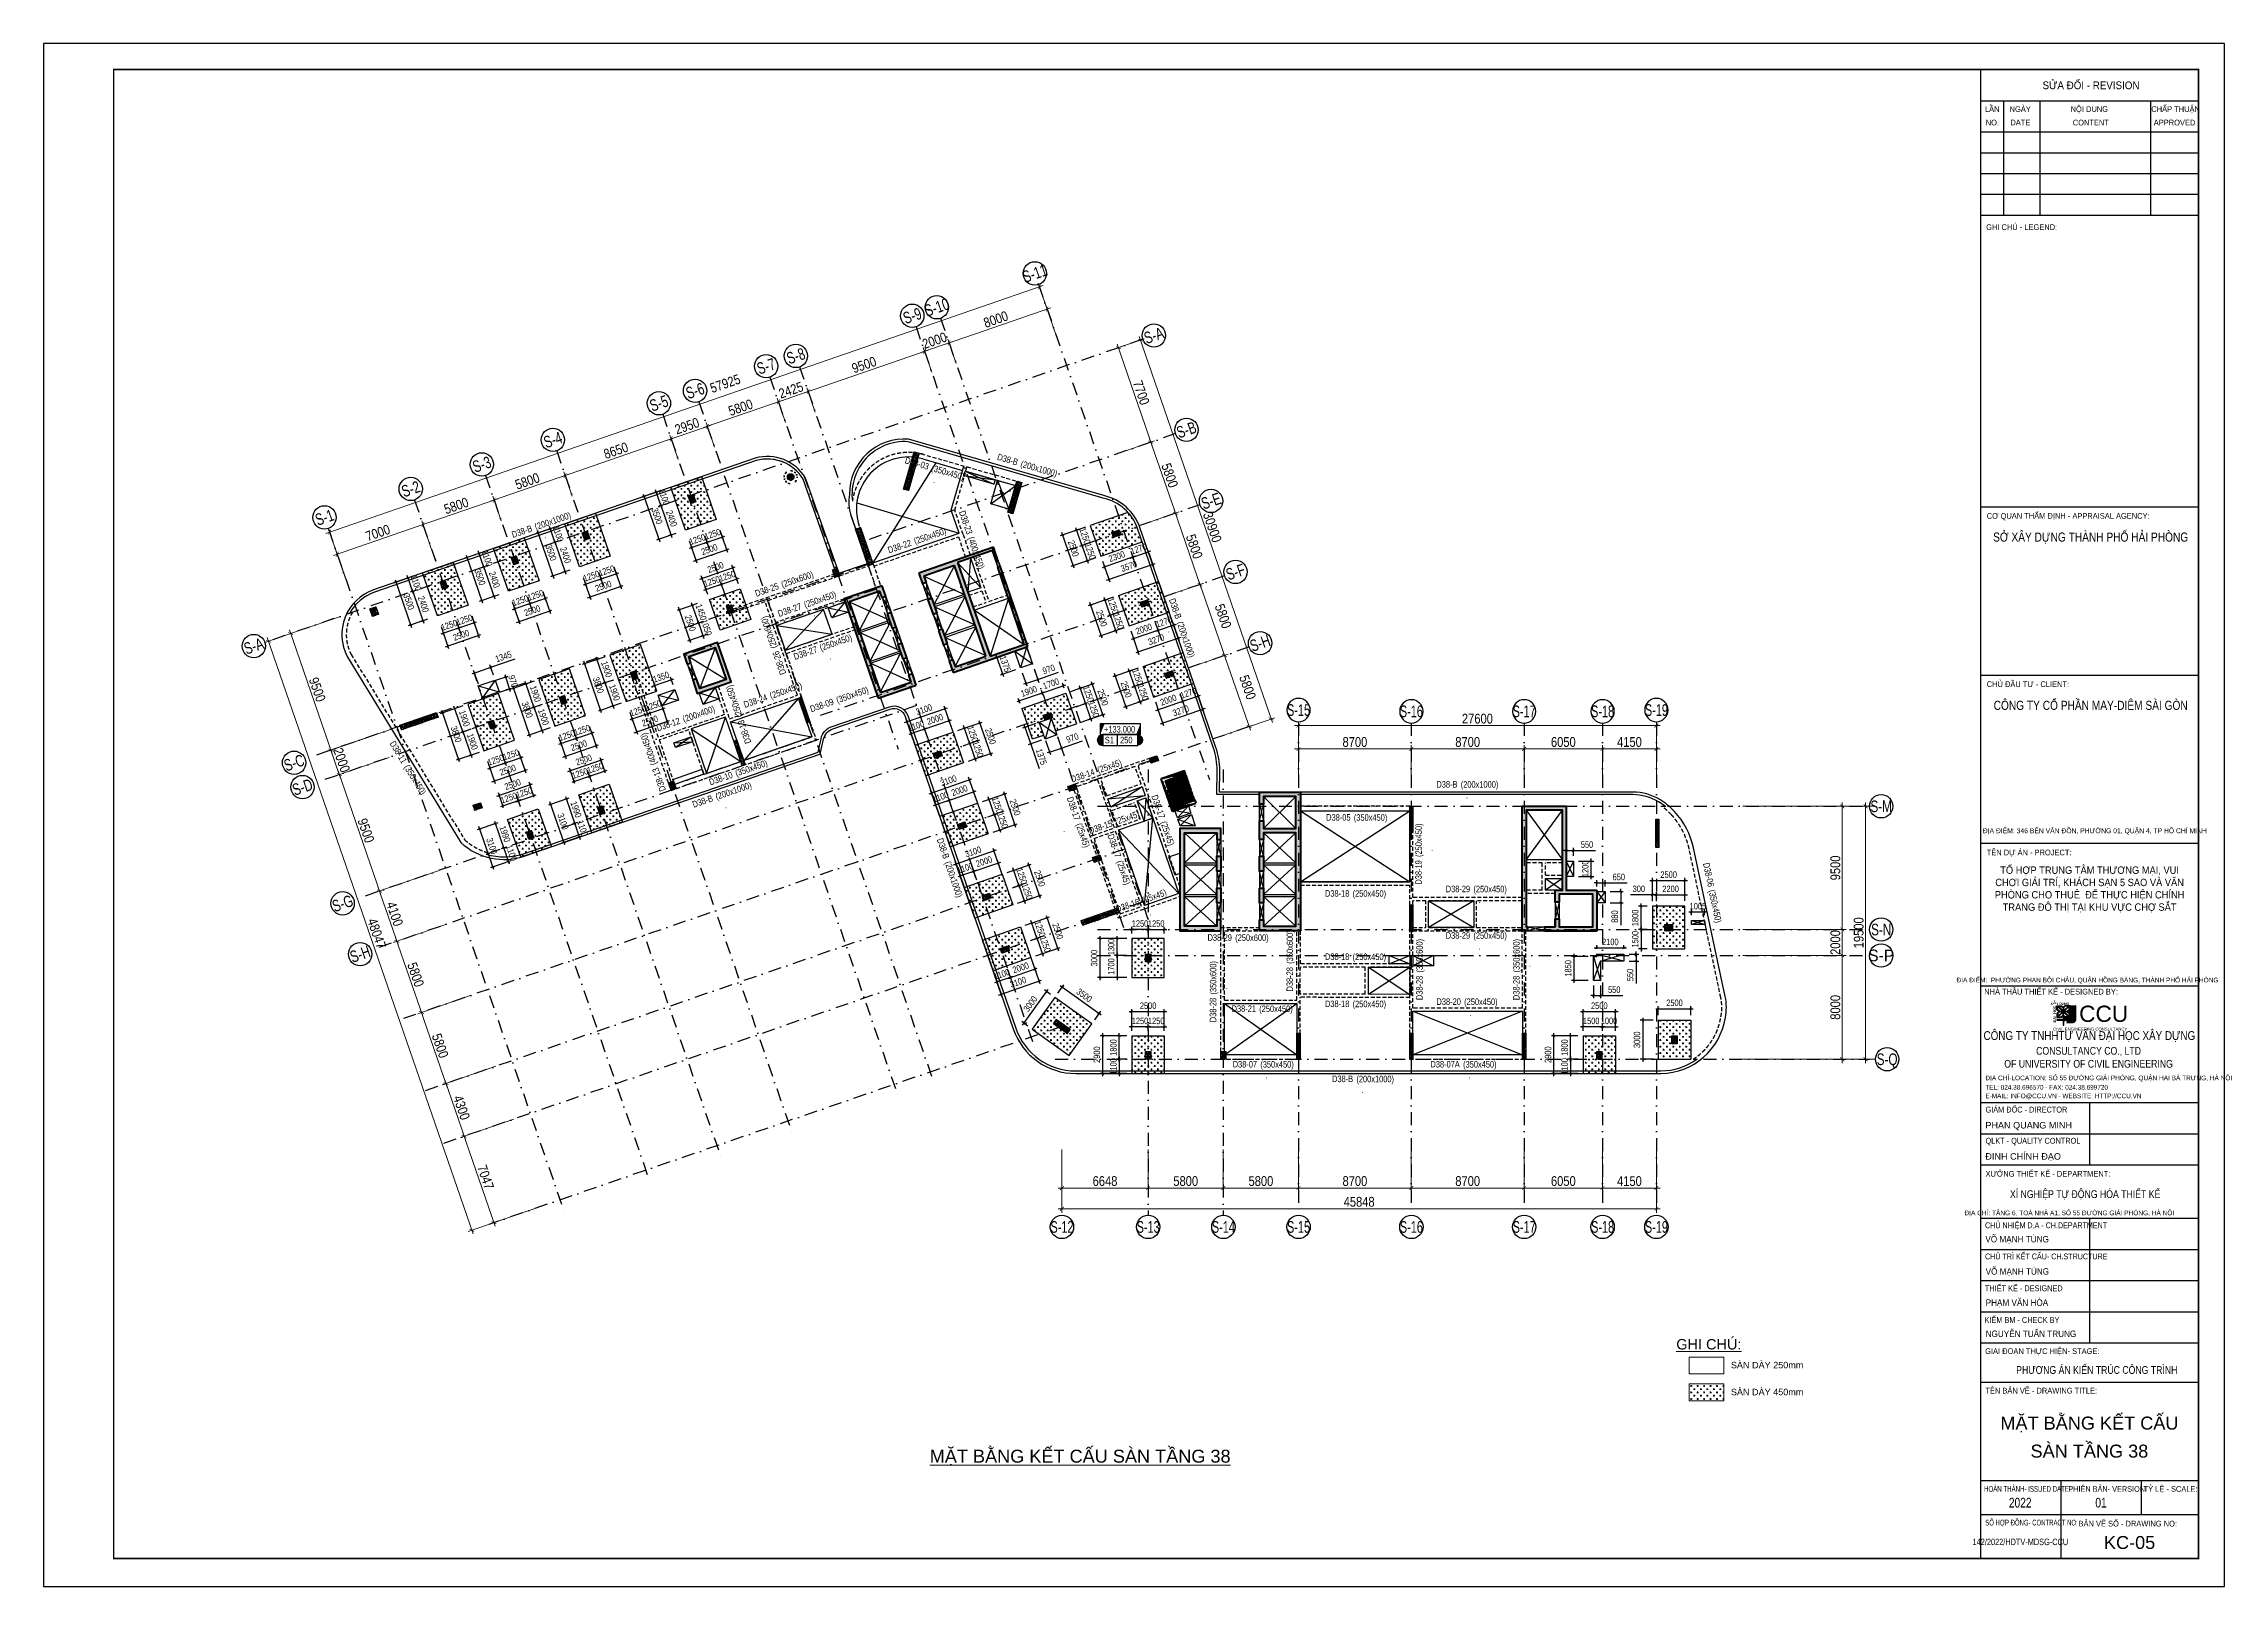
# Model space of a CAD drawing. Header units: millimetres. Extents: x -159515 to 1327256, y -225156 to 138737.
# Drawn here: x 789237 to 957437, y -72704 to 46237 of the extents above; entities that cross this region are included whole.
import ezdxf
from ezdxf.enums import TextEntityAlignment as Align

# ---------------------------------------------------------------- set-up
doc = ezdxf.new("R2010")
doc.units = ezdxf.units.MM
doc.header["$MEASUREMENT"] = 0
doc.linetypes.add('DASHDOT', pattern=[1, 0.5, -0.25, 0, -0.25])
doc.linetypes.add('DASHED', pattern=[4.5, 3, -1.5])
for name, color, linetype in [('AUDIT_I_220807103235-17', 50, 'Continuous'), ('ccu11-Dim', 8, 'Continuous'), ('ccu11-Khuat', 9, 'DASHED'), ('ccu11-Manh', 8, 'Continuous'), ('ccu11-Thay', 7, 'Continuous'), ('ccu12-Chidan', 9, 'Continuous'), ('ccu12-Hatch', 250, 'Continuous'), ('ccu12-Manh', 8, 'Continuous'), ('ccu12-Text', 31, 'Continuous'), ('KC-Betong', 6, 'Continuous'), ('KC2-DIM', 251, 'Continuous'), ('KC2-HATCH', 252, 'Continuous'), ('KT-Dim', 8, 'Continuous'), ('KT-Hatch', 251, 'Continuous'), ('KT-Luoi truc South Tower', 8, 'DASHDOT'), ('ST_MBDV Cot vach 220805$0$AUDIT_I_220805193045-1', 50, 'Continuous'), ('ST_MBDV Cot vach 220805$0$AUDIT_I_220805193045-5', 6, 'Continuous'), ('ST_MBDV Cot vach 220805$0$AUDIT_I_220805193045-6', 250, 'Continuous'), ('TNG', 50, 'Continuous'), ('xref.asix of  podium$0$xref.asix of  podium$0$Xref_ST_MBDV Cot vach 30.7.2022$0$KT-Net cot vach', 6, 'Continuous'), ('Xref_ST_MBDV Cot vach 30.7.2022|Xref_ST_MBDV Cot vach 30.7.2022|Xref_ST_MBDV Cot vach 30.7.2022|Xref_ST_MBDV Cot vach 30.7.2022|A-GRID-SYM', 50, 'Continuous'), ('Xref_ST_MBDV Cot vach 30.7.2022|Xref_ST_MBDV Cot vach 30.7.2022|Xref_ST_MBDV Cot vach 30.7.2022|Xref_ST_MBDV Cot vach 30.7.2022|KC-Betong', 6, 'Continuous')]:
    doc.layers.add(name, color=color, linetype=linetype)
for name, color, linetype, lineweight in [('ccu12-Tencaukien', 9, 'Continuous', 15), ('KC-Tencaukien', 9, 'Continuous', 15), ('khung', 7, 'Continuous', 60), ('KT-Chu viet', 255, 'Continuous', 20), ('KT-Kich thuoc', 159, 'Continuous', 18), ('KT-Net thay', 7, 'Continuous', 15), ('ST_MBDV Cot vach 220805$0$KT-Net cot vach', 6, 'Continuous', 50), ('ST_MBDV Cot vach 220805$0$Xref_ST_MBDV Cot vach 30.7.2022$0$KT-Net cot vach', 6, 'Continuous', 50), ('TEXT', 7, 'Continuous', 5), ('Xref_ST_MBDV Cot vach 30.7.2022$0$KT-Net cot vach', 6, 'Continuous', 50), ('Xref_ST_MBDV Cot vach 30.7.2022|Xref_ST_MBDV Cot vach 30.7.2022|Xref_ST_MBDV Cot vach 30.7.2022|Xref_ST_MBDV Cot vach 30.7.2022|ccu12-Tencaukien', 9, 'Continuous', 15)]:
    doc.layers.add(name, color=color, linetype=linetype, lineweight=lineweight)
doc.styles.add('51KHUNG TEN$0$khung ten A1$1$Standard', font='VHARIAL.TTF', dxfattribs={"width": 0.9})
doc.styles.add('Arial', font='arial.ttf', dxfattribs={"width": 0.7})
doc.styles.add('Arial Narrow', font='ARIALN.TTF')
doc.styles.add('HBA-Text', font='GOTHIC.TTF')
doc.styles.add('Khung ten KT A2$0$Khung A2$0$Khung A2$0$khung ten A1$1$Standard', font='VHARIAL.TTF')
doc.styles.add('SD-T2-B', font='arialbd.ttf')
doc.styles.add('ST_MBDV Cot vach 220805$0$HBA-Text', font='GOTHIC.TTF')
doc.dimstyles.new('ccu12-200', dxfattribs={"dimscale": 200, "dimtxt": 2.5, "dimasz": 1, "dimexe": 1, "dimexo": 2, "dimgap": 1, "dimtad": 1, "dimdec": 0, "dimrnd": 5, "dimdsep": 46, "dimtxsty": 'Arial Narrow', "dimblk": 'ARCHTICK', "dimcen": -1, "dimdle": 1, "dimclrd": 256, "dimclre": 256, "dimclrt": 3, "dimadec": 0, "dimazin": 2, "dimtfac": 0.1, "dimtdec": 0, "dimtmove": 0, "dimatfit": 1, "dimldrblk": 'ARCHTICK', "dimfxl": 1, "dimtvp": 0.833333, "dimtolj": 1, "dimtzin": 12, "dimarcsym": 0})
doc.dimstyles.new('CCU_1-300', dxfattribs={"dimscale": 300, "dimtxt": 2.5, "dimasz": 1, "dimexe": 1, "dimexo": 2, "dimgap": 0.5, "dimtad": 1, "dimdec": 0, "dimdsep": 46, "dimtxsty": 'Arial Narrow', "dimblk": 'ARCHTICK', "dimcen": -1, "dimdle": 1, "dimclrd": 256, "dimclre": 256, "dimclrt": 3, "dimadec": 0, "dimazin": 2, "dimtfac": 0.1, "dimtdec": 0, "dimtix": 1, "dimtmove": 2, "dimatfit": 1, "dimfxl": 1, "dimtvp": 0.833333, "dimtolj": 1, "dimtzin": 12, "dimarcsym": 0})
pattern_1 = [(50, (-550, 3050), (286.904, -25.101), [30, -330]), (355, (-550, 3050), (-55.5, 300.877), [24, -264]), (100.451, (-526.1, 3047.9), (231.404, 275.776), [25.496, -280.457]), (46.184, (-550, 3130), (426.896, -66.208), [45, -495]), (96.636, (-514.43, 3124.5), (373.865, 389.647), [38.244, -420.685]), (351.184, (-550, 3130), (373.865, 389.65), [36, -396]), (21, (-510, 3110), (238.763, -161.048), [30, -330]), (326, (-510, 3110), (97.326, 290.06), [24, -264]), (71.451, (-490.1, 3096.58), (336.09, 129.012), [25.496, -280.457]), (37.5, (-550, 3050), (4.864, 133.1575), [0, -260.8, 0, -268, 0, -265]), (7.5, (-550, 3050), (105.228, 157.7647), [0, -152.8, 0, -254.8, 0, -101]), (327.5, (-639.2, 3050), (213.529, -9.022), [0, -100, 0, -312, 0, -414]), (317.5, (-679.2, 3050), (233.274, 40.042), [0, -130, 0, -207.2, 0, -294]), (45, (-550, 3050), (-120.208, 120.208), []), (45, (-550, 3099), (-120.208, 120.208), [])]
pattern_2 = [(0, (-876875.3, 22163.94), (250, 250), [125, -375]), (90, (-876812.8, 22101.44), (-250, 250), [125, -375])]

msp = doc.modelspace()

# ---------------------------------------------------------------- texts
at = {"layer": 'ccu11-Dim', "color": 31, "style": 'Arial'}
for s, p in [('MẶT BẰNG KẾT CẤU', (947027, -60114.9)), ('SÀN TẦNG 38', (947027, -62276.8)), ('KC-05', (950125, -69322.4))]:
    msp.add_text(s, height=1000, dxfattribs=at).set_placement(p, align=Align.MIDDLE_CENTER)
at = {"layer": 'ccu12-Tencaukien', "color": 31, "style": 'Arial'}
msp.add_text('%%uGHI CHÚ:', height=800, dxfattribs=at).set_placement((917676.6, -54440.6), align=Align.CENTER)
for s, p in [('SÀN DÀY 250mm', (919375.8, -55894.2)), ('SÀN DÀY 450mm', (919375.8, -57970.1))]:
    msp.add_text(s, height=500, dxfattribs=at).set_placement(p)
at = {"layer": 'Xref_ST_MBDV Cot vach 30.7.2022|Xref_ST_MBDV Cot vach 30.7.2022|Xref_ST_MBDV Cot vach 30.7.2022|Xref_ST_MBDV Cot vach 30.7.2022|ccu12-Tencaukien', "color": 31, "style": 'Arial'}
msp.add_text('%%UMẶT BẰNG KẾT CẤU SÀN TẦNG 38', height=1000, dxfattribs=at).set_placement((869184.4, -63167.5, 0.1), align=Align.CENTER)

# ---------------------------------------------------------------- blocks, each defined once
blk = doc.blocks.new('_ArchTick')
at = {"color": 0, "const_width": 0.15}
blk.add_lwpolyline([(-0.5, -0.5), (0.5, 0.5)], dxfattribs=at)
blk = doc.blocks.new('*D420')
at = {"layer": 'Defpoints', "color": 0, "transparency": 16777216}
for p in [(-45982, 48779), (-41521, 44184), (-44090, 43297, 0)]:
    blk.add_point(p, dxfattribs=at)
at = {"layer": 'KT-Kich thuoc', "lineweight": -2, "transparency": 16777216}
for p, q in [((-45415, 48975), (-43130, 49764)), ((-43511, 49950), (-41423, 43900)), ((-43523, 43493), (-41237, 44282))]:
    blk.add_line(p, q, dxfattribs=at)
at = {"layer": 'KT-Kich thuoc', "lineweight": -2, "transparency": 16777216, "xscale": 300, "yscale": 300, "zscale": 300}
for p, rotation in [((-43414, 49666), 109.0471074798708), ((-41521, 44184), 289.0471074798708)]:
    blk.add_blockref('_ArchTick', p, dxfattribs=dict(at, rotation=rotation))
at = {"layer": 'KT-Kich thuoc', "color": 3, "transparency": 16777216, "insert": (-41963, 47099), "char_height": 750, "attachment_point": 5, "rotation": 289.04711, "style": 'Arial Narrow'}
blk.add_mtext('\\A1;5800', dxfattribs=at)
blk = doc.blocks.new('*D421')
at = {"layer": 'Defpoints', "color": 0, "transparency": 16777216}
for p in [(-47874, 54262, 0), (-45982, 48779), (-43413, 49666)]:
    blk.add_point(p, dxfattribs=at)
at = {"layer": 'KT-Kich thuoc', "lineweight": -2, "transparency": 16777216}
for p, q in [((-47307, 54458), (-45022, 55247)), ((-45404, 55432), (-43315, 49383)), ((-45415, 48975), (-43129, 49764))]:
    blk.add_line(p, q, dxfattribs=at)
at = {"layer": 'KT-Kich thuoc', "lineweight": -2, "transparency": 16777216, "xscale": 300, "yscale": 300, "zscale": 300}
for p, rotation in [((-45306, 55149), 109.0471074798708), ((-43413, 49666), 289.0471074798708)]:
    blk.add_blockref('_ArchTick', p, dxfattribs=dict(at, rotation=rotation))
at = {"layer": 'KT-Kich thuoc', "color": 3, "transparency": 16777216, "insert": (-43856, 52582), "char_height": 750, "attachment_point": 5, "rotation": 289.04711, "style": 'Arial Narrow'}
blk.add_mtext('\\A1;5800', dxfattribs=at)
blk = doc.blocks.new('*D422')
at = {"layer": 'Defpoints', "color": 0, "transparency": 16777216}
for p in [(-107244, 41911, 0), (-103322, 33214, 0), (-108556, 31407)]:
    blk.add_point(p, dxfattribs=at)
at = {"layer": 'KT-Kich thuoc', "lineweight": -2, "transparency": 16777216}
for p, q in [((-107811, 41715), (-111940, 40289)), ((-111755, 40671), (-108459, 31124)), ((-103889, 33019), (-108840, 31309))]:
    blk.add_line(p, q, dxfattribs=at)
at = {"layer": 'KT-Kich thuoc', "lineweight": -2, "transparency": 16777216, "xscale": 300, "yscale": 300, "zscale": 300}
for p, rotation in [((-111657, 40387), 109.0471379637702), ((-108556, 31407), 289.0471379637702)]:
    blk.add_blockref('_ArchTick', p, dxfattribs=dict(at, rotation=rotation))
at = {"layer": 'KT-Kich thuoc', "color": 3, "transparency": 16777216, "insert": (-109603, 36071), "char_height": 750, "attachment_point": 5, "rotation": 289.04714, "style": 'Arial Narrow'}
blk.add_mtext('\\A1;9500', dxfattribs=at)
blk = doc.blocks.new('*D423')
at = {"layer": 'Defpoints', "color": 0, "transparency": 16777216}
for p in [(-103491, 31041, 0), (-99707, 22296), (-104803, 20537)]:
    blk.add_point(p, dxfattribs=at)
at = {"layer": 'KT-Kich thuoc', "lineweight": -2, "transparency": 16777216}
for p, q in [((-104058, 30845), (-108187, 29419)), ((-108002, 29801), (-104706, 20253)), ((-100274, 22101), (-105087, 20439))]:
    blk.add_line(p, q, dxfattribs=at)
at = {"layer": 'KT-Kich thuoc', "lineweight": -2, "transparency": 16777216, "xscale": 300, "yscale": 300, "zscale": 300}
for p, rotation in [((-107904, 29517), 109.0471379637702), ((-104803, 20537), 289.0471379637702)]:
    blk.add_blockref('_ArchTick', p, dxfattribs=dict(at, rotation=rotation))
at = {"layer": 'KT-Kich thuoc', "color": 3, "transparency": 16777216, "insert": (-105850, 25201), "char_height": 750, "attachment_point": 5, "rotation": 289.04714, "style": 'Arial Narrow'}
blk.add_mtext('\\A1;9500', dxfattribs=at)
blk = doc.blocks.new('*D424')
at = {"layer": 'Defpoints', "color": 0, "transparency": 16777216}
for p in [(-104143, 32931, 0), (-103491, 31041, 0), (-107904, 29517)]:
    blk.add_point(p, dxfattribs=at)
at = {"layer": 'KT-Kich thuoc', "lineweight": -2, "transparency": 16777216}
for p, q in [((-104711, 32735), (-108840, 31310)), ((-108557, 31407), (-108654, 31691)), ((-108557, 31407), (-107904, 29517)), ((-104058, 30845), (-108187, 29419)), ((-107904, 29517), (-107806, 29233))]:
    blk.add_line(p, q, dxfattribs=at)
at = {"layer": 'KT-Kich thuoc', "lineweight": -2, "transparency": 16777216, "xscale": 300, "yscale": 300, "zscale": 300}
for p, rotation in [((-108557, 31407), 289.0471379637702), ((-107904, 29517), 109.0471379637702)]:
    blk.add_blockref('_ArchTick', p, dxfattribs=dict(at, rotation=rotation))
at = {"layer": 'KT-Kich thuoc', "color": 3, "transparency": 16777216, "insert": (-107726, 30636), "char_height": 750, "attachment_point": 5, "rotation": 289.04714, "style": 'Arial Narrow'}
blk.add_mtext('\\A1;2000', dxfattribs=at)
blk = doc.blocks.new('ST_MBDV Cot vach 220805$0$GRID-SYM-flat-103')
at = {"layer": 'ST_MBDV Cot vach 220805$0$AUDIT_I_220805193045-1'}
blk.add_circle((0, 0, 0), 900, dxfattribs=at)
at = {"layer": 'ST_MBDV Cot vach 220805$0$AUDIT_I_220805193045-1', "style": 'ST_MBDV Cot vach 220805$0$HBA-Text'}
blk.add_attdef('GRID', text='', height=900, rotation=19.04714, dxfattribs=at).set_placement((0, 0, 0), align=Align.MIDDLE_CENTER)
blk = doc.blocks.new('*D425')
at = {"layer": 'Defpoints', "color": 0, "transparency": 16777216}
for p in [(-44089, 43297, 0), (-39628, 38701), (-42197, 37814, 0)]:
    blk.add_point(p, dxfattribs=at)
at = {"layer": 'KT-Kich thuoc', "lineweight": -2, "transparency": 16777216}
for p, q in [((-43522, 43493), (-41237, 44282)), ((-41619, 44467), (-39530, 38418)), ((-41630, 38010), (-39344, 38799))]:
    blk.add_line(p, q, dxfattribs=at)
at = {"layer": 'KT-Kich thuoc', "lineweight": -2, "transparency": 16777216, "xscale": 300, "yscale": 300, "zscale": 300}
for p, rotation in [((-41521, 44184), 109.0471074798708), ((-39628, 38701), 289.0471074798708)]:
    blk.add_blockref('_ArchTick', p, dxfattribs=dict(at, rotation=rotation))
at = {"layer": 'KT-Kich thuoc', "color": 3, "transparency": 16777216, "insert": (-39739, 41731), "char_height": 750, "attachment_point": 5, "rotation": 289.04711, "style": 'Arial Narrow'}
blk.add_mtext('\\A1;5800', dxfattribs=at)
blk = doc.blocks.new('*D426')
at = {"layer": 'Defpoints', "color": 0, "transparency": 16777216}
for p in [(-42197, 37814, 0), (-40305, 32332, 0), (-37735, 33219)]:
    blk.add_point(p, dxfattribs=at)
at = {"layer": 'KT-Kich thuoc', "lineweight": -2, "transparency": 16777216}
for p, q in [((-41630, 38010), (-39344, 38799)), ((-39726, 38985), (-37637, 32935)), ((-39737, 32528), (-37452, 33317))]:
    blk.add_line(p, q, dxfattribs=at)
at = {"layer": 'KT-Kich thuoc', "lineweight": -2, "transparency": 16777216, "xscale": 300, "yscale": 300, "zscale": 300}
for p, rotation in [((-39628, 38701), 109.0471074798708), ((-37735, 33219), 289.0471074798708)]:
    blk.add_blockref('_ArchTick', p, dxfattribs=dict(at, rotation=rotation))
at = {"layer": 'KT-Kich thuoc', "color": 3, "transparency": 16777216, "insert": (-37846, 36248), "char_height": 750, "attachment_point": 5, "rotation": 289.04711, "style": 'Arial Narrow'}
blk.add_mtext('\\A1;5800', dxfattribs=at)
blk = doc.blocks.new('*D427')
at = {"layer": 'Defpoints', "color": 0, "transparency": 16777216}
for p in [(-52171, 1204), (-6323, 1204), (-6323, -3959)]:
    blk.add_point(p, dxfattribs=at)
at = {"layer": 'KT-Kich thuoc', "lineweight": -2, "transparency": 16777216}
for p, q in [((-52171, 604), (-52171, -4259)), ((-6323, 604), (-6323, -4259)), ((-52471, -3959), (-6023, -3959))]:
    blk.add_line(p, q, dxfattribs=at)
at = {"layer": 'KT-Kich thuoc', "lineweight": -2, "transparency": 16777216, "xscale": 300, "yscale": 300, "zscale": 300, "rotation": 180}
blk.add_blockref('_ArchTick', (-52171, -3959), dxfattribs=at)
at = {"layer": 'KT-Kich thuoc', "lineweight": -2, "transparency": 16777216, "xscale": 300, "yscale": 300, "zscale": 300}
blk.add_blockref('_ArchTick', (-6323, -3959), dxfattribs=at)
at = {"layer": 'KT-Kich thuoc', "color": 3, "transparency": 16777216, "insert": (-29247, -3426), "char_height": 750, "attachment_point": 5, "style": 'Arial Narrow'}
blk.add_mtext('\\A1;45848', dxfattribs=at)
blk = doc.blocks.new('*D428')
at = {"layer": 'Defpoints', "color": 0, "transparency": 16777216}
for p in [(-265, 27070), (-265, 7570), (9819, 7570)]:
    blk.add_point(p, dxfattribs=at)
at = {"layer": 'KT-Kich thuoc', "lineweight": -2, "transparency": 16777216}
for p, q in [((335, 27070), (10119, 27070)), ((9819, 27370), (9819, 7270)), ((335, 7570), (10119, 7570))]:
    blk.add_line(p, q, dxfattribs=at)
at = {"layer": 'KT-Kich thuoc', "lineweight": -2, "transparency": 16777216, "xscale": 300, "yscale": 300, "zscale": 300}
for p, rotation in [((9819, 27070), 90), ((9819, 7570), 270)]:
    blk.add_blockref('_ArchTick', p, dxfattribs=dict(at, rotation=rotation))
at = {"layer": 'KT-Kich thuoc', "color": 3, "transparency": 16777216, "insert": (9286, 17320), "char_height": 750, "attachment_point": 5, "rotation": 90, "style": 'Arial Narrow'}
blk.add_mtext('\\A1;19500', dxfattribs=at)
blk = doc.blocks.new('*D429')
at = {"layer": 'Defpoints', "color": 0, "transparency": 16777216}
for p in [(-52171, 1204), (-45523, 1204, 0), (-45523, -2359)]:
    blk.add_point(p, dxfattribs=at)
at = {"layer": 'KT-Kich thuoc', "lineweight": -2, "transparency": 16777216}
for p, q in [((-52171, 604), (-52171, -2659)), ((-45523, 604), (-45523, -2659)), ((-52471, -2359), (-45223, -2359))]:
    blk.add_line(p, q, dxfattribs=at)
at = {"layer": 'KT-Kich thuoc', "lineweight": -2, "transparency": 16777216, "xscale": 300, "yscale": 300, "zscale": 300, "rotation": 180}
blk.add_blockref('_ArchTick', (-52171, -2359), dxfattribs=at)
at = {"layer": 'KT-Kich thuoc', "lineweight": -2, "transparency": 16777216, "xscale": 300, "yscale": 300, "zscale": 300}
blk.add_blockref('_ArchTick', (-45523, -2359), dxfattribs=at)
at = {"layer": 'KT-Kich thuoc', "color": 3, "transparency": 16777216, "insert": (-48847, -1826), "char_height": 750, "attachment_point": 5, "style": 'Arial Narrow'}
blk.add_mtext('\\A1;6648', dxfattribs=at)
blk = doc.blocks.new('*D430')
at = {"layer": 'Defpoints', "color": 0, "transparency": 16777216}
for p in [(-110864, 40661, 0), (-91942, -3636), (-97678, -5616)]:
    blk.add_point(p, dxfattribs=at)
at = {"layer": 'KT-Kich thuoc', "lineweight": -2, "transparency": 16777216}
for p, q in [((-111431, 40465), (-113642, 39702)), ((-113456, 40083), (-97581, -5900)), ((-92509, -3831), (-97962, -5714))]:
    blk.add_line(p, q, dxfattribs=at)
at = {"layer": 'KT-Kich thuoc', "lineweight": -2, "transparency": 16777216, "xscale": 300, "yscale": 300, "zscale": 300}
for p, rotation in [((-113358, 39800), 109.0471379637702), ((-97678, -5616), 289.0471379637702)]:
    blk.add_blockref('_ArchTick', p, dxfattribs=dict(at, rotation=rotation))
at = {"layer": 'KT-Kich thuoc', "color": 3, "transparency": 16777216, "insert": (-105015, 17266), "char_height": 750, "attachment_point": 5, "rotation": 289.04714, "style": 'Arial Narrow'}
blk.add_mtext('\\A1;48047', dxfattribs=at)
blk = doc.blocks.new('*D431')
at = {"layer": 'Defpoints', "color": 0, "transparency": 16777216}
for p in [(-100390, 22061, 0), (-99052, 18185, 0), (-103465, 16661)]:
    blk.add_point(p, dxfattribs=at)
at = {"layer": 'KT-Kich thuoc', "lineweight": -2, "transparency": 16777216}
for p, q in [((-100958, 21865), (-105087, 20439)), ((-104901, 20820), (-103368, 16378)), ((-99620, 17989), (-103749, 16563))]:
    blk.add_line(p, q, dxfattribs=at)
at = {"layer": 'KT-Kich thuoc', "lineweight": -2, "transparency": 16777216, "xscale": 300, "yscale": 300, "zscale": 300}
for p, rotation in [((-104803, 20537), 109.0471379637702), ((-103465, 16661), 289.0471379637702)]:
    blk.add_blockref('_ArchTick', p, dxfattribs=dict(at, rotation=rotation))
at = {"layer": 'KT-Kich thuoc', "color": 3, "transparency": 16777216, "insert": (-103631, 18773), "char_height": 750, "attachment_point": 5, "rotation": 289.04714, "style": 'Arial Narrow'}
blk.add_mtext('\\A1;4100', dxfattribs=at)
blk = doc.blocks.new('*D432')
at = {"layer": 'Defpoints', "color": 0, "transparency": 16777216}
for p in [(-99052, 18185, 0), (-97162, 12702, 0), (-101573, 11179)]:
    blk.add_point(p, dxfattribs=at)
at = {"layer": 'KT-Kich thuoc', "lineweight": -2, "transparency": 16777216}
for p, q in [((-99620, 17989), (-103749, 16564)), ((-103563, 16945), (-101475, 10896)), ((-97729, 12506), (-101856, 11081))]:
    blk.add_line(p, q, dxfattribs=at)
at = {"layer": 'KT-Kich thuoc', "lineweight": -2, "transparency": 16777216, "xscale": 300, "yscale": 300, "zscale": 300}
for p, rotation in [((-103466, 16662), 109.0471379637702), ((-101573, 11179), 289.0471379637702)]:
    blk.add_blockref('_ArchTick', p, dxfattribs=dict(at, rotation=rotation))
at = {"layer": 'KT-Kich thuoc', "color": 3, "transparency": 16777216, "insert": (-102015, 14094), "char_height": 750, "attachment_point": 5, "rotation": 289.04714, "style": 'Arial Narrow'}
blk.add_mtext('\\A1;5800', dxfattribs=at)
blk = doc.blocks.new('*D433')
at = {"layer": 'Defpoints', "color": 0, "transparency": 16777216}
for p in [(-97162, 12702, 0), (-95267, 7220, 0), (-99682, 5696)]:
    blk.add_point(p, dxfattribs=at)
at = {"layer": 'KT-Kich thuoc', "lineweight": -2, "transparency": 16777216}
for p, q in [((-97729, 12506), (-101858, 11080)), ((-101673, 11462), (-99584, 5412)), ((-95834, 7024), (-99966, 5598))]:
    blk.add_line(p, q, dxfattribs=at)
at = {"layer": 'KT-Kich thuoc', "lineweight": -2, "transparency": 16777216, "xscale": 300, "yscale": 300, "zscale": 300}
for p, rotation in [((-101575, 11178), 109.0471379637702), ((-99682, 5696), 289.0471379637702)]:
    blk.add_blockref('_ArchTick', p, dxfattribs=dict(at, rotation=rotation))
at = {"layer": 'KT-Kich thuoc', "color": 3, "transparency": 16777216, "insert": (-100125, 8611), "char_height": 750, "attachment_point": 5, "rotation": 289.04714, "style": 'Arial Narrow'}
blk.add_mtext('\\A1;5800', dxfattribs=at)
blk = doc.blocks.new('*D434')
at = {"layer": 'Defpoints', "color": 0, "transparency": 16777216}
for p in [(-95267, 7220, 0), (-93864, 3156, 0), (-98277, 1632)]:
    blk.add_point(p, dxfattribs=at)
at = {"layer": 'KT-Kich thuoc', "lineweight": -2, "transparency": 16777216}
for p, q in [((-95834, 7024), (-99963, 5599)), ((-99778, 5980), (-98179, 1348)), ((-94431, 2960), (-98560, 1534))]:
    blk.add_line(p, q, dxfattribs=at)
at = {"layer": 'KT-Kich thuoc', "lineweight": -2, "transparency": 16777216, "xscale": 300, "yscale": 300, "zscale": 300}
for p, rotation in [((-99680, 5697), 109.0471379637702), ((-98277, 1632), 289.0471379637702)]:
    blk.add_blockref('_ArchTick', p, dxfattribs=dict(at, rotation=rotation))
at = {"layer": 'KT-Kich thuoc', "color": 3, "transparency": 16777216, "insert": (-98475, 3838), "char_height": 750, "attachment_point": 5, "rotation": 289.04714, "style": 'Arial Narrow'}
blk.add_mtext('\\A1;4300', dxfattribs=at)
blk = doc.blocks.new('*D435')
at = {"layer": 'Defpoints', "color": 0, "transparency": 16777216}
for p in [(-93864, 3156, 0), (-95977, -5029), (-91564, -3505, 0)]:
    blk.add_point(p, dxfattribs=at)
at = {"layer": 'KT-Kich thuoc', "lineweight": -2, "transparency": 16777216}
for p, q in [((-94431, 2960), (-98560, 1534)), ((-98375, 1916), (-95879, -5312)), ((-92131, -3701), (-96261, -5127))]:
    blk.add_line(p, q, dxfattribs=at)
at = {"layer": 'KT-Kich thuoc', "lineweight": -2, "transparency": 16777216, "xscale": 300, "yscale": 300, "zscale": 300}
for p, rotation in [((-98277, 1632), 109.0471379637702), ((-95977, -5029), 289.0471379637702)]:
    blk.add_blockref('_ArchTick', p, dxfattribs=dict(at, rotation=rotation))
at = {"layer": 'KT-Kich thuoc', "color": 3, "transparency": 16777216, "insert": (-96623, -1524), "char_height": 750, "attachment_point": 5, "rotation": 289.04714, "style": 'Arial Narrow'}
blk.add_mtext('\\A1;7047', dxfattribs=at)
blk = doc.blocks.new('*D436')
at = {"layer": 'Defpoints', "color": 0, "transparency": 16777216}
for p in [(-52359, 62652), (-108654, 48212), (-107112, 43748, 0)]:
    blk.add_point(p, dxfattribs=at)
at = {"layer": 'KT-Kich thuoc', "lineweight": -2, "transparency": 16777216}
for p, q in [((-52555, 63219), (-53998, 67400)), ((-53617, 67214), (-108937, 48114)), ((-107308, 44315), (-108751, 48496))]:
    blk.add_line(p, q, dxfattribs=at)
at = {"layer": 'KT-Kich thuoc', "lineweight": -2, "transparency": 16777216, "xscale": 300, "yscale": 300, "zscale": 300}
for p, rotation in [((-53900, 67116), 19.04771637789532), ((-108654, 48212), 199.0477163778953)]:
    blk.add_blockref('_ArchTick', p, dxfattribs=dict(at, rotation=rotation))
at = {"layer": 'KT-Kich thuoc', "color": 3, "transparency": 16777216, "insert": (-78140, 59662), "char_height": 750, "attachment_point": 5, "rotation": 19.04772, "style": 'Arial Narrow'}
blk.add_mtext('\\A1;57925', dxfattribs=at)
blk = doc.blocks.new('*D437')
at = {"layer": 'Defpoints', "color": 0, "transparency": 16777216}
for p in [(-101450, 48795), (-100280, 45407), (-106897, 43123)]:
    blk.add_point(p, dxfattribs=at)
at = {"layer": 'KT-Kich thuoc', "lineweight": -2, "transparency": 16777216}
for p, q in [((-108350, 46413), (-101166, 48893)), ((-100476, 45974), (-101548, 49079)), ((-107092, 43690), (-108164, 46794))]:
    blk.add_line(p, q, dxfattribs=at)
for p, xscale, yscale, zscale, rotation in [((-101450, 48795), 300, 300, 300, 19.04713796427213), ((-108066, 46511), 300.0000000000001, 300.0000000000001, 300.0000000000001, 199.0471379642721)]:
    blk.add_blockref('_ArchTick', p, dxfattribs=dict(at, xscale=xscale, yscale=yscale, zscale=zscale, rotation=rotation))
at = {"layer": 'KT-Kich thuoc', "color": 3, "transparency": 16777216, "insert": (-104932, 48157), "char_height": 750, "attachment_point": 5, "rotation": 19.04714, "style": 'Arial Narrow'}
blk.add_mtext('\\A1;7000', dxfattribs=at)
blk = doc.blocks.new('*D438')
at = {"layer": 'Defpoints', "color": 0, "transparency": 16777216}
for p in [(-95967, 50688), (-95220, 48523), (-100280, 45407)]:
    blk.add_point(p, dxfattribs=at)
at = {"layer": 'KT-Kich thuoc', "lineweight": -2, "transparency": 16777216}
for p, q in [((-101733, 48697), (-95684, 50786)), ((-95415, 49090), (-96065, 50972)), ((-100476, 45974), (-101548, 49079))]:
    blk.add_line(p, q, dxfattribs=at)
for p, xscale, yscale, zscale, rotation in [((-95967, 50688), 300, 300, 300, 19.04713796427213), ((-101450, 48795), 300.0000000000001, 300.0000000000001, 300.0000000000001, 199.0471379642721)]:
    blk.add_blockref('_ArchTick', p, dxfattribs=dict(at, xscale=xscale, yscale=yscale, zscale=zscale, rotation=rotation))
at = {"layer": 'KT-Kich thuoc', "color": 3, "transparency": 16777216, "insert": (-98882, 50245), "char_height": 750, "attachment_point": 5, "rotation": 19.04714, "style": 'Arial Narrow'}
blk.add_mtext('\\A1;5800', dxfattribs=at)
blk = doc.blocks.new('*D439')
at = {"layer": 'Defpoints', "color": 0, "transparency": 16777216}
for p in [(-90485, 52581), (-89737, 50415), (-95220, 48523)]:
    blk.add_point(p, dxfattribs=at)
at = {"layer": 'KT-Kich thuoc', "lineweight": -2, "transparency": 16777216}
for p, q in [((-96251, 50590), (-90201, 52679)), ((-89933, 50983), (-90583, 52864)), ((-95415, 49090), (-96065, 50972))]:
    blk.add_line(p, q, dxfattribs=at)
for p, xscale, yscale, zscale, rotation in [((-90485, 52581), 300, 300, 300, 19.04713796427213), ((-95967, 50688), 300.0000000000001, 300.0000000000001, 300.0000000000001, 199.0471379642721)]:
    blk.add_blockref('_ArchTick', p, dxfattribs=dict(at, xscale=xscale, yscale=yscale, zscale=zscale, rotation=rotation))
at = {"layer": 'KT-Kich thuoc', "color": 3, "transparency": 16777216, "insert": (-93400, 52138), "char_height": 750, "attachment_point": 5, "rotation": 19.04714, "style": 'Arial Narrow'}
blk.add_mtext('\\A1;5800', dxfattribs=at)
blk = doc.blocks.new('*D440')
at = {"layer": 'Defpoints', "color": 0, "transparency": 16777216}
for p in [(-82308, 55404), (-81561, 53238), (-89737, 50415)]:
    blk.add_point(p, dxfattribs=at)
at = {"layer": 'KT-Kich thuoc', "lineweight": -2, "transparency": 16777216}
for p, q in [((-81757, 53805), (-82406, 55687)), ((-90768, 52483), (-82025, 55502)), ((-89933, 50983), (-90583, 52864))]:
    blk.add_line(p, q, dxfattribs=at)
for p, xscale, yscale, zscale, rotation in [((-82308, 55404), 300, 300, 300, 19.04713796427213), ((-90485, 52581), 300.0000000000001, 300.0000000000001, 300.0000000000001, 199.0471379642721)]:
    blk.add_blockref('_ArchTick', p, dxfattribs=dict(at, xscale=xscale, yscale=yscale, zscale=zscale, rotation=rotation))
at = {"layer": 'KT-Kich thuoc', "color": 3, "transparency": 16777216, "insert": (-86570, 54496), "char_height": 750, "attachment_point": 5, "rotation": 19.04714, "style": 'Arial Narrow'}
blk.add_mtext('\\A1;8650', dxfattribs=at)
blk = doc.blocks.new('*D441')
at = {"layer": 'Defpoints', "color": 0, "transparency": 16777216}
for p in [(-79520, 56366), (-78772, 54201), (-81561, 53238)]:
    blk.add_point(p, dxfattribs=at)
at = {"layer": 'KT-Kich thuoc', "lineweight": -2, "transparency": 16777216}
for p, q in [((-82592, 55306), (-79236, 56464)), ((-81757, 53805), (-82406, 55687)), ((-78968, 54768), (-79618, 56650))]:
    blk.add_line(p, q, dxfattribs=at)
for p, xscale, yscale, zscale, rotation in [((-82308, 55404), 300.0000000000001, 300.0000000000001, 300.0000000000001, 199.0471379642721), ((-79520, 56366), 300, 300, 300, 19.04713796427213)]:
    blk.add_blockref('_ArchTick', p, dxfattribs=dict(at, xscale=xscale, yscale=yscale, zscale=zscale, rotation=rotation))
at = {"layer": 'KT-Kich thuoc', "color": 3, "transparency": 16777216, "insert": (-81088, 56389), "char_height": 750, "attachment_point": 5, "rotation": 19.04714, "style": 'Arial Narrow'}
blk.add_mtext('\\A1;2950', dxfattribs=at)
blk = doc.blocks.new('*D442')
at = {"layer": 'Defpoints', "color": 0, "transparency": 16777216}
for p in [(-74037, 58259), (-73290, 56094), (-78772, 54201)]:
    blk.add_point(p, dxfattribs=at)
at = {"layer": 'KT-Kich thuoc', "lineweight": -2, "transparency": 16777216}
for p, q in [((-79803, 56269), (-73754, 58357)), ((-73486, 56661), (-74135, 58543)), ((-78968, 54768), (-79618, 56650))]:
    blk.add_line(p, q, dxfattribs=at)
for p, xscale, yscale, zscale, rotation in [((-74037, 58259), 300, 300, 300, 19.04713796427213), ((-79520, 56366), 300.0000000000001, 300.0000000000001, 300.0000000000001, 199.0471379642721)]:
    blk.add_blockref('_ArchTick', p, dxfattribs=dict(at, xscale=xscale, yscale=yscale, zscale=zscale, rotation=rotation))
at = {"layer": 'KT-Kich thuoc', "color": 3, "transparency": 16777216, "insert": (-76953, 57817), "char_height": 750, "attachment_point": 5, "rotation": 19.04714, "style": 'Arial Narrow'}
blk.add_mtext('\\A1;5800', dxfattribs=at)
blk = doc.blocks.new('*D443')
at = {"layer": 'Defpoints', "color": 0, "transparency": 16777216}
for p in [(-71745, 59051), (-73290, 56094), (-70998, 56885)]:
    blk.add_point(p, dxfattribs=at)
at = {"layer": 'KT-Kich thuoc', "lineweight": -2, "transparency": 16777216}
for p, q in [((-74321, 58161), (-71462, 59149)), ((-71193, 57452), (-71843, 59334)), ((-73486, 56661), (-74135, 58543))]:
    blk.add_line(p, q, dxfattribs=at)
for p, xscale, yscale, zscale, rotation in [((-71745, 59051), 300, 300, 300, 19.04713796427213), ((-74037, 58259), 300.0000000000001, 300.0000000000001, 300.0000000000001, 199.0471379642721)]:
    blk.add_blockref('_ArchTick', p, dxfattribs=dict(at, xscale=xscale, yscale=yscale, zscale=zscale, rotation=rotation))
at = {"layer": 'KT-Kich thuoc', "color": 3, "transparency": 16777216, "insert": (-73065, 59159), "char_height": 750, "attachment_point": 5, "rotation": 19.04714, "style": 'Arial Narrow'}
blk.add_mtext('\\A1;2425', dxfattribs=at)
blk = doc.blocks.new('*D444')
at = {"layer": 'Defpoints', "color": 0, "transparency": 16777216}
for p in [(-62765, 62151), (-62018, 59985), (-70998, 56885)]:
    blk.add_point(p, dxfattribs=at)
at = {"layer": 'KT-Kich thuoc', "lineweight": -2, "transparency": 16777216}
for p, q in [((-72029, 58953), (-62482, 62249)), ((-62214, 60553), (-62863, 62435)), ((-71193, 57452), (-71843, 59334))]:
    blk.add_line(p, q, dxfattribs=at)
for p, xscale, yscale, zscale, rotation in [((-62765, 62151), 300, 300, 300, 19.04713796427213), ((-71745, 59051), 300.0000000000001, 300.0000000000001, 300.0000000000001, 199.0471379642721)]:
    blk.add_blockref('_ArchTick', p, dxfattribs=dict(at, xscale=xscale, yscale=yscale, zscale=zscale, rotation=rotation))
at = {"layer": 'KT-Kich thuoc', "color": 3, "transparency": 16777216, "insert": (-67429, 61105), "char_height": 750, "attachment_point": 5, "rotation": 19.04714, "style": 'Arial Narrow'}
blk.add_mtext('\\A1;9500', dxfattribs=at)
blk = doc.blocks.new('*D445')
at = {"layer": 'Defpoints', "color": 0, "transparency": 16777216}
for p in [(-60875, 62804), (-60127, 60638), (-62018, 59985)]:
    blk.add_point(p, dxfattribs=at)
at = {"layer": 'KT-Kich thuoc', "lineweight": -2, "transparency": 16777216}
for p, q in [((-62214, 60553), (-62863, 62435)), ((-62765, 62151), (-60875, 62804)), ((-60323, 61205), (-60973, 63087)), ((-60875, 62804), (-60591, 62902)), ((-62765, 62151), (-63049, 62053))]:
    blk.add_line(p, q, dxfattribs=at)
for p, xscale, yscale, zscale, rotation in [((-62765, 62151), 300, 300, 300, 19.04713796427217), ((-60875, 62804), 300.0000000000001, 300.0000000000001, 300.0000000000001, 199.0471379642721)]:
    blk.add_blockref('_ArchTick', p, dxfattribs=dict(at, xscale=xscale, yscale=yscale, zscale=zscale, rotation=rotation))
at = {"layer": 'KT-Kich thuoc', "color": 3, "transparency": 16777216, "insert": (-61994, 62981), "char_height": 750, "attachment_point": 5, "rotation": 19.04714, "style": 'Arial Narrow'}
blk.add_mtext('\\A1;2000', dxfattribs=at)
blk = doc.blocks.new('*D446')
at = {"layer": 'Defpoints', "color": 0, "transparency": 16777216}
for p in [(-53313, 65414), (-52565, 63249), (-60127, 60638)]:
    blk.add_point(p, dxfattribs=at)
at = {"layer": 'KT-Kich thuoc', "lineweight": -2, "transparency": 16777216}
for p, q in [((-52761, 63816), (-53411, 65698)), ((-61158, 62706), (-53029, 65512)), ((-60323, 61205), (-60973, 63087))]:
    blk.add_line(p, q, dxfattribs=at)
for p, xscale, yscale, zscale, rotation in [((-53313, 65414), 300, 300, 300, 19.04713796427213), ((-60875, 62804), 300.0000000000001, 300.0000000000001, 300.0000000000001, 199.0471379642721)]:
    blk.add_blockref('_ArchTick', p, dxfattribs=dict(at, xscale=xscale, yscale=yscale, zscale=zscale, rotation=rotation))
at = {"layer": 'KT-Kich thuoc', "color": 3, "transparency": 16777216, "insert": (-57268, 64613), "char_height": 750, "attachment_point": 5, "rotation": 19.04714, "style": 'Arial Narrow'}
blk.add_mtext('\\A1;8000', dxfattribs=at)
blk = doc.blocks.new('*D404')
at = {"layer": 'Defpoints', "color": 0, "transparency": 16777216}
for p in [(-48876, 62062, 0), (-36033, 33807), (-38792, 32854, 0)]:
    blk.add_point(p, dxfattribs=at)
at = {"layer": 'KT-Kich thuoc', "lineweight": -2, "transparency": 16777216}
for p, q in [((-48308, 62258), (-45834, 63113)), ((-46215, 63298), (-35935, 33523)), ((-38225, 33050), (-35749, 33904))]:
    blk.add_line(p, q, dxfattribs=at)
at = {"layer": 'KT-Kich thuoc', "lineweight": -2, "transparency": 16777216, "xscale": 300, "yscale": 300, "zscale": 300}
for p, rotation in [((-46117, 63015), 109.0471074798708), ((-36033, 33807), 289.0471074798708)]:
    blk.add_blockref('_ArchTick', p, dxfattribs=dict(at, rotation=rotation))
at = {"layer": 'KT-Kich thuoc', "color": 3, "transparency": 16777216, "insert": (-40571, 48585), "char_height": 750, "attachment_point": 5, "rotation": 289.04711, "style": 'Arial Narrow'}
blk.add_mtext('\\A1;30900', dxfattribs=at)
blk = doc.blocks.new('*D405')
at = {"layer": 'Defpoints', "color": 0, "transparency": 16777216}
for p in [(-47819, 62427), (-48876, 62062), (-47874, 54262)]:
    blk.add_point(p, dxfattribs=at)
at = {"layer": 'KT-Kich thuoc', "lineweight": -2, "transparency": 16777216}
for p, q in [((-48308, 62258), (-47535, 62525)), ((-45208, 54865), (-47916, 62711)), ((-47307, 54458), (-45022, 55247))]:
    blk.add_line(p, q, dxfattribs=at)
at = {"layer": 'KT-Kich thuoc', "lineweight": -2, "transparency": 16777216, "xscale": 300, "yscale": 300, "zscale": 300}
for p, rotation in [((-47819, 62427), 109.0471074798708), ((-45306, 55149), 289.0471074798708)]:
    blk.add_blockref('_ArchTick', p, dxfattribs=dict(at, rotation=rotation))
at = {"layer": 'KT-Kich thuoc', "color": 3, "transparency": 16777216, "insert": (-46058, 58962), "char_height": 750, "attachment_point": 5, "rotation": 289.04711, "style": 'Arial Narrow'}
blk.add_mtext('\\A1;7700', dxfattribs=at)
blk = doc.blocks.new('*D406')
at = {"layer": 'Defpoints', "color": 0, "transparency": 16777216}
for p in [(-25223, 31492), (-33923, 28684, 0), (-25223, 28649, 0)]:
    blk.add_point(p, dxfattribs=at)
at = {"layer": 'KT-Kich thuoc', "lineweight": -2, "transparency": 16777216}
for p, q in [((-34223, 31492), (-24923, 31492)), ((-33923, 29284), (-33923, 31792)), ((-25223, 29249), (-25223, 31792))]:
    blk.add_line(p, q, dxfattribs=at)
at = {"layer": 'KT-Kich thuoc', "lineweight": -2, "transparency": 16777216, "xscale": 300, "yscale": 300, "zscale": 300, "rotation": 180}
blk.add_blockref('_ArchTick', (-33923, 31492), dxfattribs=at)
at = {"layer": 'KT-Kich thuoc', "lineweight": -2, "transparency": 16777216, "xscale": 300, "yscale": 300, "zscale": 300}
blk.add_blockref('_ArchTick', (-25223, 31492), dxfattribs=at)
at = {"layer": 'KT-Kich thuoc', "color": 3, "transparency": 16777216, "insert": (-29573, 32025), "char_height": 750, "attachment_point": 5, "style": 'Arial Narrow'}
blk.add_mtext('\\A1;8700', dxfattribs=at)
blk = doc.blocks.new('*D407')
at = {"layer": 'Defpoints', "color": 0, "transparency": 16777216}
for p in [(-16523, 31492), (-25223, 28649, 0), (-16523, 28791, 0)]:
    blk.add_point(p, dxfattribs=at)
at = {"layer": 'KT-Kich thuoc', "lineweight": -2, "transparency": 16777216}
for p, q in [((-25523, 31492), (-16223, 31492)), ((-25223, 29249), (-25223, 31792)), ((-16523, 29391), (-16523, 31792))]:
    blk.add_line(p, q, dxfattribs=at)
at = {"layer": 'KT-Kich thuoc', "lineweight": -2, "transparency": 16777216, "xscale": 300, "yscale": 300, "zscale": 300, "rotation": 180}
blk.add_blockref('_ArchTick', (-25223, 31492), dxfattribs=at)
at = {"layer": 'KT-Kich thuoc', "lineweight": -2, "transparency": 16777216, "xscale": 300, "yscale": 300, "zscale": 300}
blk.add_blockref('_ArchTick', (-16523, 31492), dxfattribs=at)
at = {"layer": 'KT-Kich thuoc', "color": 3, "transparency": 16777216, "insert": (-20873, 32025), "char_height": 750, "attachment_point": 5, "style": 'Arial Narrow'}
blk.add_mtext('\\A1;8700', dxfattribs=at)
blk = doc.blocks.new('*D408')
at = {"layer": 'Defpoints', "color": 0, "transparency": 16777216}
for p in [(-10473, 31492), (-16523, 28791), (-10473, 28921, 0)]:
    blk.add_point(p, dxfattribs=at)
at = {"layer": 'KT-Kich thuoc', "lineweight": -2, "transparency": 16777216}
for p, q in [((-16823, 31492), (-10173, 31492)), ((-16523, 29391), (-16523, 31792)), ((-10473, 29521), (-10473, 31792))]:
    blk.add_line(p, q, dxfattribs=at)
at = {"layer": 'KT-Kich thuoc', "lineweight": -2, "transparency": 16777216, "xscale": 300, "yscale": 300, "zscale": 300, "rotation": 180}
blk.add_blockref('_ArchTick', (-16523, 31492), dxfattribs=at)
at = {"layer": 'KT-Kich thuoc', "lineweight": -2, "transparency": 16777216, "xscale": 300, "yscale": 300, "zscale": 300}
blk.add_blockref('_ArchTick', (-10473, 31492), dxfattribs=at)
at = {"layer": 'KT-Kich thuoc', "color": 3, "transparency": 16777216, "insert": (-13498, 32025), "char_height": 750, "attachment_point": 5, "style": 'Arial Narrow'}
blk.add_mtext('\\A1;6050', dxfattribs=at)
blk = doc.blocks.new('*D409')
at = {"layer": 'Defpoints', "color": 0, "transparency": 16777216}
for p in [(-6323, 31492), (-10473, 28921, 0), (-6323, 29040)]:
    blk.add_point(p, dxfattribs=at)
at = {"layer": 'KT-Kich thuoc', "lineweight": -2, "transparency": 16777216}
for p, q in [((-10773, 31492), (-6023, 31492)), ((-10473, 29521), (-10473, 31792)), ((-6323, 29640), (-6323, 31792))]:
    blk.add_line(p, q, dxfattribs=at)
at = {"layer": 'KT-Kich thuoc', "lineweight": -2, "transparency": 16777216, "xscale": 300, "yscale": 300, "zscale": 300, "rotation": 180}
blk.add_blockref('_ArchTick', (-10473, 31492), dxfattribs=at)
at = {"layer": 'KT-Kich thuoc', "lineweight": -2, "transparency": 16777216, "xscale": 300, "yscale": 300, "zscale": 300}
blk.add_blockref('_ArchTick', (-6323, 31492), dxfattribs=at)
at = {"layer": 'KT-Kich thuoc', "color": 3, "transparency": 16777216, "insert": (-8398, 32025), "char_height": 750, "attachment_point": 5, "style": 'Arial Narrow'}
blk.add_mtext('\\A1;4150', dxfattribs=at)
blk = doc.blocks.new('*D410')
at = {"layer": 'Defpoints', "color": 0, "transparency": 16777216}
for p in [(-6323, 33292), (-33923, 28921), (-6323, 28921)]:
    blk.add_point(p, dxfattribs=at)
at = {"layer": 'KT-Kich thuoc', "lineweight": -2, "transparency": 16777216}
for p, q in [((-34223, 33292), (-6023, 33292)), ((-33923, 29521), (-33923, 33592)), ((-6323, 29521), (-6323, 33592))]:
    blk.add_line(p, q, dxfattribs=at)
at = {"layer": 'KT-Kich thuoc', "lineweight": -2, "transparency": 16777216, "xscale": 300, "yscale": 300, "zscale": 300, "rotation": 180}
blk.add_blockref('_ArchTick', (-33923, 33292), dxfattribs=at)
at = {"layer": 'KT-Kich thuoc', "lineweight": -2, "transparency": 16777216, "xscale": 300, "yscale": 300, "zscale": 300}
blk.add_blockref('_ArchTick', (-6323, 33292), dxfattribs=at)
at = {"layer": 'KT-Kich thuoc', "color": 3, "transparency": 16777216, "insert": (-20123, 33825), "char_height": 750, "attachment_point": 5, "style": 'Arial Narrow'}
blk.add_mtext('\\A1;27600', dxfattribs=at)
blk = doc.blocks.new('*D411')
at = {"layer": 'Defpoints', "color": 0, "transparency": 16777216}
for p in [(-45523, 1204, 0), (-39723, 1204), (-39723, -2359)]:
    blk.add_point(p, dxfattribs=at)
at = {"layer": 'KT-Kich thuoc', "lineweight": -2, "transparency": 16777216}
for p, q in [((-45523, 604), (-45523, -2659)), ((-39723, 604), (-39723, -2659)), ((-45823, -2359), (-39423, -2359))]:
    blk.add_line(p, q, dxfattribs=at)
at = {"layer": 'KT-Kich thuoc', "lineweight": -2, "transparency": 16777216, "xscale": 300, "yscale": 300, "zscale": 300, "rotation": 180}
blk.add_blockref('_ArchTick', (-45523, -2359), dxfattribs=at)
at = {"layer": 'KT-Kich thuoc', "lineweight": -2, "transparency": 16777216, "xscale": 300, "yscale": 300, "zscale": 300}
blk.add_blockref('_ArchTick', (-39723, -2359), dxfattribs=at)
at = {"layer": 'KT-Kich thuoc', "color": 3, "transparency": 16777216, "insert": (-42623, -1826), "char_height": 750, "attachment_point": 5, "style": 'Arial Narrow'}
blk.add_mtext('\\A1;5800', dxfattribs=at)
blk = doc.blocks.new('*D412')
at = {"layer": 'Defpoints', "color": 0, "transparency": 16777216}
for p in [(-39723, 1204), (-33923, 1204), (-33923, -2359)]:
    blk.add_point(p, dxfattribs=at)
at = {"layer": 'KT-Kich thuoc', "lineweight": -2, "transparency": 16777216}
for p, q in [((-39723, 604), (-39723, -2659)), ((-33923, 604), (-33923, -2659)), ((-40023, -2359), (-33623, -2359))]:
    blk.add_line(p, q, dxfattribs=at)
at = {"layer": 'KT-Kich thuoc', "lineweight": -2, "transparency": 16777216, "xscale": 300, "yscale": 300, "zscale": 300, "rotation": 180}
blk.add_blockref('_ArchTick', (-39723, -2359), dxfattribs=at)
at = {"layer": 'KT-Kich thuoc', "lineweight": -2, "transparency": 16777216, "xscale": 300, "yscale": 300, "zscale": 300}
blk.add_blockref('_ArchTick', (-33923, -2359), dxfattribs=at)
at = {"layer": 'KT-Kich thuoc', "color": 3, "transparency": 16777216, "insert": (-36823, -1826), "char_height": 750, "attachment_point": 5, "style": 'Arial Narrow'}
blk.add_mtext('\\A1;5800', dxfattribs=at)
blk = doc.blocks.new('*D413')
at = {"layer": 'Defpoints', "color": 0, "transparency": 16777216}
for p in [(-33923, 1204), (-25223, 1204), (-25223, -2359)]:
    blk.add_point(p, dxfattribs=at)
at = {"layer": 'KT-Kich thuoc', "lineweight": -2, "transparency": 16777216}
for p, q in [((-33923, 604), (-33923, -2659)), ((-25223, 604), (-25223, -2659)), ((-34223, -2359), (-24923, -2359))]:
    blk.add_line(p, q, dxfattribs=at)
at = {"layer": 'KT-Kich thuoc', "lineweight": -2, "transparency": 16777216, "xscale": 300, "yscale": 300, "zscale": 300, "rotation": 180}
blk.add_blockref('_ArchTick', (-33923, -2359), dxfattribs=at)
at = {"layer": 'KT-Kich thuoc', "lineweight": -2, "transparency": 16777216, "xscale": 300, "yscale": 300, "zscale": 300}
blk.add_blockref('_ArchTick', (-25223, -2359), dxfattribs=at)
at = {"layer": 'KT-Kich thuoc', "color": 3, "transparency": 16777216, "insert": (-29573, -1826), "char_height": 750, "attachment_point": 5, "style": 'Arial Narrow'}
blk.add_mtext('\\A1;8700', dxfattribs=at)
blk = doc.blocks.new('*D414')
at = {"layer": 'Defpoints', "color": 0, "transparency": 16777216}
for p in [(-25223, 1204), (-16523, 1204), (-16523, -2359)]:
    blk.add_point(p, dxfattribs=at)
at = {"layer": 'KT-Kich thuoc', "lineweight": -2, "transparency": 16777216}
for p, q in [((-25223, 604), (-25223, -2659)), ((-16523, 604), (-16523, -2659)), ((-25523, -2359), (-16223, -2359))]:
    blk.add_line(p, q, dxfattribs=at)
at = {"layer": 'KT-Kich thuoc', "lineweight": -2, "transparency": 16777216, "xscale": 300, "yscale": 300, "zscale": 300, "rotation": 180}
blk.add_blockref('_ArchTick', (-25223, -2359), dxfattribs=at)
at = {"layer": 'KT-Kich thuoc', "lineweight": -2, "transparency": 16777216, "xscale": 300, "yscale": 300, "zscale": 300}
blk.add_blockref('_ArchTick', (-16523, -2359), dxfattribs=at)
at = {"layer": 'KT-Kich thuoc', "color": 3, "transparency": 16777216, "insert": (-20873, -1826), "char_height": 750, "attachment_point": 5, "style": 'Arial Narrow'}
blk.add_mtext('\\A1;8700', dxfattribs=at)
blk = doc.blocks.new('*D415')
at = {"layer": 'Defpoints', "color": 0, "transparency": 16777216}
for p in [(-16523, 1204), (-10473, 1204), (-10473, -2359)]:
    blk.add_point(p, dxfattribs=at)
at = {"layer": 'KT-Kich thuoc', "lineweight": -2, "transparency": 16777216}
for p, q in [((-16523, 604), (-16523, -2659)), ((-10473, 604), (-10473, -2659)), ((-16823, -2359), (-10173, -2359))]:
    blk.add_line(p, q, dxfattribs=at)
at = {"layer": 'KT-Kich thuoc', "lineweight": -2, "transparency": 16777216, "xscale": 300, "yscale": 300, "zscale": 300, "rotation": 180}
blk.add_blockref('_ArchTick', (-16523, -2359), dxfattribs=at)
at = {"layer": 'KT-Kich thuoc', "lineweight": -2, "transparency": 16777216, "xscale": 300, "yscale": 300, "zscale": 300}
blk.add_blockref('_ArchTick', (-10473, -2359), dxfattribs=at)
at = {"layer": 'KT-Kich thuoc', "color": 3, "transparency": 16777216, "insert": (-13498, -1826), "char_height": 750, "attachment_point": 5, "style": 'Arial Narrow'}
blk.add_mtext('\\A1;6050', dxfattribs=at)
blk = doc.blocks.new('*D416')
at = {"layer": 'Defpoints', "color": 0, "transparency": 16777216}
for p in [(-10473, 1204), (-6323, 1204), (-6323, -2359)]:
    blk.add_point(p, dxfattribs=at)
at = {"layer": 'KT-Kich thuoc', "lineweight": -2, "transparency": 16777216}
for p, q in [((-10473, 604), (-10473, -2659)), ((-6323, 604), (-6323, -2659)), ((-10773, -2359), (-6023, -2359))]:
    blk.add_line(p, q, dxfattribs=at)
at = {"layer": 'KT-Kich thuoc', "lineweight": -2, "transparency": 16777216, "xscale": 300, "yscale": 300, "zscale": 300, "rotation": 180}
blk.add_blockref('_ArchTick', (-10473, -2359), dxfattribs=at)
at = {"layer": 'KT-Kich thuoc', "lineweight": -2, "transparency": 16777216, "xscale": 300, "yscale": 300, "zscale": 300}
blk.add_blockref('_ArchTick', (-6323, -2359), dxfattribs=at)
at = {"layer": 'KT-Kich thuoc', "color": 3, "transparency": 16777216, "insert": (-8398, -1826), "char_height": 750, "attachment_point": 5, "style": 'Arial Narrow'}
blk.add_mtext('\\A1;4150', dxfattribs=at)
blk = doc.blocks.new('*D417')
at = {"layer": 'Defpoints', "color": 0, "transparency": 16777216}
for p in [(-265, 15570), (-265, 7570), (8019, 7570)]:
    blk.add_point(p, dxfattribs=at)
at = {"layer": 'KT-Kich thuoc', "lineweight": -2, "transparency": 16777216}
for p, q in [((335, 15570), (8319, 15570)), ((8019, 15870), (8019, 7270)), ((335, 7570), (8319, 7570))]:
    blk.add_line(p, q, dxfattribs=at)
at = {"layer": 'KT-Kich thuoc', "lineweight": -2, "transparency": 16777216, "xscale": 300, "yscale": 300, "zscale": 300}
for p, rotation in [((8019, 15570), 90), ((8019, 7570), 270)]:
    blk.add_blockref('_ArchTick', p, dxfattribs=dict(at, rotation=rotation))
at = {"layer": 'KT-Kich thuoc', "color": 3, "transparency": 16777216, "insert": (7486, 11570), "char_height": 750, "attachment_point": 5, "rotation": 90, "style": 'Arial Narrow'}
blk.add_mtext('\\A1;8000', dxfattribs=at)
blk = doc.blocks.new('GRID-SYM-flat-83')
at = {"layer": 'Xref_ST_MBDV Cot vach 30.7.2022|Xref_ST_MBDV Cot vach 30.7.2022|Xref_ST_MBDV Cot vach 30.7.2022|Xref_ST_MBDV Cot vach 30.7.2022|A-GRID-SYM'}
blk.add_ellipse((0, 0, 0), major_axis=(-900, 5), ratio=1, dxfattribs=at)
at = {"layer": 'Xref_ST_MBDV Cot vach 30.7.2022|Xref_ST_MBDV Cot vach 30.7.2022|Xref_ST_MBDV Cot vach 30.7.2022|Xref_ST_MBDV Cot vach 30.7.2022|A-GRID-SYM', "style": 'HBA-Text'}
blk.add_attdef('GRID', text='', height=900, rotation=359.63025, dxfattribs=at).set_placement((0, 0, 0), align=Align.MIDDLE_CENTER)
blk = doc.blocks.new('GRID-SYM-flat-84')
at = {"layer": 'Xref_ST_MBDV Cot vach 30.7.2022|Xref_ST_MBDV Cot vach 30.7.2022|Xref_ST_MBDV Cot vach 30.7.2022|Xref_ST_MBDV Cot vach 30.7.2022|A-GRID-SYM'}
blk.add_ellipse((0, 0, 0), major_axis=(-900, 5), ratio=1, dxfattribs=at)
at = {"layer": 'Xref_ST_MBDV Cot vach 30.7.2022|Xref_ST_MBDV Cot vach 30.7.2022|Xref_ST_MBDV Cot vach 30.7.2022|Xref_ST_MBDV Cot vach 30.7.2022|A-GRID-SYM', "style": 'HBA-Text'}
blk.add_attdef('GRID', text='', height=900, rotation=359.63025, dxfattribs=at).set_placement((0, 0, 0), align=Align.MIDDLE_CENTER)
blk = doc.blocks.new('GRID-SYM-flat-85')
at = {"layer": 'Xref_ST_MBDV Cot vach 30.7.2022|Xref_ST_MBDV Cot vach 30.7.2022|Xref_ST_MBDV Cot vach 30.7.2022|Xref_ST_MBDV Cot vach 30.7.2022|A-GRID-SYM'}
blk.add_ellipse((0, 0, 0), major_axis=(-900, 5), ratio=1, dxfattribs=at)
at = {"layer": 'Xref_ST_MBDV Cot vach 30.7.2022|Xref_ST_MBDV Cot vach 30.7.2022|Xref_ST_MBDV Cot vach 30.7.2022|Xref_ST_MBDV Cot vach 30.7.2022|A-GRID-SYM', "style": 'HBA-Text'}
blk.add_attdef('GRID', text='', height=900, rotation=359.63025, dxfattribs=at).set_placement((0, 0, 0), align=Align.MIDDLE_CENTER)
blk = doc.blocks.new('GRID-SYM-flat-86')
at = {"layer": 'Xref_ST_MBDV Cot vach 30.7.2022|Xref_ST_MBDV Cot vach 30.7.2022|Xref_ST_MBDV Cot vach 30.7.2022|Xref_ST_MBDV Cot vach 30.7.2022|A-GRID-SYM'}
blk.add_ellipse((0, 0, 0), major_axis=(-900, 5), ratio=1, dxfattribs=at)
at = {"layer": 'Xref_ST_MBDV Cot vach 30.7.2022|Xref_ST_MBDV Cot vach 30.7.2022|Xref_ST_MBDV Cot vach 30.7.2022|Xref_ST_MBDV Cot vach 30.7.2022|A-GRID-SYM', "style": 'HBA-Text'}
blk.add_attdef('GRID', text='', height=900, rotation=359.63025, dxfattribs=at).set_placement((0, 0, 0), align=Align.MIDDLE_CENTER)
blk = doc.blocks.new('GRID-SYM-flat-73')
at = {"layer": 'Xref_ST_MBDV Cot vach 30.7.2022|Xref_ST_MBDV Cot vach 30.7.2022|Xref_ST_MBDV Cot vach 30.7.2022|Xref_ST_MBDV Cot vach 30.7.2022|A-GRID-SYM'}
blk.add_circle((0, 0, 0), 900, dxfattribs=at)
at = {"layer": 'Xref_ST_MBDV Cot vach 30.7.2022|Xref_ST_MBDV Cot vach 30.7.2022|Xref_ST_MBDV Cot vach 30.7.2022|Xref_ST_MBDV Cot vach 30.7.2022|A-GRID-SYM', "style": 'HBA-Text'}
blk.add_attdef('GRID', text='', height=900, rotation=359.63025, dxfattribs=at).set_placement((0, 0, 0), align=Align.MIDDLE_CENTER)
blk = doc.blocks.new('*D418')
at = {"layer": 'Defpoints', "color": 0, "transparency": 16777216}
for p in [(-265, 27070), (-265, 17570), (8019, 17570)]:
    blk.add_point(p, dxfattribs=at)
at = {"layer": 'KT-Kich thuoc', "lineweight": -2, "transparency": 16777216}
for p, q in [((335, 27070), (8319, 27070)), ((8019, 27370), (8019, 17270)), ((335, 17570), (8319, 17570))]:
    blk.add_line(p, q, dxfattribs=at)
at = {"layer": 'KT-Kich thuoc', "lineweight": -2, "transparency": 16777216, "xscale": 300, "yscale": 300, "zscale": 300}
for p, rotation in [((8019, 27070), 90), ((8019, 17570), 270)]:
    blk.add_blockref('_ArchTick', p, dxfattribs=dict(at, rotation=rotation))
at = {"layer": 'KT-Kich thuoc', "color": 3, "transparency": 16777216, "insert": (7486, 22320), "char_height": 750, "attachment_point": 5, "rotation": 90, "style": 'Arial Narrow'}
blk.add_mtext('\\A1;9500', dxfattribs=at)
blk = doc.blocks.new('*D419')
at = {"layer": 'Defpoints', "color": 0, "transparency": 16777216}
for p in [(-265, 17570), (-265, 15570), (8019, 15570)]:
    blk.add_point(p, dxfattribs=at)
at = {"layer": 'KT-Kich thuoc', "lineweight": -2, "transparency": 16777216}
for p, q in [((335, 17570), (8319, 17570)), ((8019, 17570), (8019, 17870)), ((8019, 17570), (8019, 15570)), ((335, 15570), (8319, 15570)), ((8019, 15570), (8019, 15270))]:
    blk.add_line(p, q, dxfattribs=at)
at = {"layer": 'KT-Kich thuoc', "lineweight": -2, "transparency": 16777216, "xscale": 300, "yscale": 300, "zscale": 300}
for p, rotation in [((8019, 17570), 270), ((8019, 15570), 90)]:
    blk.add_blockref('_ArchTick', p, dxfattribs=dict(at, rotation=rotation))
at = {"layer": 'KT-Kich thuoc', "color": 3, "transparency": 16777216, "insert": (7486, 16570), "char_height": 750, "attachment_point": 5, "rotation": 90, "style": 'Arial Narrow'}
blk.add_mtext('\\A1;2000', dxfattribs=at)
blk = doc.blocks.new('*U192')
at = {"layer": 'ccu12-Tencaukien', "color": 8, "ltscale": 10000}
blk.add_line((361, -155), (354, -155), dxfattribs=at)
at = {"layer": 'ccu12-Text', "color": 2, "style": 'Arial Narrow', "width": 0.8}
blk.add_attdef('SH', text='', height=300, dxfattribs=at).set_placement((276, 6), align=Align.BOTTOM_RIGHT)
at = {"layer": 'ccu12-Text', "color": 31, "style": 'Arial Narrow', "width": 0.8}
for tag, p in [('(', (508, -75)), ('KT', (633, -75)), (')', (963, -75))]:
    blk.add_attdef(tag, text='', height=250, dxfattribs=at).set_placement(p, align=Align.BOTTOM_LEFT)
blk = doc.blocks.new('A$C067E0FED')
at = {"ltscale": 500, "true_color": 0x0e489d}
h = blk.add_hatch(color=154, dxfattribs=at)
h.dxf.hatch_style = 1
h.paths.add_polyline_path([(933, 986), (707, 985), (538, 985), (471, 921), (405, 985), (235, 985), (235, 835), (311, 766), (235, 697), (235, 547), (405, 547), (471, 611), (471, 459), (235, 459), (235, 444), (471, 444), (471, 256), (491, 256), (491, 371, -0.414197), (571, 451), (886, 452, -0.350385), (804, 386), (605, 386), (605, 363), (833, 363, 0.414214), (933, 463)])
h.paths.add_polyline_path([(687, 688), (687, 579), (497, 756), (613, 756)], flags=16)
h.paths.add_polyline_path([(613, 776), (497, 776), (687, 953), (687, 844)], flags=16)
h.paths.add_polyline_path([(671, 567), (546, 567), (481, 629), (481, 743)], flags=16)
h.paths.add_polyline_path([(481, 789), (481, 903), (546, 965), (671, 965)], flags=16)
h.paths.add_polyline_path([(461, 629), (397, 567), (271, 567), (461, 743)], flags=16)
h.paths.add_polyline_path([(461, 789), (271, 965), (397, 965), (461, 903)], flags=16)
h.paths.add_polyline_path([(446, 756), (255, 579), (255, 688), (329, 756)], flags=16)
h.paths.add_polyline_path([(446, 776), (329, 776), (255, 844), (255, 953)], flags=16)
at = {"color": 154, "ltscale": 500, "true_color": 0x0e489d}
blk.add_line((707, 985), (933, 986), dxfattribs=at)
for points in [[(235, 835), (235, 985), (405, 985), (471, 921)], [(311, 766), (235, 835)], [(329, 776), (255, 844), (255, 953), (446, 776)], [(461, 903), (461, 789), (271, 965), (397, 965), (461, 903)], [(707, 985), (538, 985), (471, 921)], [(481, 903), (481, 789), (671, 965), (546, 965), (481, 903)], [(613, 776), (687, 844), (687, 953), (497, 776)], [(311, 766), (235, 697)], [(235, 697), (235, 547)], [(235, 697), (235, 547), (405, 547), (471, 611)], [(471, 459), (235, 459), (235, 444), (471, 444)], [(329, 756), (255, 688), (255, 579), (446, 756)], [(461, 629), (461, 743), (271, 567), (397, 567), (461, 629)], [(329, 776), (446, 776)], [(446, 756), (329, 756)], [(471, 611), (471, 459)], [(471, 444), (471, 256)], [(481, 629), (481, 743), (671, 567), (546, 567), (481, 629)], [(497, 776), (613, 776)], [(613, 756), (687, 688), (687, 579), (497, 756)], [(613, 756), (497, 756)]]:
    blk.add_lwpolyline(points, dxfattribs=at)
for points in [[(804, 386), (605, 386), (605, 363), (833, 363, 0.414214), (933, 463), (933, 986)], [(471, 256), (491, 256), (491, 371, -0.414214), (571, 451), (886, 452)]]:
    blk.add_lwpolyline(points, format="xyb", dxfattribs=at)
blk.add_arc((804, 470), 84.2, 270.14318, 347.38186, dxfattribs=at)
at = {"color": 154, "ltscale": 500, "true_color": 0x0e489d, "attachment_point": 1, "style": 'Khung ten KT A2$0$Khung A2$0$Khung A2$0$khung ten A1$1$Standard'}
for s, width, insert, char_height in [('{\\fArial|b1|i0|c0|p34;X}', 3266, (2, 1101), 85), ('{\\fArial|b1|i0|c0|p34;Â  }', 3266, (96, 1148), 105), ('{\\fArial|b1|i0|c0|p34;Y DỰNG}', 3266, (211, 1101), 85), ('CCU', 237, (1060, 986), 602.6), ('CIVIL ENGINEERING CONSULTANCY', 3266, (93, 170), 112)]:
    blk.add_mtext_dynamic_manual_height_columns(s, width=width, gutter_width=17.5, heights=[0], dxfattribs=dict(at, insert=insert, char_height=char_height))
at = {"color": 154, "ltscale": 500, "true_color": 0x0e489d, "insert": (98, 363), "char_height": 100, "attachment_point": 1, "rotation": 90, "style": 'Khung ten KT A2$0$Khung A2$0$Khung A2$0$khung ten A1$1$Standard'}
blk.add_mtext_dynamic_manual_height_columns('{\\fArial|b1|i0|c0|p34;ĐẠI  HỌC }', width=3266, gutter_width=17.5, heights=[0], dxfattribs=at)
blk = doc.blocks.new('Khung ten_A1', base_point=(-3406704, 253379))
for p, q in [((74690, 58471), (74690, 1072)), ((74690, 58471), (74690, 1072)), ((74690, 57269), (83100, 57269)), ((74690, 57269), (83100, 57269)), ((75591, 52864), (75591, 57269)), ((75591, 52864), (75591, 57269)), ((76993, 52864), (76993, 57269)), ((76993, 52864), (76993, 57269)), ((81264, 52864), (81264, 57269)), ((74690, 56068), (83100, 56068)), ((74690, 56068), (83100, 56068)), ((74690, 55267), (83100, 55267)), ((74690, 55267), (83100, 55267)), ((74690, 54466), (83100, 54466)), ((74690, 54466), (83100, 54466)), ((74690, 53665), (83100, 53665)), ((74690, 53665), (83100, 53665)), ((74690, 52864), (83100, 52864)), ((74690, 52864), (83100, 52864)), ((74690, 41617), (83100, 41617)), ((74690, 35130), (83100, 35130)), ((74690, 28643), (83100, 28643)), ((74690, 23153), (83100, 23153)), ((74690, 18647), (83100, 18647)), ((78895, 18647), (78895, 16244)), ((74690, 17446), (83100, 17446)), ((74690, 17446), (83100, 17446)), ((74690, 16244), (83100, 16244)), ((74690, 16244), (83100, 16244)), ((74690, 16244), (83100, 16244)), ((74690, 16244), (83100, 16244)), ((74690, 16244), (83100, 16244)), ((74690, 16244), (83100, 16244)), ((74690, 14188), (83100, 14188)), ((74690, 14188), (83100, 14188)), ((78895, 14188), (78895, 9382)), ((74690, 12986), (83100, 12986)), ((74690, 11785), (83100, 11785)), ((74690, 11785), (83100, 11785)), ((74690, 11785), (83100, 11785)), ((74690, 11785), (83100, 11785)), ((74690, 10583), (83100, 10583)), ((74690, 10583), (83100, 10583)), ((74690, 9382), (83100, 9382)), ((74690, 9382), (83100, 9382)), ((74690, 7866), (83100, 7866)), ((74690, 7866), (83100, 7866)), ((74690, 7866), (83100, 7866)), ((74690, 4075), (83100, 4075)), ((74690, 4075), (83100, 4075)), ((77788, 4075), (77788, 1072)), ((80892, 4075), (80892, 2774)), ((74690, 2774), (83100, 2774)), ((74690, 2774), (83100, 2774))]:
    blk.add_line(p, q)
at = {"layer": 'Defpoints', "color": 1}
blk.add_lwpolyline([(84100, 0), (84100, 59471), (0, 59471), (0, 0)], close=True, dxfattribs=at)
at = {"layer": 'KT-Net thay', "const_width": 60}
blk.add_lwpolyline([(2700, 1071), (83100, 1071), (83100, 58471), (2700, 58471)], close=True, dxfattribs=at)
at = {"color": 1, "xscale": 1.038034279163195, "yscale": 1.038034279163195, "zscale": 1.038034279163195}
blk.add_blockref('A$C067E0FED', (77398, 21362), dxfattribs=at)
at = {"color": 2, "style": '51KHUNG TEN$0$khung ten A1$1$Standard'}
for s, height, width, p in [('c¬ quan thÈm ®Þnh - appraisal agency:', 220.26, 0.9, (74934, 41154)), ('chñ ®Çu t\xad - client:', 220.26, 0.9, (74934, 34667)), ('Tªn dù ¸n - project:', 220.26, 0.9, (74934, 28180)), ('nhµ thÇu thiÕt kÕ - designed by:', 220.26, 0.9, (74839, 22815)), ('®Þa chØ-LOCATION: sè 55 ®\xadêng gi¶i phãng, quËn hai bµ tr\xadng, hµ néi', 180, 0.8, (74883, 19509)), ('TEL: 024.38.696570 - FAX: 024.38.699720', 180, 0.9, (74883, 19148)), ('gi¸m ®èc - director ', 225.27, 0.75, (74889, 18266)), ('E-MAIL: INFO@CCU.VN - WEBSITE: HTTP://CCU.VN', 180, 0.9, (74883, 18815)), ('QLKT - quality control', 225.27, 0.75, (74889, 17065)), ('x¦ëng thiÕt kÕ - department:', 220.26, 0.9, (74889, 15793)), ('Chñ nhiÖm d.a - ch.department', 225.27, 0.7, (74870, 13806)), ('Chñ tr× KÕT CÊU- ch.STRUCTURE', 225.27, 0.7, (74870, 12605)), ('ThiÕt kÕ - designed', 225.27, 0.75, (74865, 11378)), ('KiÓm BM - check by', 225.27, 0.75, (74850, 10155)), ('giai ®o¹n thùc hiÖn- stage:', 220.26, 0.9, (74875, 8957)), ('tªn b¶n vÏ - drawing title:', 220.26, 0.9, (74884, 7434)), ('Hoµn thµnh- issued date : ', 225.27, 0.6, (74832, 3644)), ('phiªn b¶n- version:', 220.26, 0.8, (78082, 3644)), ('01', 375.4, 0.75, (79124, 3038)), ('tû lÖ - scale:', 220.26, 0.9, (80983, 3644)), ('sè hîp ®ång- CONTRACT NO:', 220.26, 0.6, (74878, 2347)), ('B¶n vÏ sè - drawing no:', 220.26, 0.9, (78478, 2308))]:
    blk.add_text(s, height=height, dxfattribs=dict(at, width=width)).set_placement(p)
at = {"style": '51KHUNG TEN$0$khung ten A1$1$Standard'}
for s, p in [('phan quang minh', (74883, 17650)), ('§INH CHÝNH §¹O', (74883, 16449))]:
    blk.add_text(s, height=250.3, dxfattribs=at).set_placement(p)
at = {"color": 2, "style": '51KHUNG TEN$0$khung ten A1$1$Standard', "width": 0.8}
blk.add_text('xÝ nghiÖp tù ®éng hãa thiÕt kÕ', height=300, dxfattribs=at).set_placement((78730, 15119), align=Align.MIDDLE_CENTER)
at = {"color": 2, "style": '51KHUNG TEN$0$khung ten A1$1$Standard'}
for s, height, width, p in [('®Þa chØ: tÇng 6, toµ nhµ a1, sè 55 ®\xadêng gi¶i phãng, hµ néi', 180.21, 0.8, (78122, 14305)), ('2022', 375.4, 0.75, (76226, 3038)), ('142/2022/hdtv-mdsg-ccu', 250, 0.65, (76233, 1589))]:
    blk.add_text(s, height=height, dxfattribs=dict(at, width=width)).set_placement(p, align=Align.CENTER)
at = {"style": '51KHUNG TEN$0$khung ten A1$1$Standard'}
for s, height, width, p in [('vâ m¹nh tïng', 250.3, 0.9, (74883, 13259)), ('vâ m¹nh tïng', 250.3, 0.9, (74893, 12014)), ('nguyÔn TUÊN TRUNG', 250.3, 0.9, (74893, 9611)), ('PH¦¥NG ¸N KIÕN TRóC C¤NG TR×NH', 300, 0.8, (76071, 8192))]:
    blk.add_text(s, height=height, dxfattribs=dict(at, width=width)).set_placement(p)
at = {"color": 1, "style": '51KHUNG TEN$0$khung ten A1$1$Standard', "width": 0.9}
blk.add_text('PH¹M V¡N HßA', height=250.3, dxfattribs=at).set_placement((74893, 10812))
at = {"insert": (74784, 29223), "char_height": 190, "width": 8315.79, "attachment_point": 1, "style": '51KHUNG TEN$0$khung ten A1$1$Standard'}
blk.add_mtext('§ÞA ®iÓm: 346 BÕN V¢N §åN, PH¦êNG 01, QUËN 4, TP Hå CHÝ MINH', dxfattribs=at)
at = {"color": 2, "insert": (78895, 21402), "char_height": 340, "width": 8410, "attachment_point": 2, "style": '51KHUNG TEN$0$khung ten A1$1$Standard'}
blk.add_mtext('{\\W0.8;c«ng ty Tnhht\xad vÊn ®¹i häc x©y dùng\\W1; }', dxfattribs=at)
at = {"color": 4, "insert": (78862, 20794), "char_height": 300, "width": 10208.61, "attachment_point": 2, "style": '51KHUNG TEN$0$khung ten A1$1$Standard'}
blk.add_mtext('{\\W0.8;CONSULTANCY CO., LTD \\POF UNIVERSITY OF CIVIL ENGINEERING}', dxfattribs=at)
at = {"layer": 'khung', "style": 'Arial', "width": 0.8}
blk.add_text('ĐỊA ĐIỂM:  PHƯỜNG PHAN BỘI CHÂU, QUẬN HỒNG BÀNG, THÀNH PHỐ HẢI PHÒNG', height=180, dxfattribs=at).set_placement((78822, 23282), align=Align.CENTER)
at = {"layer": 'KT-Chu viet', "color": 2, "style": '51KHUNG TEN$0$khung ten A1$1$Standard', "width": 0.9}
for s, height, p in [('söa ®æi - revision', 300, (77088, 57714)), ('LÇn', 220.3, (74868, 56838)), ('ngµy', 220.3, (75818, 56838)), ('Néi dung', 220.3, (78171, 56838)), ('chÊp thuËn', 220.3, (81283, 56838)), ('Ghi chó - legend:', 220.26, (74914, 52285))]:
    blk.add_text(s, height=height, dxfattribs=at).set_placement(p)
at = {"layer": 'KT-Chu viet', "color": 4, "style": '51KHUNG TEN$0$khung ten A1$1$Standard', "width": 0.9}
for s, p in [('no.', (74896, 56317)), ('date', (75847, 56321)), (' content', (78173, 56317)), ('approved', (81377, 56317))]:
    blk.add_text(s, height=220.3, dxfattribs=at).set_placement(p)
at = {"layer": 'KT-Chu viet', "style": '51KHUNG TEN$0$khung ten A1$1$Standard', "width": 0.8}
for s, p in [('së x©y dùng thµnh phè h¶i phßng', (78944, 40274)), ('C¤NG TY cæ phÇn may-diªm sµI gßn', (78944, 33787))]:
    blk.add_text(s, height=350.42, dxfattribs=at).set_placement(p, align=Align.CENTER)
at = {"layer": 'TEXT', "color": 7, "insert": (78903, 26866), "char_height": 285, "attachment_point": 5, "style": 'SD-T2-B'}
blk.add_mtext_dynamic_manual_height_columns('{\\fArial|b0|i0|c0|p34;\\W0.9;TỔ HỢP TRUNG TÂM THƯƠNG MẠI, VUI CHƠI GIẢI TRÍ, KHÁCH SẠN 5 SAO VÀ VĂN PHÒNG CHO THUÊ  ĐỂ THỰC HIỆN CHỈNH TRANG ĐÔ THỊ TẠI KHU VỰC CHỢ SẮT}', width=7866.82, gutter_width=100, heights=[0], dxfattribs=at)
blk = doc.blocks.new('*U265')
at = {"layer": 'ccu12-Tencaukien', "color": 8, "ltscale": 10000}
blk.add_line((361, -155), (354, -155), dxfattribs=at)
at = {"layer": 'ccu12-Text', "color": 2, "style": 'Arial Narrow', "width": 0.8}
blk.add_attdef('SH', text='', height=300, dxfattribs=at).set_placement((276, 6), align=Align.BOTTOM_RIGHT)
at = {"layer": 'ccu12-Text', "color": 31, "style": 'Arial Narrow', "width": 0.8}
for tag, p in [('(', (508, -75)), ('KT', (633, -75)), (')', (963, -75))]:
    blk.add_attdef(tag, text='', height=250, dxfattribs=at).set_placement(p, align=Align.BOTTOM_LEFT)
blk = doc.blocks.new('*U266')
at = {"layer": 'ccu12-Tencaukien', "color": 8, "ltscale": 10000}
blk.add_line((361, -155), (354, -155), dxfattribs=at)
at = {"layer": 'ccu12-Text', "color": 2, "style": 'Arial Narrow', "width": 0.8}
blk.add_attdef('SH', text='', height=300, dxfattribs=at).set_placement((276, 6), align=Align.BOTTOM_RIGHT)
at = {"layer": 'ccu12-Text', "color": 31, "style": 'Arial Narrow', "width": 0.8}
for tag, p in [('(', (508, -75)), ('KT', (633, -75)), (')', (963, -75))]:
    blk.add_attdef(tag, text='', height=250, dxfattribs=at).set_placement(p, align=Align.BOTTOM_LEFT)
blk = doc.blocks.new('*U267')
at = {"layer": 'ccu12-Tencaukien', "color": 8, "ltscale": 10000}
blk.add_line((361, -155), (354, -155), dxfattribs=at)
at = {"layer": 'ccu12-Text', "color": 2, "style": 'Arial Narrow', "width": 0.8}
blk.add_attdef('SH', text='', height=300, dxfattribs=at).set_placement((276, 6), align=Align.BOTTOM_RIGHT)
at = {"layer": 'ccu12-Text', "color": 31, "style": 'Arial Narrow', "width": 0.8}
for tag, p in [('(', (508, -75)), ('KT', (633, -75)), (')', (963, -75))]:
    blk.add_attdef(tag, text='', height=250, dxfattribs=at).set_placement(p, align=Align.BOTTOM_LEFT)
blk = doc.blocks.new('*U274')
at = {"layer": 'ccu12-Tencaukien', "color": 8, "ltscale": 10000}
blk.add_line((361, -155), (354, -155), dxfattribs=at)
at = {"layer": 'ccu12-Text', "color": 2, "style": 'Arial Narrow', "width": 0.8}
blk.add_attdef('SH', text='', height=300, dxfattribs=at).set_placement((276, 6), align=Align.BOTTOM_RIGHT)
at = {"layer": 'ccu12-Text', "color": 31, "style": 'Arial Narrow', "width": 0.8}
for tag, p in [('(', (508, -75)), ('KT', (633, -75)), (')', (963, -75))]:
    blk.add_attdef(tag, text='', height=250, dxfattribs=at).set_placement(p, align=Align.BOTTOM_LEFT)
blk = doc.blocks.new('*U275')
at = {"layer": 'ccu12-Tencaukien', "color": 8, "ltscale": 10000}
blk.add_line((361, -155), (354, -155), dxfattribs=at)
at = {"layer": 'ccu12-Text', "color": 2, "style": 'Arial Narrow', "width": 0.8}
blk.add_attdef('SH', text='', height=300, dxfattribs=at).set_placement((276, 6), align=Align.BOTTOM_RIGHT)
at = {"layer": 'ccu12-Text', "color": 31, "style": 'Arial Narrow', "width": 0.8}
for tag, p in [('(', (508, -75)), ('KT', (633, -75)), (')', (963, -75))]:
    blk.add_attdef(tag, text='', height=250, dxfattribs=at).set_placement(p, align=Align.BOTTOM_LEFT)
blk = doc.blocks.new('*U276')
at = {"layer": 'ccu12-Tencaukien', "color": 8, "ltscale": 10000}
blk.add_line((361, -155), (354, -155), dxfattribs=at)
at = {"layer": 'ccu12-Text', "color": 2, "style": 'Arial Narrow', "width": 0.8}
blk.add_attdef('SH', text='', height=300, dxfattribs=at).set_placement((276, 6), align=Align.BOTTOM_RIGHT)
at = {"layer": 'ccu12-Text', "color": 31, "style": 'Arial Narrow', "width": 0.8}
for tag, p in [('(', (508, -75)), ('KT', (633, -75)), (')', (963, -75))]:
    blk.add_attdef(tag, text='', height=250, dxfattribs=at).set_placement(p, align=Align.BOTTOM_LEFT)
blk = doc.blocks.new('*U277')
at = {"layer": 'ccu12-Tencaukien', "color": 8, "ltscale": 10000}
blk.add_line((361, -155), (354, -155), dxfattribs=at)
at = {"layer": 'ccu12-Text', "color": 2, "style": 'Arial Narrow', "width": 0.8}
blk.add_attdef('SH', text='', height=300, dxfattribs=at).set_placement((276, 6), align=Align.BOTTOM_RIGHT)
at = {"layer": 'ccu12-Text', "color": 31, "style": 'Arial Narrow', "width": 0.8}
for tag, p in [('(', (508, -75)), ('KT', (633, -75)), (')', (963, -75))]:
    blk.add_attdef(tag, text='', height=250, dxfattribs=at).set_placement(p, align=Align.BOTTOM_LEFT)
blk = doc.blocks.new('*U278')
at = {"layer": 'ccu12-Tencaukien', "color": 8, "ltscale": 10000}
blk.add_line((361, -155), (354, -155), dxfattribs=at)
at = {"layer": 'ccu12-Text', "color": 2, "style": 'Arial Narrow', "width": 0.8}
blk.add_attdef('SH', text='', height=300, dxfattribs=at).set_placement((276, 6), align=Align.BOTTOM_RIGHT)
at = {"layer": 'ccu12-Text', "color": 31, "style": 'Arial Narrow', "width": 0.8}
for tag, p in [('(', (508, -75)), ('KT', (633, -75)), (')', (963, -75))]:
    blk.add_attdef(tag, text='', height=250, dxfattribs=at).set_placement(p, align=Align.BOTTOM_LEFT)
blk = doc.blocks.new('*U273')
at = {"layer": 'ccu12-Tencaukien', "color": 8, "ltscale": 10000}
blk.add_line((361, -155), (354, -155), dxfattribs=at)
at = {"layer": 'ccu12-Text', "color": 2, "style": 'Arial Narrow', "width": 0.8}
blk.add_attdef('SH', text='', height=300, dxfattribs=at).set_placement((276, 6), align=Align.BOTTOM_RIGHT)
at = {"layer": 'ccu12-Text', "color": 31, "style": 'Arial Narrow', "width": 0.8}
for tag, p in [('(', (508, -75)), ('KT', (633, -75)), (')', (963, -75))]:
    blk.add_attdef(tag, text='', height=250, dxfattribs=at).set_placement(p, align=Align.BOTTOM_LEFT)
blk = doc.blocks.new('ccu11-cmb-flat-8')
at = {"layer": 'ccu12-Chidan', "color": 7}
blk.add_lwpolyline([(0, 0), (1550, 0), (1550, 419), (0, 419)], close=True, dxfattribs=at)
at = {"layer": 'ccu12-Chidan'}
for points in [[(0, 0), (166, 419), (0, 419)], [(1550, 419), (1383, 0), (1550, 0)]]:
    blk.add_solid(points, dxfattribs=at)
at = {"layer": 'ccu12-Chidan', "color": 31, "style": 'Arial Narrow', "width": 0.8}
blk.add_attdef('+100.00', text='', height=250, dxfattribs=at).set_placement((745, 206), align=Align.MIDDLE_CENTER)
blk = doc.blocks.new('ccu11-chieudaysan-flat-2')
at = {"layer": 'ccu12-Chidan'}
for points in [[(-569, 0), (-569, 419, 1)], [(788, 419), (788, 0, 1)]]:
    blk.add_hatch(color=8, dxfattribs=at).paths.add_polyline_path(points)
at = {"layer": 'ccu12-Chidan', "color": 7}
blk.add_line((0, 0), (0, 419), dxfattribs=at)
blk.add_lwpolyline([(-569, 0), (788, 0), (788, 419), (-569, 419)], close=True, dxfattribs=at)
blk.add_arc((-569, 209), 209, 90, 270.00006, dxfattribs=at)
at = {"layer": 'ccu12-Chidan', "color": 31, "style": 'Arial Narrow', "width": 0.7}
for tag, p in [('S00', (-488, 209)), ('200', (100, 209))]:
    blk.add_attdef(tag, text='', height=250, dxfattribs=at).set_placement(p, align=Align.MIDDLE_LEFT)
blk = doc.blocks.new('*U216')
h = blk.add_hatch()
h.set_pattern_fill('VATLIEU04', color=250, scale=40, style=0, pattern_type=2)
h.set_pattern_definition([(50, (-580, 3050), (286.904, -25.101), [30, -330]), (355, (-580, 3050), (-55.5, 300.877), [24, -264]), (100.451, (-556.1, 3047.9), (231.404, 275.776), [25.496, -280.457]), (46.184, (-580, 3130), (426.896, -66.208), [45, -495]), (96.636, (-544.43, 3124.5), (373.865, 389.647), [38.244, -420.685]), (351.184, (-580, 3130), (373.865, 389.65), [36, -396]), (21, (-540, 3110), (238.763, -161.048), [30, -330]), (326, (-540, 3110), (97.326, 290.06), [24, -264]), (71.451, (-520.1, 3096.58), (336.09, 129.012), [25.496, -280.457]), (37.5, (-580, 3050), (4.864, 133.1575), [0, -260.8, 0, -268, 0, -265]), (7.5, (-580, 3050), (105.228, 157.7647), [0, -152.8, 0, -254.8, 0, -101]), (327.5, (-669.2, 3050), (213.529, -9.022), [0, -100, 0, -312, 0, -414]), (317.5, (-709.2, 3050), (233.274, 40.042), [0, -130, 0, -207.2, 0, -294]), (45, (-580, 3050), (-120.208, 120.208), []), (45, (-580, 3099), (-120.208, 120.208), [])])
h.paths.add_polyline_path([(-475, -475), (-105, -475), (-105, 2525), (-475, 2525)])
at = {"color": 6, "ltscale": 0.25}
blk.add_lwpolyline([(-475, -475), (-105, -475), (-105, 2525), (-475, 2525)], close=True, dxfattribs=at)
at = {"layer": 'Defpoints', "linetype": 'ByBlock', "ltscale": 30}
for p, q in [((-105, -475), (-475, 2525)), ((-475, -475), (-105, 2525))]:
    blk.add_line(p, q, dxfattribs=at)
blk = doc.blocks.new('*U210')
h = blk.add_hatch()
h.set_pattern_fill('VATLIEU04', color=250, scale=40, style=0, pattern_type=2)
h.set_pattern_definition([(50, (-550, 650.03), (286.904, -25.1), [30, -330]), (355, (-550, 650.03), (-55.5, 300.88), [24, -264]), (100.451, (-526.1, 647.93), (231.404, 275.776), [25.496, -280.457]), (46.184, (-550, 730.03), (426.9, -66.21), [45, -495]), (96.636, (-514.43, 724.5), (373.87, 389.65), [38.24, -420.69]), (351.184, (-550, 730.03), (373.86, 389.65), [36, -396]), (21, (-510, 710.03), (238.763, -161.048), [30, -330]), (326, (-510, 710.03), (97.326, 290.06), [24, -264]), (71.451, (-490.1, 696.6), (336.09, 129.01), [25.496, -280.457]), (37.5, (-550, 650.03), (4.864, 133.1575), [0, -260.8, 0, -268, 0, -265]), (7.5, (-550, 650.03), (105.228, 157.765), [0, -152.8, 0, -254.8, 0, -101]), (327.5, (-639.2, 650.03), (213.529, -9.022), [0, -100, 0, -312, 0, -414]), (317.5, (-679.2, 650.03), (233.274, 40.042), [0, -130, 0, -207.2, 0, -294]), (45, (-550, 650.03), (-120.208, 120.208), []), (45, (-550, 699.03), (-120.208, 120.208), [])])
h.paths.add_polyline_path([(-475, -475), (-75, -475), (-75, 125), (-475, 125)])
at = {"color": 6, "ltscale": 0.25}
blk.add_lwpolyline([(-475, -475), (-75, -475), (-75, 125), (-475, 125)], close=True, dxfattribs=at)
at = {"layer": 'Defpoints', "linetype": 'ByBlock', "ltscale": 30}
for p, q in [((-75, -475), (-475, 125)), ((-475, -475), (-75, 125))]:
    blk.add_line(p, q, dxfattribs=at)
blk = doc.blocks.new('*U325')
h = blk.add_hatch()
h.set_pattern_fill('VATLIEU04', color=250, scale=40, style=0, pattern_type=2)
h.set_pattern_definition([(50, (-550, 650), (286.904, -25.1), [30, -330]), (355, (-550, 650), (-55.5, 300.88), [24, -264]), (100.451, (-526.1, 647.9), (231.404, 275.776), [25.496, -280.457]), (46.184, (-550, 730), (426.9, -66.21), [45, -495]), (96.636, (-514.43, 724.5), (373.87, 389.65), [38.24, -420.69]), (351.184, (-550, 730), (373.86, 389.65), [36, -396]), (21, (-510, 710), (238.763, -161.048), [30, -330]), (326, (-510, 710), (97.326, 290.06), [24, -264]), (71.451, (-490.1, 696.58), (336.09, 129.01), [25.496, -280.457]), (37.5, (-550, 650), (4.864, 133.1575), [0, -260.8, 0, -268, 0, -265]), (7.5, (-550, 650), (105.228, 157.765), [0, -152.8, 0, -254.8, 0, -101]), (327.5, (-639.2, 650), (213.529, -9.022), [0, -100, 0, -312, 0, -414]), (317.5, (-679.2, 650), (233.274, 40.042), [0, -130, 0, -207.2, 0, -294]), (45, (-550, 650), (-120.208, 120.208), []), (45, (-550, 699), (-120.208, 120.208), [])])
h.paths.add_polyline_path([(-475, -475), (-75, -475), (-75, 125), (-475, 125)])
at = {"color": 6, "ltscale": 0.25}
blk.add_lwpolyline([(-475, -475), (-75, -475), (-75, 125), (-475, 125)], close=True, dxfattribs=at)
at = {"layer": 'Defpoints', "linetype": 'ByBlock', "ltscale": 30}
for p, q in [((-75, -475), (-475, 125)), ((-475, -475), (-75, 125))]:
    blk.add_line(p, q, dxfattribs=at)
blk = doc.blocks.new('*U196')
h = blk.add_hatch()
h.set_pattern_fill('VATLIEU04', color=250, scale=40, style=0, pattern_type=2)
h.set_pattern_definition([(50, (-550, 650), (286.904, -25.1), [30, -330]), (355, (-550, 650), (-55.5, 300.88), [24, -264]), (100.451, (-526.1, 647.9), (231.404, 275.776), [25.496, -280.457]), (46.184, (-550, 730), (426.9, -66.21), [45, -495]), (96.636, (-514.43, 724.5), (373.87, 389.65), [38.24, -420.69]), (351.184, (-550, 730), (373.86, 389.65), [36, -396]), (21, (-510, 710), (238.763, -161.048), [30, -330]), (326, (-510, 710), (97.326, 290.06), [24, -264]), (71.451, (-490.1, 696.58), (336.09, 129.01), [25.496, -280.457]), (37.5, (-550, 650), (4.864, 133.1575), [0, -260.8, 0, -268, 0, -265]), (7.5, (-550, 650), (105.228, 157.765), [0, -152.8, 0, -254.8, 0, -101]), (327.5, (-639.2, 650), (213.529, -9.022), [0, -100, 0, -312, 0, -414]), (317.5, (-679.2, 650), (233.274, 40.042), [0, -130, 0, -207.2, 0, -294]), (45, (-550, 650), (-120.208, 120.208), []), (45, (-550, 699), (-120.208, 120.208), [])])
h.paths.add_polyline_path([(-475, -475), (-75, -475), (-75, 125), (-475, 125)])
at = {"color": 6, "ltscale": 0.25}
blk.add_lwpolyline([(-475, -475), (-75, -475), (-75, 125), (-475, 125)], close=True, dxfattribs=at)
at = {"layer": 'Defpoints', "linetype": 'ByBlock', "ltscale": 30}
for p, q in [((-75, -475), (-475, 125)), ((-475, -475), (-75, 125))]:
    blk.add_line(p, q, dxfattribs=at)
blk = doc.blocks.new('*U327')
h = blk.add_hatch()
h.set_pattern_fill('VATLIEU04', color=250, scale=40, style=0, pattern_type=2)
h.set_pattern_definition([(50, (-550, 650), (286.904, -25.1), [30, -330]), (355, (-550, 650), (-55.5, 300.88), [24, -264]), (100.451, (-526.1, 647.9), (231.404, 275.776), [25.496, -280.457]), (46.184, (-550, 730), (426.9, -66.21), [45, -495]), (96.636, (-514.43, 724.5), (373.87, 389.65), [38.24, -420.69]), (351.184, (-550, 730), (373.86, 389.65), [36, -396]), (21, (-510, 710), (238.763, -161.048), [30, -330]), (326, (-510, 710), (97.326, 290.06), [24, -264]), (71.451, (-490.1, 696.58), (336.09, 129.01), [25.496, -280.457]), (37.5, (-550, 650), (4.864, 133.1575), [0, -260.8, 0, -268, 0, -265]), (7.5, (-550, 650), (105.228, 157.765), [0, -152.8, 0, -254.8, 0, -101]), (327.5, (-639.2, 650), (213.529, -9.022), [0, -100, 0, -312, 0, -414]), (317.5, (-679.2, 650), (233.274, 40.042), [0, -130, 0, -207.2, 0, -294]), (45, (-550, 650), (-120.208, 120.208), []), (45, (-550, 699), (-120.208, 120.208), [])])
h.paths.add_polyline_path([(-475, -475), (-75, -475), (-75, 125), (-475, 125)])
at = {"color": 6, "ltscale": 0.25}
blk.add_lwpolyline([(-475, -475), (-75, -475), (-75, 125), (-475, 125)], close=True, dxfattribs=at)
at = {"layer": 'Defpoints', "linetype": 'ByBlock', "ltscale": 30}
for p, q in [((-75, -475), (-475, 125)), ((-475, -475), (-75, 125))]:
    blk.add_line(p, q, dxfattribs=at)
blk = doc.blocks.new('*U328')
h = blk.add_hatch()
h.set_pattern_fill('VATLIEU04', color=250, scale=40, style=0, pattern_type=2)
h.set_pattern_definition([(50, (-550, 650), (286.904, -25.1), [30, -330]), (355, (-550, 650), (-55.5, 300.88), [24, -264]), (100.451, (-526.1, 647.9), (231.404, 275.776), [25.496, -280.457]), (46.184, (-550, 730), (426.9, -66.21), [45, -495]), (96.636, (-514.43, 724.5), (373.87, 389.65), [38.24, -420.69]), (351.184, (-550, 730), (373.86, 389.65), [36, -396]), (21, (-510, 710), (238.763, -161.048), [30, -330]), (326, (-510, 710), (97.326, 290.06), [24, -264]), (71.451, (-490.1, 696.58), (336.09, 129.01), [25.496, -280.457]), (37.5, (-550, 650), (4.864, 133.1575), [0, -260.8, 0, -268, 0, -265]), (7.5, (-550, 650), (105.228, 157.765), [0, -152.8, 0, -254.8, 0, -101]), (327.5, (-639.2, 650), (213.529, -9.022), [0, -100, 0, -312, 0, -414]), (317.5, (-679.2, 650), (233.274, 40.042), [0, -130, 0, -207.2, 0, -294]), (45, (-550, 650), (-120.208, 120.208), []), (45, (-550, 699), (-120.208, 120.208), [])])
h.paths.add_polyline_path([(-475, -475), (-75, -475), (-75, 125), (-475, 125)])
at = {"color": 6, "ltscale": 0.25}
blk.add_lwpolyline([(-475, -475), (-75, -475), (-75, 125), (-475, 125)], close=True, dxfattribs=at)
at = {"layer": 'Defpoints', "linetype": 'ByBlock', "ltscale": 30}
for p, q in [((-75, -475), (-475, 125)), ((-475, -475), (-75, 125))]:
    blk.add_line(p, q, dxfattribs=at)
blk = doc.blocks.new('*U211')
h = blk.add_hatch()
h.set_pattern_fill('VATLIEU04', color=250, scale=40, style=0, pattern_type=2)
h.set_pattern_definition(pattern_1)
h.paths.add_polyline_path([(-475, -475), (-75, -475), (-75, 2525), (-475, 2525)])
at = {"color": 6, "ltscale": 0.25}
blk.add_lwpolyline([(-475, -475), (-75, -475), (-75, 2525), (-475, 2525)], close=True, dxfattribs=at)
at = {"layer": 'Defpoints', "linetype": 'ByBlock', "ltscale": 30}
for p, q in [((-75, -475), (-475, 2525)), ((-475, -475), (-75, 2525))]:
    blk.add_line(p, q, dxfattribs=at)
blk = doc.blocks.new('*U329')
h = blk.add_hatch()
h.set_pattern_fill('VATLIEU04', color=250, scale=40, style=0, pattern_type=2)
h.set_pattern_definition([(50, (-550, 650), (286.904, -25.1), [30, -330]), (355, (-550, 650), (-55.5, 300.88), [24, -264]), (100.451, (-526.1, 647.9), (231.404, 275.776), [25.496, -280.457]), (46.184, (-550, 730), (426.9, -66.21), [45, -495]), (96.636, (-514.43, 724.5), (373.87, 389.65), [38.24, -420.69]), (351.184, (-550, 730), (373.86, 389.65), [36, -396]), (21, (-510, 710), (238.763, -161.048), [30, -330]), (326, (-510, 710), (97.326, 290.06), [24, -264]), (71.451, (-490.1, 696.58), (336.09, 129.01), [25.496, -280.457]), (37.5, (-550, 650), (4.864, 133.1575), [0, -260.8, 0, -268, 0, -265]), (7.5, (-550, 650), (105.228, 157.765), [0, -152.8, 0, -254.8, 0, -101]), (327.5, (-639.2, 650), (213.529, -9.022), [0, -100, 0, -312, 0, -414]), (317.5, (-679.2, 650), (233.274, 40.042), [0, -130, 0, -207.2, 0, -294]), (45, (-550, 650), (-120.208, 120.208), []), (45, (-550, 699), (-120.208, 120.208), [])])
h.paths.add_polyline_path([(-475, -475), (-75, -475), (-75, 125), (-475, 125)])
at = {"color": 6, "ltscale": 0.25}
blk.add_lwpolyline([(-475, -475), (-75, -475), (-75, 125), (-475, 125)], close=True, dxfattribs=at)
at = {"layer": 'Defpoints', "linetype": 'ByBlock', "ltscale": 30}
for p, q in [((-75, -475), (-475, 125)), ((-475, -475), (-75, 125))]:
    blk.add_line(p, q, dxfattribs=at)
blk = doc.blocks.new('*U326')
h = blk.add_hatch()
h.set_pattern_fill('VATLIEU04', color=250, scale=40, style=0, pattern_type=2)
h.set_pattern_definition([(50, (-550, 650), (286.904, -25.1), [30, -330]), (355, (-550, 650), (-55.5, 300.88), [24, -264]), (100.451, (-526.1, 647.9), (231.404, 275.776), [25.496, -280.457]), (46.184, (-550, 730), (426.9, -66.21), [45, -495]), (96.636, (-514.43, 724.5), (373.87, 389.65), [38.24, -420.69]), (351.184, (-550, 730), (373.86, 389.65), [36, -396]), (21, (-510, 710), (238.763, -161.048), [30, -330]), (326, (-510, 710), (97.326, 290.06), [24, -264]), (71.451, (-490.1, 696.58), (336.09, 129.01), [25.496, -280.457]), (37.5, (-550, 650), (4.864, 133.1575), [0, -260.8, 0, -268, 0, -265]), (7.5, (-550, 650), (105.228, 157.765), [0, -152.8, 0, -254.8, 0, -101]), (327.5, (-639.2, 650), (213.529, -9.022), [0, -100, 0, -312, 0, -414]), (317.5, (-679.2, 650), (233.274, 40.042), [0, -130, 0, -207.2, 0, -294]), (45, (-550, 650), (-120.208, 120.208), []), (45, (-550, 699), (-120.208, 120.208), [])])
h.paths.add_polyline_path([(-475, -475), (-75, -475), (-75, 125), (-475, 125)])
at = {"color": 6, "ltscale": 0.25}
blk.add_lwpolyline([(-475, -475), (-75, -475), (-75, 125), (-475, 125)], close=True, dxfattribs=at)
at = {"layer": 'Defpoints', "linetype": 'ByBlock', "ltscale": 30}
for p, q in [((-75, -475), (-475, 125)), ((-475, -475), (-75, 125))]:
    blk.add_line(p, q, dxfattribs=at)
blk = doc.blocks.new('*U212')
h = blk.add_hatch()
h.set_pattern_fill('VATLIEU04', color=250, scale=40, style=0, pattern_type=2)
h.set_pattern_definition([(50, (-550, 650), (286.904, -25.1), [30, -330]), (355, (-550, 650), (-55.5, 300.88), [24, -264]), (100.451, (-526.1, 647.9), (231.404, 275.776), [25.496, -280.457]), (46.184, (-550, 730), (426.9, -66.21), [45, -495]), (96.636, (-514.43, 724.5), (373.87, 389.65), [38.24, -420.69]), (351.184, (-550, 730), (373.86, 389.65), [36, -396]), (21, (-510, 710), (238.763, -161.048), [30, -330]), (326, (-510, 710), (97.326, 290.06), [24, -264]), (71.451, (-490.1, 696.58), (336.09, 129.01), [25.496, -280.457]), (37.5, (-550, 650), (4.864, 133.1575), [0, -260.8, 0, -268, 0, -265]), (7.5, (-550, 650), (105.228, 157.765), [0, -152.8, 0, -254.8, 0, -101]), (327.5, (-639.2, 650), (213.529, -9.022), [0, -100, 0, -312, 0, -414]), (317.5, (-679.2, 650), (233.274, 40.042), [0, -130, 0, -207.2, 0, -294]), (45, (-550, 650), (-120.208, 120.208), []), (45, (-550, 699), (-120.208, 120.208), [])])
h.paths.add_polyline_path([(-475, -475), (-75, -475), (-75, 125), (-475, 125)])
at = {"color": 6, "ltscale": 0.25}
blk.add_lwpolyline([(-475, -475), (-75, -475), (-75, 125), (-475, 125)], close=True, dxfattribs=at)
at = {"layer": 'Defpoints', "linetype": 'ByBlock', "ltscale": 30}
for p, q in [((-75, -475), (-475, 125)), ((-475, -475), (-75, 125))]:
    blk.add_line(p, q, dxfattribs=at)
blk = doc.blocks.new('*U323')
h = blk.add_hatch()
h.set_pattern_fill('VATLIEU04', color=250, scale=40, style=0, pattern_type=2)
h.set_pattern_definition([(50, (-550, 650), (286.904, -25.1), [30, -330]), (355, (-550, 650), (-55.5, 300.88), [24, -264]), (100.451, (-526.1, 647.9), (231.404, 275.776), [25.496, -280.457]), (46.184, (-550, 730), (426.9, -66.21), [45, -495]), (96.636, (-514.43, 724.5), (373.87, 389.65), [38.24, -420.69]), (351.184, (-550, 730), (373.86, 389.65), [36, -396]), (21, (-510, 710), (238.763, -161.048), [30, -330]), (326, (-510, 710), (97.326, 290.06), [24, -264]), (71.451, (-490.1, 696.58), (336.09, 129.01), [25.496, -280.457]), (37.5, (-550, 650), (4.864, 133.1575), [0, -260.8, 0, -268, 0, -265]), (7.5, (-550, 650), (105.228, 157.765), [0, -152.8, 0, -254.8, 0, -101]), (327.5, (-639.2, 650), (213.529, -9.022), [0, -100, 0, -312, 0, -414]), (317.5, (-679.2, 650), (233.274, 40.042), [0, -130, 0, -207.2, 0, -294]), (45, (-550, 650), (-120.208, 120.208), []), (45, (-550, 699), (-120.208, 120.208), [])])
h.paths.add_polyline_path([(-475, -475), (-75, -475), (-75, 125), (-475, 125)])
at = {"color": 6, "ltscale": 0.25}
blk.add_lwpolyline([(-475, -475), (-75, -475), (-75, 125), (-475, 125)], close=True, dxfattribs=at)
at = {"layer": 'Defpoints', "linetype": 'ByBlock', "ltscale": 30}
for p, q in [((-75, -475), (-475, 125)), ((-475, -475), (-75, 125))]:
    blk.add_line(p, q, dxfattribs=at)
blk = doc.blocks.new('*U215')
h = blk.add_hatch()
h.set_pattern_fill('VATLIEU04', color=250, scale=40, style=0, pattern_type=2)
h.set_pattern_definition([(50, (-550, 1350), (286.904, -25.1), [30, -330]), (355, (-550, 1350), (-55.5, 300.877), [24, -264]), (100.451, (-526.1, 1347.9), (231.404, 275.776), [25.496, -280.457]), (46.184, (-550, 1430), (426.896, -66.21), [45, -495]), (96.636, (-514.43, 1424.5), (373.865, 389.65), [38.244, -420.685]), (351.184, (-550, 1430), (373.86, 389.65), [36, -396]), (21, (-510, 1410), (238.763, -161.048), [30, -330]), (326, (-510, 1410), (97.326, 290.06), [24, -264]), (71.451, (-490.1, 1396.58), (336.09, 129.012), [25.496, -280.457]), (37.5, (-550, 1350), (4.864, 133.1575), [0, -260.8, 0, -268, 0, -265]), (7.5, (-550, 1350), (105.228, 157.765), [0, -152.8, 0, -254.8, 0, -101]), (327.5, (-639.2, 1350), (213.529, -9.022), [0, -100, 0, -312, 0, -414]), (317.5, (-679.2, 1350), (233.274, 40.042), [0, -130, 0, -207.2, 0, -294]), (45, (-550, 1350), (-120.208, 120.208), []), (45, (-550, 1399), (-120.208, 120.208), [])])
h.paths.add_polyline_path([(-475, -475), (-75, -475), (-75, 825), (-475, 825)])
at = {"color": 6, "ltscale": 0.25}
blk.add_lwpolyline([(-475, -475), (-75, -475), (-75, 825), (-475, 825)], close=True, dxfattribs=at)
at = {"layer": 'Defpoints', "linetype": 'ByBlock', "ltscale": 30}
for p, q in [((-75, -475), (-475, 825)), ((-475, -475), (-75, 825))]:
    blk.add_line(p, q, dxfattribs=at)
blk = doc.blocks.new('*U324')
h = blk.add_hatch()
h.set_pattern_fill('VATLIEU04', color=250, scale=40, style=0, pattern_type=2)
h.set_pattern_definition([(50, (-700, 2050), (286.904, -25.1), [30, -330]), (355, (-700, 2050), (-55.5, 300.877), [24, -264]), (100.451, (-676.1, 2047.9), (231.404, 275.776), [25.496, -280.457]), (46.184, (-700, 2130), (426.896, -66.208), [45, -495]), (96.636, (-664.43, 2124.5), (373.865, 389.65), [38.244, -420.685]), (351.184, (-700, 2130), (373.865, 389.65), [36, -396]), (21, (-660, 2110), (238.763, -161.048), [30, -330]), (326, (-660, 2110), (97.326, 290.06), [24, -264]), (71.451, (-640.1, 2096.58), (336.09, 129.012), [25.496, -280.457]), (37.5, (-700, 2050), (4.864, 133.1575), [0, -260.8, 0, -268, 0, -265]), (7.5, (-700, 2050), (105.228, 157.765), [0, -152.8, 0, -254.8, 0, -101]), (327.5, (-789.2, 2050), (213.529, -9.022), [0, -100, 0, -312, 0, -414]), (317.5, (-829.2, 2050), (233.274, 40.042), [0, -130, 0, -207.2, 0, -294]), (45, (-700, 2050), (-120.208, 120.208), []), (45, (-700, 2099), (-120.208, 120.208), [])])
h.paths.add_polyline_path([(-475, -475), (-225, -475), (-225, 1525), (-475, 1525)])
at = {"color": 6, "ltscale": 0.25}
blk.add_lwpolyline([(-475, -475), (-225, -475), (-225, 1525), (-475, 1525)], close=True, dxfattribs=at)
at = {"layer": 'Defpoints', "linetype": 'ByBlock', "ltscale": 30}
for p, q in [((-225, -475), (-475, 1525)), ((-475, -475), (-225, 1525))]:
    blk.add_line(p, q, dxfattribs=at)
blk = doc.blocks.new('*U213')
h = blk.add_hatch()
h.set_pattern_fill('VATLIEU04', color=250, scale=40, style=0, pattern_type=2)
h.set_pattern_definition([(50, (-700, 2050), (286.904, -25.1), [30, -330]), (355, (-700, 2050), (-55.5, 300.877), [24, -264]), (100.451, (-676.1, 2047.9), (231.404, 275.776), [25.496, -280.457]), (46.184, (-700, 2130), (426.896, -66.208), [45, -495]), (96.636, (-664.43, 2124.5), (373.865, 389.65), [38.244, -420.685]), (351.184, (-700, 2130), (373.865, 389.65), [36, -396]), (21, (-660, 2110), (238.763, -161.048), [30, -330]), (326, (-660, 2110), (97.326, 290.06), [24, -264]), (71.451, (-640.1, 2096.58), (336.09, 129.012), [25.496, -280.457]), (37.5, (-700, 2050), (4.864, 133.1575), [0, -260.8, 0, -268, 0, -265]), (7.5, (-700, 2050), (105.228, 157.765), [0, -152.8, 0, -254.8, 0, -101]), (327.5, (-789.2, 2050), (213.529, -9.022), [0, -100, 0, -312, 0, -414]), (317.5, (-829.2, 2050), (233.274, 40.042), [0, -130, 0, -207.2, 0, -294]), (45, (-700, 2050), (-120.208, 120.208), []), (45, (-700, 2099), (-120.208, 120.208), [])])
h.paths.add_polyline_path([(-475, -475), (-225, -475), (-225, 1525), (-475, 1525)])
at = {"color": 6, "ltscale": 0.25}
blk.add_lwpolyline([(-475, -475), (-225, -475), (-225, 1525), (-475, 1525)], close=True, dxfattribs=at)
at = {"layer": 'Defpoints', "linetype": 'ByBlock', "ltscale": 30}
for p, q in [((-225, -475), (-475, 1525)), ((-475, -475), (-225, 1525))]:
    blk.add_line(p, q, dxfattribs=at)
blk = doc.blocks.new('*U214')
h = blk.add_hatch()
h.set_pattern_fill('VATLIEU04', color=250, scale=40, style=0, pattern_type=2)
h.set_pattern_definition([(50, (-700, 2050), (286.904, -25.1), [30, -330]), (355, (-700, 2050), (-55.5, 300.877), [24, -264]), (100.451, (-676.1, 2047.9), (231.404, 275.776), [25.496, -280.457]), (46.184, (-700, 2130), (426.896, -66.208), [45, -495]), (96.636, (-664.43, 2124.5), (373.865, 389.65), [38.244, -420.685]), (351.184, (-700, 2130), (373.865, 389.65), [36, -396]), (21, (-660, 2110), (238.763, -161.048), [30, -330]), (326, (-660, 2110), (97.326, 290.06), [24, -264]), (71.451, (-640.1, 2096.58), (336.09, 129.012), [25.496, -280.457]), (37.5, (-700, 2050), (4.864, 133.1575), [0, -260.8, 0, -268, 0, -265]), (7.5, (-700, 2050), (105.228, 157.765), [0, -152.8, 0, -254.8, 0, -101]), (327.5, (-789.2, 2050), (213.529, -9.022), [0, -100, 0, -312, 0, -414]), (317.5, (-829.2, 2050), (233.274, 40.042), [0, -130, 0, -207.2, 0, -294]), (45, (-700, 2050), (-120.208, 120.208), []), (45, (-700, 2099), (-120.208, 120.208), [])])
h.paths.add_polyline_path([(-475, -475), (-225, -475), (-225, 1525), (-475, 1525)])
at = {"color": 6, "ltscale": 0.25}
blk.add_lwpolyline([(-475, -475), (-225, -475), (-225, 1525), (-475, 1525)], close=True, dxfattribs=at)
at = {"layer": 'Defpoints', "linetype": 'ByBlock', "ltscale": 30}
for p, q in [((-225, -475), (-475, 1525)), ((-475, -475), (-225, 1525))]:
    blk.add_line(p, q, dxfattribs=at)
blk = doc.blocks.new('*U209')
h = blk.add_hatch()
h.set_pattern_fill('VATLIEU04', color=250, scale=40, style=0, pattern_type=2)
h.set_pattern_definition([(50, (-550, 650), (286.904, -25.1), [30, -330]), (355, (-550, 650), (-55.5, 300.88), [24, -264]), (100.451, (-526.1, 647.9), (231.404, 275.776), [25.496, -280.457]), (46.184, (-550, 730), (426.9, -66.21), [45, -495]), (96.636, (-514.43, 724.5), (373.87, 389.65), [38.24, -420.69]), (351.184, (-550, 730), (373.86, 389.65), [36, -396]), (21, (-510, 710), (238.763, -161.048), [30, -330]), (326, (-510, 710), (97.326, 290.06), [24, -264]), (71.451, (-490.1, 696.58), (336.09, 129.01), [25.496, -280.457]), (37.5, (-550, 650), (4.864, 133.1575), [0, -260.8, 0, -268, 0, -265]), (7.5, (-550, 650), (105.228, 157.765), [0, -152.8, 0, -254.8, 0, -101]), (327.5, (-639.2, 650), (213.529, -9.022), [0, -100, 0, -312, 0, -414]), (317.5, (-679.2, 650), (233.274, 40.042), [0, -130, 0, -207.2, 0, -294]), (45, (-550, 650), (-120.208, 120.208), []), (45, (-550, 699), (-120.208, 120.208), [])])
h.paths.add_polyline_path([(-475, -475), (-75, -475), (-75, 125), (-475, 125)])
at = {"color": 6, "ltscale": 0.25}
blk.add_lwpolyline([(-475, -475), (-75, -475), (-75, 125), (-475, 125)], close=True, dxfattribs=at)
at = {"layer": 'Defpoints', "linetype": 'ByBlock', "ltscale": 30}
for p, q in [((-75, -475), (-475, 125)), ((-475, -475), (-75, 125))]:
    blk.add_line(p, q, dxfattribs=at)
blk = doc.blocks.new('*U195')
h = blk.add_hatch()
h.set_pattern_fill('VATLIEU04', color=250, scale=40, style=0, pattern_type=2)
h.set_pattern_definition([(50, (-550, 650), (286.904, -25.1), [30, -330]), (355, (-550, 650), (-55.5, 300.88), [24, -264]), (100.451, (-526.1, 647.9), (231.404, 275.776), [25.496, -280.457]), (46.184, (-550, 730), (426.9, -66.21), [45, -495]), (96.636, (-514.43, 724.5), (373.87, 389.65), [38.24, -420.69]), (351.184, (-550, 730), (373.86, 389.65), [36, -396]), (21, (-510, 710), (238.763, -161.048), [30, -330]), (326, (-510, 710), (97.326, 290.06), [24, -264]), (71.451, (-490.1, 696.58), (336.09, 129.01), [25.496, -280.457]), (37.5, (-550, 650), (4.864, 133.1575), [0, -260.8, 0, -268, 0, -265]), (7.5, (-550, 650), (105.228, 157.765), [0, -152.8, 0, -254.8, 0, -101]), (327.5, (-639.2, 650), (213.529, -9.022), [0, -100, 0, -312, 0, -414]), (317.5, (-679.2, 650), (233.274, 40.042), [0, -130, 0, -207.2, 0, -294]), (45, (-550, 650), (-120.208, 120.208), []), (45, (-550, 699), (-120.208, 120.208), [])])
h.paths.add_polyline_path([(-475, -475), (-75, -475), (-75, 125), (-475, 125)])
at = {"color": 6, "ltscale": 0.25}
blk.add_lwpolyline([(-475, -475), (-75, -475), (-75, 125), (-475, 125)], close=True, dxfattribs=at)
at = {"layer": 'Defpoints', "linetype": 'ByBlock', "ltscale": 30}
for p, q in [((-75, -475), (-475, 125)), ((-475, -475), (-75, 125))]:
    blk.add_line(p, q, dxfattribs=at)
blk = doc.blocks.new('*U208')
h = blk.add_hatch()
h.set_pattern_fill('VATLIEU04', color=250, scale=40, style=0, pattern_type=2)
h.set_pattern_definition([(50, (-550, 650.03), (286.904, -25.1), [30, -330]), (355, (-550, 650.03), (-55.5, 300.88), [24, -264]), (100.451, (-526.1, 647.93), (231.404, 275.776), [25.496, -280.457]), (46.184, (-550, 730.03), (426.9, -66.21), [45, -495]), (96.636, (-514.43, 724.5), (373.87, 389.65), [38.24, -420.69]), (351.184, (-550, 730.03), (373.86, 389.65), [36, -396]), (21, (-510, 710.03), (238.763, -161.048), [30, -330]), (326, (-510, 710.03), (97.326, 290.06), [24, -264]), (71.451, (-490.1, 696.6), (336.09, 129.01), [25.496, -280.457]), (37.5, (-550, 650.03), (4.864, 133.1575), [0, -260.8, 0, -268, 0, -265]), (7.5, (-550, 650.03), (105.228, 157.765), [0, -152.8, 0, -254.8, 0, -101]), (327.5, (-639.2, 650.03), (213.529, -9.022), [0, -100, 0, -312, 0, -414]), (317.5, (-679.2, 650.03), (233.274, 40.042), [0, -130, 0, -207.2, 0, -294]), (45, (-550, 650.03), (-120.208, 120.208), []), (45, (-550, 699.03), (-120.208, 120.208), [])])
h.paths.add_polyline_path([(-475, -475), (-75, -475), (-75, 125), (-475, 125)])
at = {"color": 6, "ltscale": 0.25}
blk.add_lwpolyline([(-475, -475), (-75, -475), (-75, 125), (-475, 125)], close=True, dxfattribs=at)
at = {"layer": 'Defpoints', "linetype": 'ByBlock', "ltscale": 30}
for p, q in [((-75, -475), (-475, 125)), ((-475, -475), (-75, 125))]:
    blk.add_line(p, q, dxfattribs=at)
blk = doc.blocks.new('*U202')
h = blk.add_hatch()
h.set_pattern_fill('VATLIEU04', color=250, scale=40, style=0, pattern_type=2)
h.set_pattern_definition([(50, (-550, 650), (286.904, -25.1), [30, -330]), (355, (-550, 650), (-55.5, 300.88), [24, -264]), (100.451, (-526.1, 647.9), (231.404, 275.776), [25.496, -280.457]), (46.184, (-550, 730), (426.9, -66.21), [45, -495]), (96.636, (-514.43, 724.5), (373.87, 389.65), [38.24, -420.69]), (351.184, (-550, 730), (373.86, 389.65), [36, -396]), (21, (-510, 710), (238.763, -161.048), [30, -330]), (326, (-510, 710), (97.326, 290.06), [24, -264]), (71.451, (-490.1, 696.58), (336.09, 129.01), [25.496, -280.457]), (37.5, (-550, 650), (4.864, 133.1575), [0, -260.8, 0, -268, 0, -265]), (7.5, (-550, 650), (105.228, 157.765), [0, -152.8, 0, -254.8, 0, -101]), (327.5, (-639.2, 650), (213.529, -9.022), [0, -100, 0, -312, 0, -414]), (317.5, (-679.2, 650), (233.274, 40.042), [0, -130, 0, -207.2, 0, -294]), (45, (-550, 650), (-120.208, 120.208), []), (45, (-550, 699), (-120.208, 120.208), [])])
h.paths.add_polyline_path([(-475, -475), (-75, -475), (-75, 125), (-475, 125)])
at = {"color": 6, "ltscale": 0.25}
blk.add_lwpolyline([(-475, -475), (-75, -475), (-75, 125), (-475, 125)], close=True, dxfattribs=at)
at = {"layer": 'Defpoints', "linetype": 'ByBlock', "ltscale": 30}
for p, q in [((-75, -475), (-475, 125)), ((-475, -475), (-75, 125))]:
    blk.add_line(p, q, dxfattribs=at)
blk = doc.blocks.new('*U203')
h = blk.add_hatch()
h.set_pattern_fill('VATLIEU04', color=250, scale=40, style=0, pattern_type=2)
h.set_pattern_definition([(50, (-550, 650.03), (286.904, -25.1), [30, -330]), (355, (-550, 650.03), (-55.5, 300.88), [24, -264]), (100.451, (-526.1, 647.93), (231.404, 275.776), [25.496, -280.457]), (46.184, (-550, 730.03), (426.9, -66.21), [45, -495]), (96.636, (-514.43, 724.5), (373.87, 389.65), [38.24, -420.69]), (351.184, (-550, 730.03), (373.86, 389.65), [36, -396]), (21, (-510, 710.03), (238.763, -161.048), [30, -330]), (326, (-510, 710.03), (97.326, 290.06), [24, -264]), (71.451, (-490.1, 696.6), (336.09, 129.01), [25.496, -280.457]), (37.5, (-550, 650.03), (4.864, 133.1575), [0, -260.8, 0, -268, 0, -265]), (7.5, (-550, 650.03), (105.228, 157.765), [0, -152.8, 0, -254.8, 0, -101]), (327.5, (-639.2, 650.03), (213.529, -9.022), [0, -100, 0, -312, 0, -414]), (317.5, (-679.2, 650.03), (233.274, 40.042), [0, -130, 0, -207.2, 0, -294]), (45, (-550, 650.03), (-120.208, 120.208), []), (45, (-550, 699.03), (-120.208, 120.208), [])])
h.paths.add_polyline_path([(-475, -475), (-75, -475), (-75, 125), (-475, 125)])
at = {"color": 6, "ltscale": 0.25}
blk.add_lwpolyline([(-475, -475), (-75, -475), (-75, 125), (-475, 125)], close=True, dxfattribs=at)
at = {"layer": 'Defpoints', "linetype": 'ByBlock', "ltscale": 30}
for p, q in [((-75, -475), (-475, 125)), ((-475, -475), (-75, 125))]:
    blk.add_line(p, q, dxfattribs=at)
blk = doc.blocks.new('*U204')
h = blk.add_hatch()
h.set_pattern_fill('VATLIEU04', color=250, scale=40, style=0, pattern_type=2)
h.set_pattern_definition([(50, (-550, 650), (286.904, -25.1), [30, -330]), (355, (-550, 650), (-55.5, 300.88), [24, -264]), (100.451, (-526.1, 647.9), (231.404, 275.776), [25.496, -280.457]), (46.184, (-550, 730), (426.9, -66.21), [45, -495]), (96.636, (-514.43, 724.5), (373.87, 389.65), [38.24, -420.69]), (351.184, (-550, 730), (373.86, 389.65), [36, -396]), (21, (-510, 710), (238.763, -161.048), [30, -330]), (326, (-510, 710), (97.326, 290.06), [24, -264]), (71.451, (-490.1, 696.58), (336.09, 129.01), [25.496, -280.457]), (37.5, (-550, 650), (4.864, 133.1575), [0, -260.8, 0, -268, 0, -265]), (7.5, (-550, 650), (105.228, 157.765), [0, -152.8, 0, -254.8, 0, -101]), (327.5, (-639.2, 650), (213.529, -9.022), [0, -100, 0, -312, 0, -414]), (317.5, (-679.2, 650), (233.274, 40.042), [0, -130, 0, -207.2, 0, -294]), (45, (-550, 650), (-120.208, 120.208), []), (45, (-550, 699), (-120.208, 120.208), [])])
h.paths.add_polyline_path([(-475, -475), (-75, -475), (-75, 125), (-475, 125)])
at = {"color": 6, "ltscale": 0.25}
blk.add_lwpolyline([(-475, -475), (-75, -475), (-75, 125), (-475, 125)], close=True, dxfattribs=at)
at = {"layer": 'Defpoints', "linetype": 'ByBlock', "ltscale": 30}
for p, q in [((-75, -475), (-475, 125)), ((-475, -475), (-75, 125))]:
    blk.add_line(p, q, dxfattribs=at)
blk = doc.blocks.new('*U321')
h = blk.add_hatch()
h.set_pattern_fill('VATLIEU04', color=250, scale=40, style=0, pattern_type=2)
h.set_pattern_definition([(50, (-550, 650), (286.904, -25.1), [30, -330]), (355, (-550, 650), (-55.5, 300.88), [24, -264]), (100.451, (-526.1, 647.9), (231.404, 275.776), [25.496, -280.457]), (46.184, (-550, 730), (426.9, -66.21), [45, -495]), (96.636, (-514.43, 724.5), (373.87, 389.65), [38.24, -420.69]), (351.184, (-550, 730), (373.86, 389.65), [36, -396]), (21, (-510, 710), (238.763, -161.048), [30, -330]), (326, (-510, 710), (97.326, 290.06), [24, -264]), (71.451, (-490.1, 696.58), (336.09, 129.01), [25.496, -280.457]), (37.5, (-550, 650), (4.864, 133.1575), [0, -260.8, 0, -268, 0, -265]), (7.5, (-550, 650), (105.228, 157.765), [0, -152.8, 0, -254.8, 0, -101]), (327.5, (-639.2, 650), (213.529, -9.022), [0, -100, 0, -312, 0, -414]), (317.5, (-679.2, 650), (233.274, 40.042), [0, -130, 0, -207.2, 0, -294]), (45, (-550, 650), (-120.208, 120.208), []), (45, (-550, 699), (-120.208, 120.208), [])])
h.paths.add_polyline_path([(-475, -475), (-75, -475), (-75, 125), (-475, 125)])
at = {"color": 6, "ltscale": 0.25}
blk.add_lwpolyline([(-475, -475), (-75, -475), (-75, 125), (-475, 125)], close=True, dxfattribs=at)
at = {"layer": 'Defpoints', "linetype": 'ByBlock', "ltscale": 30}
for p, q in [((-75, -475), (-475, 125)), ((-475, -475), (-75, 125))]:
    blk.add_line(p, q, dxfattribs=at)
blk = doc.blocks.new('*U199')
h = blk.add_hatch()
h.set_pattern_fill('VATLIEU04', color=250, scale=40, style=0, pattern_type=2)
h.set_pattern_definition([(50, (-550, 650), (286.904, -25.1), [30, -330]), (355, (-550, 650), (-55.5, 300.88), [24, -264]), (100.451, (-526.1, 647.9), (231.404, 275.776), [25.496, -280.457]), (46.184, (-550, 730), (426.9, -66.21), [45, -495]), (96.636, (-514.43, 724.5), (373.87, 389.65), [38.24, -420.69]), (351.184, (-550, 730), (373.86, 389.65), [36, -396]), (21, (-510, 710), (238.763, -161.048), [30, -330]), (326, (-510, 710), (97.326, 290.06), [24, -264]), (71.451, (-490.1, 696.58), (336.09, 129.01), [25.496, -280.457]), (37.5, (-550, 650), (4.864, 133.1575), [0, -260.8, 0, -268, 0, -265]), (7.5, (-550, 650), (105.228, 157.765), [0, -152.8, 0, -254.8, 0, -101]), (327.5, (-639.2, 650), (213.529, -9.022), [0, -100, 0, -312, 0, -414]), (317.5, (-679.2, 650), (233.274, 40.042), [0, -130, 0, -207.2, 0, -294]), (45, (-550, 650), (-120.208, 120.208), []), (45, (-550, 699), (-120.208, 120.208), [])])
h.paths.add_polyline_path([(-475, -475), (-75, -475), (-75, 125), (-475, 125)])
at = {"color": 6, "ltscale": 0.25}
blk.add_lwpolyline([(-475, -475), (-75, -475), (-75, 125), (-475, 125)], close=True, dxfattribs=at)
at = {"layer": 'Defpoints', "linetype": 'ByBlock', "ltscale": 30}
for p, q in [((-75, -475), (-475, 125)), ((-475, -475), (-75, 125))]:
    blk.add_line(p, q, dxfattribs=at)
blk = doc.blocks.new('*U200')
h = blk.add_hatch()
h.set_pattern_fill('VATLIEU04', color=250, scale=40, style=0, pattern_type=2)
h.set_pattern_definition(pattern_1)
h.paths.add_polyline_path([(-475, -475), (-75, -475), (-75, 2525), (-475, 2525)])
at = {"color": 6, "ltscale": 0.25}
blk.add_lwpolyline([(-475, -475), (-75, -475), (-75, 2525), (-475, 2525)], close=True, dxfattribs=at)
at = {"layer": 'Defpoints', "linetype": 'ByBlock', "ltscale": 30}
for p, q in [((-75, -475), (-475, 2525)), ((-475, -475), (-75, 2525))]:
    blk.add_line(p, q, dxfattribs=at)
blk = doc.blocks.new('*U201')
h = blk.add_hatch()
h.set_pattern_fill('VATLIEU04', color=250, scale=40, style=0, pattern_type=2)
h.set_pattern_definition([(50, (-700, 2219.8), (286.904, -25.1), [30, -330]), (355, (-700, 2219.8), (-55.5, 300.877), [24, -264]), (100.451, (-676.1, 2217.7), (231.404, 275.776), [25.496, -280.457]), (46.184, (-700, 2299.8), (426.896, -66.208), [45, -495]), (96.636, (-664.43, 2294.28), (373.865, 389.65), [38.244, -420.685]), (351.184, (-700, 2299.8), (373.865, 389.65), [36, -396]), (21, (-660, 2279.8), (238.763, -161.048), [30, -330]), (326, (-660, 2279.8), (97.326, 290.06), [24, -264]), (71.451, (-640.1, 2266.37), (336.09, 129.012), [25.496, -280.457]), (37.5, (-700, 2219.79), (4.864, 133.1575), [0, -260.8, 0, -268, 0, -265]), (7.5, (-700, 2219.8), (105.228, 157.765), [0, -152.8, 0, -254.8, 0, -101]), (327.5, (-789.2, 2219.79), (213.529, -9.022), [0, -100, 0, -312, 0, -414]), (317.5, (-829.2, 2219.8), (233.274, 40.042), [0, -130, 0, -207.2, 0, -294]), (45, (-700, 2219.8), (-120.208, 120.208), []), (45, (-700, 2268.8), (-120.208, 120.208), [])])
h.paths.add_polyline_path([(-475, -475), (-225, -475), (-225, 1695), (-475, 1695)])
at = {"color": 6, "ltscale": 0.25}
blk.add_lwpolyline([(-475, -475), (-225, -475), (-225, 1695), (-475, 1695)], close=True, dxfattribs=at)
at = {"layer": 'Defpoints', "linetype": 'ByBlock', "ltscale": 30}
for p, q in [((-225, -475), (-475, 1695)), ((-475, -475), (-225, 1695))]:
    blk.add_line(p, q, dxfattribs=at)
blk = doc.blocks.new('*U207')
h = blk.add_hatch()
h.set_pattern_fill('VATLIEU04', color=250, scale=40, style=0, pattern_type=2)
h.set_pattern_definition([(50, (-450, 650), (286.904, -25.1), [30, -330]), (355, (-450, 650), (-55.5, 300.88), [24, -264]), (100.451, (-426.1, 647.9), (231.404, 275.776), [25.496, -280.457]), (46.184, (-450, 730), (426.9, -66.21), [45, -495]), (96.636, (-414.43, 724.5), (373.87, 389.65), [38.24, -420.69]), (351.184, (-450, 730), (373.86, 389.65), [36, -396]), (21, (-410, 710), (238.763, -161.048), [30, -330]), (326, (-410, 710), (97.326, 290.06), [24, -264]), (71.451, (-390.1, 696.58), (336.09, 129.01), [25.496, -280.457]), (37.5, (-450, 650), (4.864, 133.1575), [0, -260.8, 0, -268, 0, -265]), (7.5, (-450, 650), (105.228, 157.765), [0, -152.8, 0, -254.8, 0, -101]), (327.5, (-539.2, 650), (213.529, -9.022), [0, -100, 0, -312, 0, -414]), (317.5, (-579.2, 650), (233.274, 40.042), [0, -130, 0, -207.2, 0, -294]), (45, (-450, 650), (-120.208, 120.208), []), (45, (-450, 699), (-120.208, 120.208), [])])
h.paths.add_polyline_path([(-475, -475), (25, -475), (25, 125), (-475, 125)])
at = {"color": 6, "ltscale": 0.25}
blk.add_lwpolyline([(-475, -475), (25, -475), (25, 125), (-475, 125)], close=True, dxfattribs=at)
at = {"layer": 'Defpoints', "linetype": 'ByBlock', "ltscale": 30}
for p, q in [((25, -475), (-475, 125)), ((-475, -475), (25, 125))]:
    blk.add_line(p, q, dxfattribs=at)
blk = doc.blocks.new('*U194')
h = blk.add_hatch()
h.set_pattern_fill('VATLIEU04', color=250, scale=40, style=0, pattern_type=2)
h.set_pattern_definition([(50, (-700, 2050), (286.904, -25.1), [30, -330]), (355, (-700, 2050), (-55.5, 300.877), [24, -264]), (100.451, (-676.1, 2047.9), (231.404, 275.776), [25.496, -280.457]), (46.184, (-700, 2130), (426.896, -66.208), [45, -495]), (96.636, (-664.43, 2124.5), (373.865, 389.65), [38.244, -420.685]), (351.184, (-700, 2130), (373.865, 389.65), [36, -396]), (21, (-660, 2110), (238.763, -161.048), [30, -330]), (326, (-660, 2110), (97.326, 290.06), [24, -264]), (71.451, (-640.1, 2096.58), (336.09, 129.012), [25.496, -280.457]), (37.5, (-700, 2050), (4.864, 133.1575), [0, -260.8, 0, -268, 0, -265]), (7.5, (-700, 2050), (105.228, 157.765), [0, -152.8, 0, -254.8, 0, -101]), (327.5, (-789.2, 2050), (213.529, -9.022), [0, -100, 0, -312, 0, -414]), (317.5, (-829.2, 2050), (233.274, 40.042), [0, -130, 0, -207.2, 0, -294]), (45, (-700, 2050), (-120.208, 120.208), []), (45, (-700, 2099), (-120.208, 120.208), [])])
h.paths.add_polyline_path([(-475, -475), (-225, -475), (-225, 1525), (-475, 1525)])
at = {"color": 6, "ltscale": 0.25}
blk.add_lwpolyline([(-475, -475), (-225, -475), (-225, 1525), (-475, 1525)], close=True, dxfattribs=at)
at = {"layer": 'Defpoints', "linetype": 'ByBlock', "ltscale": 30}
for p, q in [((-225, -475), (-475, 1525)), ((-475, -475), (-225, 1525))]:
    blk.add_line(p, q, dxfattribs=at)
blk = doc.blocks.new('*U197')
h = blk.add_hatch()
h.set_pattern_fill('VATLIEU04', color=250, scale=40, style=0, pattern_type=2)
h.set_pattern_definition([(50, (-550, 650.2), (286.904, -25.1), [30, -330]), (355, (-550, 650.2), (-55.5, 300.88), [24, -264]), (100.451, (-526.1, 648.1), (231.404, 275.776), [25.496, -280.457]), (46.184, (-550, 730.2), (426.9, -66.21), [45, -495]), (96.636, (-514.43, 724.67), (373.87, 389.65), [38.24, -420.69]), (351.184, (-550, 730.2), (373.86, 389.65), [36, -396]), (21, (-510, 710.2), (238.763, -161.048), [30, -330]), (326, (-510, 710.2), (97.326, 290.06), [24, -264]), (71.451, (-490.1, 696.77), (336.09, 129.01), [25.496, -280.457]), (37.5, (-550, 650.19), (4.864, 133.1575), [0, -260.8, 0, -268, 0, -265]), (7.5, (-550, 650.19), (105.228, 157.765), [0, -152.8, 0, -254.8, 0, -101]), (327.5, (-639.2, 650.19), (213.529, -9.022), [0, -100, 0, -312, 0, -414]), (317.5, (-679.2, 650.2), (233.274, 40.042), [0, -130, 0, -207.2, 0, -294]), (45, (-550, 650.19), (-120.208, 120.208), []), (45, (-550, 699.19), (-120.208, 120.208), [])])
h.paths.add_polyline_path([(-475, -475), (-75, -475), (-75, 125), (-475, 125)])
at = {"color": 6, "ltscale": 0.25}
blk.add_lwpolyline([(-475, -475), (-75, -475), (-75, 125), (-475, 125)], close=True, dxfattribs=at)
at = {"layer": 'Defpoints', "linetype": 'ByBlock', "ltscale": 30}
for p, q in [((-75, -475), (-475, 125)), ((-475, -475), (-75, 125))]:
    blk.add_line(p, q, dxfattribs=at)
blk = doc.blocks.new('*U205')
h = blk.add_hatch()
h.set_pattern_fill('VATLIEU04', color=250, scale=40, style=0, pattern_type=2)
h.set_pattern_definition([(50, (-549.73, 649.82), (286.904, -25.1), [30, -330]), (355, (-549.73, 649.82), (-55.5, 300.88), [24, -264]), (100.451, (-525.82, 647.73), (231.404, 275.776), [25.496, -280.457]), (46.184, (-549.73, 729.82), (426.9, -66.21), [45, -495]), (96.636, (-514.16, 724.3), (373.87, 389.65), [38.24, -420.69]), (351.184, (-549.73, 729.8), (373.86, 389.65), [36, -396]), (21, (-509.73, 709.82), (238.763, -161.048), [30, -330]), (326, (-509.73, 709.82), (97.326, 290.06), [24, -264]), (71.451, (-489.83, 696.4), (336.09, 129.01), [25.496, -280.457]), (37.5, (-549.73, 649.82), (4.864, 133.1575), [0, -260.8, 0, -268, 0, -265]), (7.5, (-549.73, 649.82), (105.228, 157.765), [0, -152.8, 0, -254.8, 0, -101]), (327.5, (-638.93, 649.82), (213.529, -9.022), [0, -100, 0, -312, 0, -414]), (317.5, (-678.93, 649.82), (233.274, 40.042), [0, -130, 0, -207.2, 0, -294]), (45, (-549.73, 649.82), (-120.208, 120.208), []), (45, (-549.73, 698.82), (-120.208, 120.208), [])])
h.paths.add_polyline_path([(-475, -475), (-75, -475), (-75, 125), (-475, 125)])
at = {"color": 6, "ltscale": 0.25}
blk.add_lwpolyline([(-475, -475), (-75, -475), (-75, 125), (-475, 125)], close=True, dxfattribs=at)
at = {"layer": 'Defpoints', "linetype": 'ByBlock', "ltscale": 30}
for p, q in [((-75, -475), (-475, 125)), ((-475, -475), (-75, 125))]:
    blk.add_line(p, q, dxfattribs=at)
blk = doc.blocks.new('*U206')
h = blk.add_hatch()
h.set_pattern_fill('VATLIEU04', color=250, scale=40, style=0, pattern_type=2)
h.set_pattern_definition([(50, (-450, 650), (286.904, -25.1), [30, -330]), (355, (-450, 650), (-55.5, 300.88), [24, -264]), (100.451, (-426.1, 647.9), (231.404, 275.776), [25.496, -280.457]), (46.184, (-450, 730), (426.9, -66.21), [45, -495]), (96.636, (-414.43, 724.5), (373.87, 389.65), [38.24, -420.69]), (351.184, (-450, 730), (373.86, 389.65), [36, -396]), (21, (-410, 710), (238.763, -161.048), [30, -330]), (326, (-410, 710), (97.326, 290.06), [24, -264]), (71.451, (-390.1, 696.58), (336.09, 129.01), [25.496, -280.457]), (37.5, (-450, 650), (4.864, 133.1575), [0, -260.8, 0, -268, 0, -265]), (7.5, (-450, 650), (105.228, 157.765), [0, -152.8, 0, -254.8, 0, -101]), (327.5, (-539.2, 650), (213.529, -9.022), [0, -100, 0, -312, 0, -414]), (317.5, (-579.2, 650), (233.274, 40.042), [0, -130, 0, -207.2, 0, -294]), (45, (-450, 650), (-120.208, 120.208), []), (45, (-450, 699), (-120.208, 120.208), [])])
h.paths.add_polyline_path([(-475, -475), (25, -475), (25, 125), (-475, 125)])
at = {"color": 6, "ltscale": 0.25}
blk.add_lwpolyline([(-475, -475), (25, -475), (25, 125), (-475, 125)], close=True, dxfattribs=at)
at = {"layer": 'Defpoints', "linetype": 'ByBlock', "ltscale": 30}
for p, q in [((25, -475), (-475, 125)), ((-475, -475), (25, 125))]:
    blk.add_line(p, q, dxfattribs=at)
blk = doc.blocks.new('*U198')
h = blk.add_hatch()
h.set_pattern_fill('VATLIEU04', color=250, scale=40, style=0, pattern_type=2)
h.set_pattern_definition([(50, (-550, 3038.88), (286.904, -25.101), [30, -330]), (355, (-550, 3038.88), (-55.5, 300.877), [24, -264]), (100.451, (-526.1, 3036.8), (231.404, 275.776), [25.496, -280.457]), (46.184, (-550, 3118.88), (426.896, -66.208), [45, -495]), (96.636, (-514.43, 3113.36), (373.865, 389.647), [38.244, -420.685]), (351.184, (-550, 3118.9), (373.865, 389.65), [36, -396]), (21, (-510, 3098.88), (238.763, -161.048), [30, -330]), (326, (-510, 3098.88), (97.326, 290.06), [24, -264]), (71.451, (-490.1, 3085.46), (336.09, 129.012), [25.496, -280.457]), (37.5, (-550, 3038.88), (4.864, 133.1575), [0, -260.8, 0, -268, 0, -265]), (7.5, (-550, 3038.88), (105.228, 157.7647), [0, -152.8, 0, -254.8, 0, -101]), (327.5, (-639.2, 3038.88), (213.529, -9.022), [0, -100, 0, -312, 0, -414]), (317.5, (-679.2, 3038.88), (233.274, 40.042), [0, -130, 0, -207.2, 0, -294]), (45, (-550, 3038.88), (-120.208, 120.208), []), (45, (-550, 3087.88), (-120.208, 120.208), [])])
h.paths.add_polyline_path([(-475, -475), (-75, -475), (-75, 2514), (-475, 2514)])
at = {"color": 6, "ltscale": 0.25}
blk.add_lwpolyline([(-475, -475), (-75, -475), (-75, 2514), (-475, 2514)], close=True, dxfattribs=at)
at = {"layer": 'Defpoints', "linetype": 'ByBlock', "ltscale": 30}
for p, q in [((-75, -475), (-475, 2514)), ((-475, -475), (-75, 2514))]:
    blk.add_line(p, q, dxfattribs=at)
blk = doc.blocks.new('*U322')
h = blk.add_hatch()
h.set_pattern_fill('VATLIEU04', color=250, scale=40, style=0, pattern_type=2)
h.set_pattern_definition([(50, (-550, 650), (286.904, -25.1), [30, -330]), (355, (-550, 650), (-55.5, 300.88), [24, -264]), (100.451, (-526.1, 647.9), (231.404, 275.776), [25.496, -280.457]), (46.184, (-550, 730), (426.9, -66.21), [45, -495]), (96.636, (-514.43, 724.5), (373.87, 389.65), [38.24, -420.69]), (351.184, (-550, 730), (373.86, 389.65), [36, -396]), (21, (-510, 710), (238.763, -161.048), [30, -330]), (326, (-510, 710), (97.326, 290.06), [24, -264]), (71.451, (-490.1, 696.58), (336.09, 129.01), [25.496, -280.457]), (37.5, (-550, 650), (4.864, 133.1575), [0, -260.8, 0, -268, 0, -265]), (7.5, (-550, 650), (105.228, 157.765), [0, -152.8, 0, -254.8, 0, -101]), (327.5, (-639.2, 650), (213.529, -9.022), [0, -100, 0, -312, 0, -414]), (317.5, (-679.2, 650), (233.274, 40.042), [0, -130, 0, -207.2, 0, -294]), (45, (-550, 650), (-120.208, 120.208), []), (45, (-550, 699), (-120.208, 120.208), [])])
h.paths.add_polyline_path([(-475, -475), (-75, -475), (-75, 125), (-475, 125)])
at = {"color": 6, "ltscale": 0.25}
blk.add_lwpolyline([(-475, -475), (-75, -475), (-75, 125), (-475, 125)], close=True, dxfattribs=at)
at = {"layer": 'Defpoints', "linetype": 'ByBlock', "ltscale": 30}
for p, q in [((-75, -475), (-475, 125)), ((-475, -475), (-75, 125))]:
    blk.add_line(p, q, dxfattribs=at)
blk = doc.blocks.new('*U44')
h = blk.add_hatch()
h.set_pattern_fill('VATLIEU04', color=250, scale=40, style=0, pattern_type=2)
h.set_pattern_definition([(50, (-550, 2550), (286.904, -25.1), [30, -330]), (355, (-550, 2550), (-55.5, 300.877), [24, -264]), (100.451, (-526.1, 2547.9), (231.404, 275.776), [25.496, -280.457]), (46.184, (-550, 2630), (426.896, -66.208), [45, -495]), (96.636, (-514.43, 2624.5), (373.865, 389.647), [38.244, -420.685]), (351.184, (-550, 2630), (373.865, 389.65), [36, -396]), (21, (-510, 2610), (238.763, -161.048), [30, -330]), (326, (-510, 2610), (97.326, 290.06), [24, -264]), (71.451, (-490.1, 2596.58), (336.09, 129.012), [25.496, -280.457]), (37.5, (-550, 2550), (4.864, 133.1575), [0, -260.8, 0, -268, 0, -265]), (7.5, (-550, 2550), (105.228, 157.765), [0, -152.8, 0, -254.8, 0, -101]), (327.5, (-639.2, 2550), (213.529, -9.022), [0, -100, 0, -312, 0, -414]), (317.5, (-679.2, 2550), (233.274, 40.042), [0, -130, 0, -207.2, 0, -294]), (45, (-550, 2550), (-120.208, 120.208), []), (45, (-550, 2599), (-120.208, 120.208), [])])
h.paths.add_polyline_path([(-475, -475), (-75, -475), (-75, 2025), (-475, 2025)])
at = {"color": 6, "ltscale": 0.25}
blk.add_lwpolyline([(-475, -475), (-75, -475), (-75, 2025), (-475, 2025)], close=True, dxfattribs=at)
at = {"layer": 'Defpoints', "linetype": 'ByBlock', "ltscale": 30}
for p, q in [((-75, -475), (-475, 2025)), ((-475, -475), (-75, 2025))]:
    blk.add_line(p, q, dxfattribs=at)
blk = doc.blocks.new('MBCV-T38')
at = {"layer": 'ccu12-Hatch'}
h = blk.add_hatch(dxfattribs=at)
h.set_pattern_fill('CHAU-01', color=256, scale=40, pattern_type=2)
h.set_pattern_definition([(50, (44510.04, -29192.65), (286.9041, -25.10085), [30, -330]), (355, (44510.04, -29192.65), (-55.5005, 300.8769), [24, -264]), (100.4514, (44533.95, -29194.74), (231.40375, 275.7758), [25.4961, -280.4568]), (46.1842, (44510.04, -29112.65), (426.8964, -66.2076), [45, -495]), (96.6356, (44545.6, -29118.16), (373.865, 389.6471), [38.2441, -420.6852]), (351.1842, (44510.04, -29112.65), (373.8648, 389.6474), [36, -396]), (21, (44550.04, -29132.65), (238.7628, -161.04756), [30, -330]), (326, (44550.04, -29132.65), (97.3261, 290.06), [24, -264]), (71.4514, (44569.93, -29146.07), (336.08905, 129.0122), [25.4961, -280.4568]), (37.5, (44510.04, -29192.65), (4.86394, 133.15754), [0, -260.8, 0, -268, 0, -265]), (7.5, (44510.04, -29192.65), (105.22781, 157.76468), [0, -152.8, 0, -254.8, 0, -101]), (327.5, (44420.84, -29192.65), (213.52897, -9.02195), [0, -100, 0, -312, 0, -414]), (317.5, (44380.84, -29192.65), (233.27447, 40.042), [0, -130, 0, -207.2, 0, -294]), (45, (44510.04, -29192.65), (-120.20815, 120.20815), []), (45, (44510.04, -29143.65), (-120.20815, 120.20815), [])])
edge = h.paths.add_edge_path()
edge.add_arc((-28586, 23272), 250, 0, 360)
at = {"layer": 'KT-Hatch'}
h = blk.add_hatch(dxfattribs=at)
h.set_pattern_fill('BTCT', color=256, scale=40)
h.set_pattern_definition([(50, (44510.04, -29192.65), (286.9041, -25.10085), [30, -330]), (355, (44510.04, -29192.65), (-55.5005, 300.8769), [24, -264]), (100.4514, (44533.95, -29194.74), (231.40375, 275.7758), [25.4961, -280.4568]), (46.1842, (44510.04, -29112.65), (426.8964, -66.2076), [45, -495]), (96.6356, (44545.6, -29118.16), (373.865, 389.6471), [38.2441, -420.6852]), (351.1842, (44510.04, -29112.65), (373.8648, 389.6474), [36, -396]), (21, (44550.04, -29132.65), (238.7628, -161.04756), [30, -330]), (326, (44550.04, -29132.65), (97.3261, 290.06), [24, -264]), (71.4514, (44569.93, -29146.07), (336.08905, 129.0122), [25.4961, -280.4568]), (37.5, (44510.04, -29192.65), (4.86394, 133.15754), [0, -260.8, 0, -268, 0, -265]), (7.5, (44510.04, -29192.65), (105.22781, 157.76468), [0, -152.8, 0, -254.8, 0, -101]), (327.5, (44420.84, -29192.65), (213.52897, -9.02195), [0, -100, 0, -312, 0, -414]), (317.5, (44380.84, -29192.65), (233.27447, 40.042), [0, -130, 0, -207.2, 0, -294]), (45, (44510.04, -29192.65), (-106.06602, 106.06602), []), (45, (44580.75, -29192.65), (-106.06602, 106.06602), [])])
h.paths.add_polyline_path([(-21536, 14882), (-24466, 13870), (-21822, 6213), (-18892, 7225), (-19194, 8099), (-19478, 8001), (-19290, 7458), (-21653, 6642), (-24068, 13637), (-21705, 14453), (-21534, 13957), (-21250, 14054)])
h.paths.add_polyline_path([(-15938, 16441), (-13523, 9446), (-15886, 8630), (-16075, 9176), (-16358, 9078), (-16056, 8202), (-10290, 10192), (-12427, 16384), (-12616, 16318), (-10560, 10363), (-13207, 9450), (-15703, 16681), (-12868, 17660), (-12933, 17849), (-18699, 15858), (-18414, 15033), (-18131, 15131), (-18301, 15625)])
h.paths.add_polyline_path([(-17598, 12670), (-17315, 12768), (-17706, 13903), (-17990, 13805)], flags=17)
h.paths.add_polyline_path([(-16891, 11539), (-17174, 11442), (-16783, 10307), (-16499, 10405)], flags=17)
h.paths.add_polyline_path([(-19902, 9230), (-19618, 9328), (-20010, 10463), (-20294, 10365)], flags=17)
h.paths.add_polyline_path([(-20826, 12826), (-21109, 12728), (-20718, 11593), (-20434, 11691)], flags=17)
h = blk.add_hatch(dxfattribs=at)
h.set_pattern_fill('BTCT', color=256, scale=30)
h.set_pattern_definition([(50, (44510.04, -29192.65), (215.17805, -18.82564), [22.5, -247.5]), (355, (44510.04, -29192.65), (-41.6254, 225.6576), [18, -198]), (100.4514, (44527.97, -29194.21), (173.5528, 206.8319), [19.1221, -210.3426]), (46.1842, (44510.04, -29132.65), (320.1723, -49.6557), [33.75, -371.25]), (96.6356, (44536.72, -29136.78), (280.3988, 292.2354), [28.683, -315.514]), (351.1842, (44510.04, -29132.65), (280.3986, 292.2356), [27, -297]), (21, (44540.04, -29147.65), (179.0721, -120.78567), [22.5, -247.5]), (326, (44540.04, -29147.65), (72.9946, 217.545), [18, -198]), (71.4514, (44554.96, -29157.71), (252.0668, 96.75915), [19.1221, -210.3426]), (37.5, (44510.04, -29192.65), (3.64796, 99.86816), [0, -195.6, 0, -201, 0, -198.75]), (7.5, (44510.04, -29192.65), (78.92086, 118.32351), [0, -114.6, 0, -191.1, 0, -75.75]), (327.5, (44443.14, -29192.65), (160.14673, -6.76646), [0, -75, 0, -234, 0, -310.5]), (317.5, (44413.14, -29192.65), (174.95585, 30.0315), [0, -97.5, 0, -155.4, 0, -220.5]), (45, (44510.04, -29192.65), (-79.54951, 79.54951), []), (45, (44563.07, -29192.65), (-79.54951, 79.54951), [])])
h.paths.add_polyline_path([(7587, -9572), (7887, -9572), (7887, -8422), (7587, -8422)], flags=17)
h.paths.add_polyline_path([(7887, -5972), (7587, -5972), (7587, -7122), (7887, -7122)], flags=17)
h.paths.add_polyline_path([(7587, -4672), (7887, -4672), (7887, -4172), (10387, -4172), (10387, -11372), (7887, -11372), (7887, -10872), (7587, -10872), (7587, -11722), (10737, -11722), (10737, -1022), (7587, -1022), (7587, -1947), (7887, -1947), (7887, -1372), (10387, -1372), (10387, -3822), (7887, -3822), (7887, -3247), (7587, -3247)])
h.paths.add_polyline_path([(4287, -11372), (1787, -11372), (1787, -4172), (4287, -4172), (4287, -4672), (4587, -4672), (4587, -3822), (1437, -3822), (1437, -11722), (4587, -11722), (4587, -10872), (4287, -10872)])
h.paths.add_polyline_path([(4287, -9572), (4587, -9572), (4587, -8422), (4287, -8422)], flags=17)
h.paths.add_polyline_path([(4287, -7122), (4587, -7122), (4587, -5972), (4287, -5972)], flags=17)
at = {"layer": 'ST_MBDV Cot vach 220805$0$AUDIT_I_220805193045-6', "ltscale": 0.5}
h = blk.add_hatch(dxfattribs=at)
h.set_pattern_fill('VATLIEU04', color=256, scale=50, angle=335, pattern_type=2)
h.set_pattern_definition([(25, (117427.47, -16133.1), (311.76915, -180), [37.5, -412.5]), (330, (117427.47, -16133.1), (96.0694, 370.1782), [30, -330]), (75.4514, (117453.45, -16148.1), (407.83865, 190.1779), [31.8701, -350.57106]), (21.1842, (117469.73, -16042.48), (448.6488, -300.5234), [56.25, -618.75]), (71.6356, (117507.1, -16067.5), (629.386, 243.9225), [47.8051, -525.8565]), (326.1842, (117469.73, -16042.5), (629.3859, 243.923), [45, -495]), (356, (117504.48, -16086.26), (185.4137, -308.5802), [37.5, -412.5]), (301, (117504.5, -16086.26), (263.4901, 277.1898), [30, -330]), (46.4514, (117519.94, -16111.98), (448.9038, -31.3908), [31.8701, -350.57106]), (12.5, (117427.47, -16133.11), (75.8538, 148.28266), [0, -326, 0, -335, 0, -331.25]), (342.5, (117427.47, -16133.1), (202.55378, 123.1402), [0, -191, 0, -318.5, 0, -126.25]), (302.5, (117326.42, -16085.98), (237.13767, -123.02238), [0, -125, 0, -390, 0, -517.5]), (292.5, (117281.1, -16064.85), (285.42618, -77.8696), [0, -162.5, 0, -259, 0, -367.5]), (20, (117427.47, -16133.1), (-72.67928, 199.68468), []), (20, (117453.36, -16077.6), (-72.67928, 199.68468), [])])
h.paths.add_polyline_path([(-28269, 22886), (-28337, 22838), (-28334, 22840), (-28293, 22867)])
h.paths.add_polyline_path([(-28904, 23657), (-28835, 23705), (-28838, 23704), (-28879, 23677)])
h.paths.add_polyline_path([(-28969, 23593), (-28911, 23651), (-28918, 23646), (-28953, 23612)])
h.paths.add_polyline_path([(-28749, 23744), (-28664, 23765), (-28702, 23758)])
h.paths.add_polyline_path([(-28829, 23708), (-28749, 23744), (-28795, 23726)])
h.paths.add_polyline_path([(-29021, 23517), (-28976, 23583), (-28984, 23574), (-29012, 23534)])
h.paths.add_polyline_path([(-28658, 23766), (-28574, 23771), (-28605, 23771), (-28654, 23767)])
h.paths.add_polyline_path([(-29059, 23432), (-29028, 23505), (-29036, 23491), (-29055, 23446)])
h.paths.add_polyline_path([(-28564, 23771), (-28483, 23760), (-28507, 23766), (-28556, 23771)])
h.paths.add_polyline_path([(-29081, 23341), (-29063, 23420), (-29070, 23399), (-29080, 23351)])
h.paths.add_polyline_path([(-28471, 23758), (-28395, 23733), (-28412, 23741), (-28459, 23755)])
h.paths.add_polyline_path([(-29085, 23247), (-29082, 23330), (-29085, 23302), (-29086, 23253)])
h.paths.add_polyline_path([(-28383, 23728), (-28312, 23690), (-28324, 23698), (-28367, 23721)])
h.paths.add_polyline_path([(-29072, 23154), (-29084, 23239), (-29081, 23204), (-29072, 23156)])
h.paths.add_polyline_path([(-28302, 23682), (-28239, 23631), (-28246, 23638), (-28284, 23670)])
h.paths.add_polyline_path([(-29042, 23068), (-29071, 23150), (-29059, 23109)])
h.paths.add_polyline_path([(-28231, 23623), (-28178, 23560), (-28181, 23565), (-28212, 23603)])
h.paths.add_polyline_path([(-28999, 22991), (-29041, 23065), (-29040, 23063), (-29018, 23020)])
h.paths.add_polyline_path([(-28173, 23553), (-28131, 23479), (-28132, 23480), (-28154, 23524)])
h.paths.add_polyline_path([(-28941, 22920), (-28994, 22983), (-28991, 22978), (-28960, 22940)])
h.paths.add_polyline_path([(-28130, 23475), (-28101, 23393), (-28113, 23435)])
h.paths.add_polyline_path([(-28870, 22861), (-28933, 22912), (-28926, 22905), (-28888, 22874)])
h.paths.add_polyline_path([(-28100, 23390), (-28088, 23305), (-28091, 23340), (-28100, 23388)])
h.paths.add_polyline_path([(-28789, 22816), (-28860, 22854), (-28848, 22846), (-28805, 22822)])
h.paths.add_polyline_path([(-28087, 23297), (-28090, 23214), (-28087, 23242), (-28086, 23291)])
h.paths.add_polyline_path([(-28701, 22786), (-28777, 22811), (-28760, 22803), (-28713, 22788)])
h.paths.add_polyline_path([(-28091, 23203), (-28109, 23124), (-28102, 23145), (-28092, 23193)])
h.paths.add_polyline_path([(-28608, 22773), (-28689, 22783), (-28665, 22778), (-28616, 22773)])
h.paths.add_polyline_path([(-28113, 23112), (-28145, 23038), (-28136, 23053), (-28117, 23098)])
h.paths.add_polyline_path([(-28514, 22777), (-28598, 22773), (-28567, 22772), (-28518, 22776)])
h.paths.add_polyline_path([(-28151, 23027), (-28196, 22960), (-28188, 22969), (-28160, 23010)])
h.paths.add_polyline_path([(-28470, 22785), (-28423, 22799), (-28508, 22778)])
h.paths.add_polyline_path([(-28343, 22835), (-28423, 22799), (-28377, 22817)])
h.paths.add_polyline_path([(-28203, 22951), (-28261, 22893), (-28254, 22898), (-28219, 22932)])
at = {"layer": 'ST_MBDV Cot vach 220805$0$KT-Net cot vach'}
h = blk.add_hatch(dxfattribs=at)
h.set_pattern_fill('1BETONG2-BOP', color=250, scale=30, style=0, pattern_type=2)
h.set_pattern_definition([(69.0471, (-44720.54, 1982.88), (209.5408, 52.4275), [22.5, -247.5]), (14.0471, (-44720.54, 1982.88), (-112.989, 199.7187), [18, -198]), (119.4985, (-44703.08, 1987.25), (96.552, 252.1462), [19.122, -210.3426]), (65.2313, (-44740.12, 2039.6), (318.848, 57.55), [33.75, -371.25]), (115.6827, (-44713.55, 2044.4), (169.677, 367.7426), [28.683, -315.514]), (10.2313, (-44740.12, 2039.6), (169.677, 367.743), [27, -297]), (40.0471, (-44706.87, 2035.2), (208.686, -55.7332), [22.5, -247.5]), (245.0471, (-44706.87, 2035.2), (226.3168, -37.8782), [18, -198]), (90.4985, (-44689.48, 2030.56), (206.6893, 173.7226), [19.122, -210.3426]), (86.54714, (-44720.54, 1982.88), (-73.03432, 68.2125), [0, -195.6, 0, -201, 0, -198.75]), (23.5471, (-44720.54, 1982.88), (43.1377, 135.5289), [0, -114.6, 0, -191.1, 0, -75.75]), (346.54714, (-44783.78, 1961.05), (153.58697, 45.86723), [0, -75, 0, -234, 0, -310.5]), (336.5471, (-44812.14, 1951.26), (155.5764, 85.4834), [0, -97.5, 0, -155.4, 0, -220.5]), (334.0471, (-44720.54, 1982.88), (55.798, 114.6422), []), (334.0471, (-44732.53, 2017.62), (55.798, 114.6422), [])])
h.paths.add_polyline_path([(-36280, 8945), (-36444, 9417), (-34411, 10119), (-33563, 7661), (-35595, 6960), (-35856, 7716), (-36140, 7618), (-35781, 6578), (-33181, 7476), (-34226, 10500), (-36825, 9603), (-36564, 8847)])
h = blk.add_hatch(dxfattribs=at)
h.set_pattern_fill('1BETONG2-BOP', color=250, scale=30, style=0, pattern_type=2)
h.set_pattern_definition([(50, (117426.85, -16131.3), (215.17805, -18.82564), [22.5, -247.5]), (355, (117426.85, -16131.3), (-41.6254, 225.65764), [18, -198]), (100.4514, (117444.78, -16132.87), (173.5528, 206.83186), [19.12206, -210.34263]), (46.1842, (117426.85, -16071.3), (320.1723, -49.6557), [33.75, -371.25]), (96.6356, (117453.53, -16075.44), (280.3988, 292.2354), [28.6831, -315.5139]), (351.1842, (117426.85, -16071.3), (280.3986, 292.2356), [27, -297]), (21, (117456.85, -16086.3), (179.0721, -120.78567), [22.5, -247.5]), (226, (117456.85, -16086.3), (201.56464, -109.66194), [18, -198]), (71.4514, (117471.77, -16096.37), (252.0668, 96.75915), [19.12206, -210.34263]), (67.5, (117426.85, -16131.3), (-46.774855, 88.31234), [0, -195.6, 0, -201, 0, -198.75]), (4.5, (117426.85, -16131.3), (85.00528, 114.03096), [0, -114.6, 0, -191.1, 0, -75.75]), (327.5, (117359.95, -16131.3), (160.14673, -6.76646), [0, -75, 0, -234, 0, -310.5]), (317.5, (117329.95, -16131.3), (174.95585, 30.0315), [0, -97.5, 0, -155.4, 0, -220.5]), (315, (117426.85, -16131.3), (90.15611, 90.15611), []), (315, (117426.85, -16094.55), (90.15611, 90.15611), [])])
h.paths.add_polyline_path([(33587, -8592), (33587, -11722), (29587, -11722), (29587, -11422), (30387, -11422), (30387, -10807), (30687, -10807), (30687, -11422), (33287, -11422), (33287, -8892), (30687, -8892), (30687, -9507), (30387, -9507), (30387, -8592), (30937, -8592), (30937, -2422), (28137, -2422), (28137, -11422), (28237, -11422), (28237, -11722), (27837, -11722), (27837, -2122), (31237, -2122), (31237, -8592)])
at = {"layer": 'xref.asix of  podium$0$xref.asix of  podium$0$Xref_ST_MBDV Cot vach 30.7.2022$0$KT-Net cot vach'}
h = blk.add_hatch(dxfattribs=at)
h.set_pattern_fill('1BETONG2-BOP', color=250, scale=30, style=0, pattern_type=2)
h.set_pattern_definition([(50, (117899.5, -206237.83), (215.17805, -18.82564), [22.5, -247.5]), (355, (117899.5, -206237.83), (-41.6254, 225.65764), [18, -198]), (100.4514, (117917.42, -206239.4), (173.55281, 206.83186), [19.12206, -210.34263]), (46.1842, (117899.5, -206177.83), (320.1723, -49.6557), [33.75, -371.25]), (96.6356, (117926.17, -206181.97), (280.3988, 292.23536), [28.6831, -315.5139]), (351.1842, (117899.5, -206177.83), (280.3986, 292.2356), [27, -297]), (21, (117929.5, -206192.83), (179.07212, -120.78567), [22.5, -247.5]), (226, (117929.5, -206192.83), (201.56464, -109.66194), [18, -198]), (71.4514, (117944.42, -206202.9), (252.06679, 96.75915), [19.12206, -210.34263]), (67.5, (117899.49, -206237.83), (-46.774855, 88.312339), [0, -195.6, 0, -201, 0, -198.75]), (4.5, (117899.49, -206237.83), (85.005277, 114.030957), [0, -114.6, 0, -191.1, 0, -75.75]), (327.5, (117832.59, -206237.83), (160.14673, -6.766462), [0, -75, 0, -234, 0, -310.5]), (317.5, (117802.59, -206237.83), (174.95585, 30.031495), [0, -97.5, 0, -155.4, 0, -220.5]), (315, (117899.49, -206237.83), (90.156115, 90.156115), []), (315, (117899.49, -206201.08), (90.156115, 90.156115), [])])
edge = h.paths.add_edge_path()
edge.add_line((1798, 615), (2, -5))
edge.add_line((1879, 379), (320, -160))
edge.add_line((866, -2510), (0, 0))
edge.add_line((1021, -2192), (320, -160))
edge.add_line((866, -2510), (2662, -1890))
edge.add_line((1021, -2192), (2581, -1653))
edge.add_line((2581, -1653), (2662, -1890))
edge.add_line((1879, 379), (1798, 615))
at = {"layer": 'Xref_ST_MBDV Cot vach 30.7.2022$0$KT-Net cot vach'}
h = blk.add_hatch(dxfattribs=at)
h.set_pattern_fill('1BETONG2-BOP', color=250, scale=30, style=0, pattern_type=2)
h.set_pattern_definition([(50, (117899.5, -206237.83), (215.17805, -18.82564), [22.5, -247.5]), (355, (117899.5, -206237.83), (-41.6254, 225.65764), [18, -198]), (100.4514, (117917.42, -206239.4), (173.55281, 206.83186), [19.12206, -210.34263]), (46.1842, (117899.5, -206177.83), (320.1723, -49.6557), [33.75, -371.25]), (96.6356, (117926.17, -206181.97), (280.3988, 292.23536), [28.6831, -315.5139]), (351.1842, (117899.5, -206177.83), (280.3986, 292.2356), [27, -297]), (21, (117929.5, -206192.83), (179.07212, -120.78567), [22.5, -247.5]), (226, (117929.5, -206192.83), (201.56464, -109.66194), [18, -198]), (71.4514, (117944.42, -206202.9), (252.06679, 96.75915), [19.12206, -210.34263]), (67.5, (117899.49, -206237.83), (-46.774855, 88.312339), [0, -195.6, 0, -201, 0, -198.75]), (4.5, (117899.49, -206237.83), (85.005277, 114.030957), [0, -114.6, 0, -191.1, 0, -75.75]), (327.5, (117832.59, -206237.83), (160.14673, -6.766462), [0, -75, 0, -234, 0, -310.5]), (317.5, (117802.59, -206237.83), (174.95585, 30.031495), [0, -97.5, 0, -155.4, 0, -220.5]), (315, (117899.49, -206237.83), (90.156115, 90.156115), []), (315, (117899.49, -206201.08), (90.156115, 90.156115), [])])
edge = h.paths.add_edge_path()
edge.add_line((1798, 615), (2, -5))
edge.add_line((1879, 379), (320, -160))
edge.add_line((866, -2510), (0, 0))
edge.add_line((1021, -2192), (320, -160))
edge.add_line((866, -2510), (2662, -1890))
edge.add_line((1021, -2192), (2581, -1653))
edge.add_line((2581, -1653), (2662, -1890))
edge.add_line((1879, 379), (1798, 615))
h = blk.add_hatch(dxfattribs=at)
h.set_pattern_fill('1BETONG2-BOP', color=250, scale=30, style=0, pattern_type=2)
h.set_pattern_definition([(50, (117899.5, -206237.83), (215.17805, -18.82564), [22.5, -247.5]), (355, (117899.5, -206237.83), (-41.6254, 225.65764), [18, -198]), (100.4514, (117917.42, -206239.4), (173.55281, 206.83186), [19.12206, -210.34263]), (46.1842, (117899.5, -206177.83), (320.1723, -49.6557), [33.75, -371.25]), (96.6356, (117926.17, -206181.97), (280.3988, 292.23536), [28.6831, -315.5139]), (351.1842, (117899.5, -206177.83), (280.3986, 292.2356), [27, -297]), (21, (117929.5, -206192.83), (179.07212, -120.78567), [22.5, -247.5]), (226, (117929.5, -206192.83), (201.56464, -109.66194), [18, -198]), (71.4514, (117944.42, -206202.9), (252.06679, 96.75915), [19.12206, -210.34263]), (67.5, (117899.49, -206237.83), (-46.774855, 88.312339), [0, -195.6, 0, -201, 0, -198.75]), (4.5, (117899.49, -206237.83), (85.005277, 114.030957), [0, -114.6, 0, -191.1, 0, -75.75]), (327.5, (117832.59, -206237.83), (160.14673, -6.766462), [0, -75, 0, -234, 0, -310.5]), (317.5, (117802.59, -206237.83), (174.95585, 30.031495), [0, -97.5, 0, -155.4, 0, -220.5]), (315, (117899.49, -206237.83), (90.156115, 90.156115), []), (315, (117899.49, -206201.08), (90.156115, 90.156115), [])])
edge = h.paths.add_edge_path()
edge.add_line((1798, 615), (2, -5))
edge.add_line((1879, 379), (320, -160))
edge.add_line((866, -2510), (0, 0))
edge.add_line((1021, -2192), (320, -160))
edge.add_line((866, -2510), (2662, -1890))
edge.add_line((1021, -2192), (2581, -1653))
edge.add_line((2581, -1653), (2662, -1890))
edge.add_line((1879, 379), (1798, 615))
at = {"layer": 'ccu11-Khuat', "color": 6, "ltscale": 0.2}
blk.add_line((7587, -3247, 0), (7587, -1947, 0), dxfattribs=at)
at = {"layer": 'ccu11-Khuat', "color": 6, "ltscale": 0.2, "elevation": 0}
for points in [[(-12868, 17660), (-12427, 16384)], [(-21250, 14054), (-20826, 12826)], [(-18414, 15033), (-17990, 13805)], [(-17598, 12670), (-17174, 11442)], [(-20434, 11691), (-20010, 10463)], [(-16783, 10307), (-16358, 9078)], [(-36564, 8847), (-36140, 7618)], [(-19618, 9328), (-19194, 8099)], [(4587, -4672), (4587, -5972)], [(7587, -4672), (7587, -5972)], [(4587, -7122), (4587, -8422)], [(7587, -7122), (7587, -8422)], [(4587, -9572), (4587, -10872)], [(7587, -9572), (7587, -10872)], [(30387, -9507), (30387, -10807)], [(28237, -11422), (29587, -11422)], [(28237, -11722), (29587, -11722)]]:
    blk.add_lwpolyline(points, dxfattribs=at)
at = {"layer": 'ccu11-Khuat', "ltscale": 0.5, "elevation": 0}
blk.add_lwpolyline([(1021, -2192), (1021, -776), (1643, 297)], dxfattribs=at)
at = {"layer": 'ccu11-Khuat', "color": 6, "ltscale": 0.5, "elevation": 0}
blk.add_lwpolyline([(1879, 379), (2581, -1653)], dxfattribs=at)
at = {"layer": 'ccu11-Manh'}
for p, q in [((7587, -3247, 0), (7887, -1947, 0)), ((7587, -1947, 0), (7887, -3247, 0))]:
    blk.add_line(p, q, dxfattribs=at)
for centre, start, end in [((19163, -17723, 0), 90, 180), ((28111, -17723, 0), 0, 90)]:
    blk.add_arc(centre, 1.25, start, end, dxfattribs=at)
at = {"layer": 'ccu11-Thay', "color": 6, "ltscale": 0.5}
blk.add_line((7887, -1947, 0), (7887, -3247, 0), dxfattribs=at)
at = {"layer": 'ccu11-Thay', "color": 6, "ltscale": 0.5, "elevation": 0}
for points in [[(-13057, 17594), (-12616, 16318)], [(-21534, 13957), (-21109, 12728)], [(-18131, 15131), (-17706, 13903)], [(-17315, 12768), (-16891, 11539)], [(-20718, 11593), (-20294, 10365)], [(-16499, 10405), (-16075, 9176)], [(-35856, 7716), (-36280, 8945)], [(-19902, 9230), (-19478, 8001)], [(4287, -4672), (4287, -5972)], [(7887, -4672), (7887, -5972)], [(4287, -7122), (4287, -8422)], [(7887, -7122), (7887, -8422)], [(4287, -9572), (4287, -10872)], [(7887, -9572), (7887, -10872)], [(30687, -9507), (30687, -10807)]]:
    blk.add_lwpolyline(points, dxfattribs=at)
at = {"layer": 'ccu12-Manh', "ltscale": 0.5}
for p, q in [((-13057, 17594, 0), (-12427, 16384, 0)), ((-12616, 16318, 0), (-12868, 17660, 0)), ((1643, 297, 0), (2581, -1653, 0)), ((2345, -1735, 0), (1879, 379, 0))]:
    blk.add_line(p, q, dxfattribs=at)
at = {"layer": 'KC-Betong'}
blk.add_circle((-28586, 23272, 0), 250, dxfattribs=at)
at = {"layer": 'ST_MBDV Cot vach 220805$0$AUDIT_I_220805193045-5', "ltscale": 0.5}
blk.add_open_spline([(-28668, 23508, 0), (-28675, 23505, 0), (-28683, 23502, 0), (-28703, 23493, 0), (-28715, 23486, 0), (-28738, 23471, 0), (-28749, 23462, 0), (-28769, 23443, 0), (-28778, 23432, 0), (-28795, 23410, 0), (-28802, 23398, 0), (-28815, 23373, 0), (-28820, 23361, 0), (-28829, 23334, 0), (-28832, 23321, 0), (-28836, 23293, 0), (-28836, 23279, 0), (-28836, 23251, 0), (-28834, 23238, 0), (-28829, 23210, 0), (-28825, 23197, 0), (-28815, 23171, 0), (-28809, 23158, 0), (-28795, 23134, 0), (-28787, 23123, 0), (-28770, 23102, 0), (-28760, 23092, 0), (-28739, 23073, 0), (-28728, 23065, 0), (-28704, 23051, 0), (-28691, 23045, 0), (-28666, 23034, 0), (-28652, 23030, 0), (-28625, 23025, 0), (-28611, 23023, 0), (-28584, 23021, 0), (-28570, 23022, 0), (-28542, 23025, 0), (-28529, 23028, 0), (-28502, 23036, 0), (-28489, 23041, 0), (-28464, 23053, 0), (-28452, 23060, 0), (-28429, 23076, 0), (-28419, 23085, 0), (-28399, 23105, 0), (-28390, 23116, 0), (-28374, 23138, 0), (-28367, 23150, 0), (-28355, 23175, 0), (-28350, 23188, 0), (-28342, 23215, 0), (-28339, 23229, 0), (-28336, 23256, 0), (-28336, 23270, 0), (-28337, 23298, 0), (-28339, 23312, 0), (-28345, 23339, 0), (-28349, 23352, 0), (-28359, 23378, 0), (-28365, 23390, 0), (-28380, 23414, 0), (-28388, 23425, 0), (-28406, 23446, 0), (-28416, 23456, 0), (-28438, 23473, 0), (-28449, 23481, 0), (-28473, 23495, 0), (-28486, 23501, 0), (-28512, 23511, 0), (-28525, 23515, 0), (-28552, 23520, 0), (-28566, 23521, 0), (-28594, 23522, 0), (-28608, 23521, 0), (-28635, 23517, 0), (-28649, 23514, 0), (-28664, 23509, 0), (-28666, 23509, 0), (-28668, 23508, 0)], degree=3, knots=[0, 0, 0, 0, 0.0989928, 0.0989928, 0.2655031, 0.2655031, 0.4320134, 0.4320134, 0.5985237, 0.5985237, 0.765034, 0.765034, 0.9315443, 0.9315443, 1.0980545, 1.0980545, 1.2645648, 1.2645648, 1.4310751, 1.4310751, 1.5975854, 1.5975854, 1.7640957, 1.7640957, 1.930606, 1.930606, 2.0971163, 2.0971163, 2.2636265, 2.2636265, 2.4301368, 2.4301368, 2.5966471, 2.5966471, 2.7631574, 2.7631574, 2.9296677, 2.9296677, 3.096178, 3.096178, 3.2626883, 3.2626883, 3.4291985, 3.4291985, 3.5957088, 3.5957088, 3.7622191, 3.7622191, 3.9287294, 3.9287294, 4.0952397, 4.0952397, 4.26175, 4.26175, 4.4282603, 4.4282603, 4.5947705, 4.5947705, 4.7612808, 4.7612808, 4.9277911, 4.9277911, 5.0943014, 5.0943014, 5.2608117, 5.2608117, 5.427322, 5.427322, 5.5938323, 5.5938323, 5.7603426, 5.7603426, 5.9268528, 5.9268528, 6.0933631, 6.0933631, 6.2598734, 6.2598734, 6.2831853, 6.2831853, 6.2831853, 6.2831853], dxfattribs=at)
at = {"layer": 'ST_MBDV Cot vach 220805$0$KT-Net cot vach', "extrusion": (-3.35283e-09, 1.99852e-08, 1)}
for p, q in [((-12933, 17849, 0), (-18699, 15858, 0)), ((-12868, 17660, 0), (-15703, 16681, 0)), ((-12868, 17660, 0), (-12933, 17849, 0)), ((-18699, 15858, 0), (-18414, 15033, 0)), ((-15938, 16441, 0), (-18301, 15625, 0)), ((-18301, 15625, 0), (-18131, 15131, 0)), ((-13523, 9446, 0), (-15938, 16441, 0)), ((-15703, 16681, 0), (-13207, 9450, 0)), ((-10560, 10363, 0), (-12616, 16318, 0)), ((-10290, 10192, 0), (-12427, 16384, 0)), ((-21536, 14882, 0), (-24466, 13870, 0)), ((-24466, 13870, 0), (-21822, 6213, 0)), ((-21705, 14453, 0), (-24068, 13637, 0)), ((-24068, 13637, 0), (-21653, 6642, 0)), ((-21534, 13957, 0), (-21705, 14453, 0)), ((-21250, 14054, 0), (-21536, 14882, 0)), ((-17990, 13805, 0), (-17598, 12670, 0)), ((-17706, 13903, 0), (-17315, 12768, 0)), ((-20718, 11593, 0), (-21109, 12728, 0)), ((-20434, 11691, 0), (-20826, 12826, 0)), ((-19902, 9230, 0), (-20294, 10365, 0)), ((-19618, 9328, 0), (-20010, 10463, 0)), ((-17174, 11442, 0), (-16783, 10307, 0)), ((-16891, 11539, 0), (-16499, 10405, 0)), ((-16056, 8202, 0), (-10290, 10192, 0)), ((-13207, 9450, 0), (-10560, 10363, 0)), ((-16358, 9078, 0), (-16056, 8202, 0)), ((-16075, 9176, 0), (-15886, 8630, 0)), ((-15886, 8630, 0), (-13523, 9446, 0)), ((-21822, 6213, 0), (-18892, 7225, 0)), ((-21653, 6642, 0), (-19290, 7458, 0)), ((-19290, 7458, 0), (-19478, 8001, 0)), ((-18892, 7225, 0), (-19194, 8099, 0))]:
    blk.add_line(p, q, dxfattribs=at)
at = {"layer": 'ST_MBDV Cot vach 220805$0$KT-Net cot vach'}
for p, q in [((-12616, 16318, 0), (-12427, 16384, 0)), ((-21250, 14054, 0), (-21534, 13957, 0)), ((-18131, 15131, 0), (-18414, 15033, 0)), ((-17706, 13903, 0), (-17990, 13805, 0)), ((-20826, 12826, 0), (-21109, 12728, 0)), ((-17315, 12768, 0), (-17598, 12670, 0)), ((-20434, 11691, 0), (-20718, 11593, 0)), ((-20010, 10463, 0), (-20294, 10365, 0)), ((-16891, 11539, 0), (-17174, 11442, 0)), ((-16499, 10405, 0), (-16783, 10307, 0)), ((-19618, 9328, 0), (-19902, 9230, 0)), ((-16075, 9176, 0), (-16358, 9078, 0)), ((-19194, 8099, 0), (-19478, 8001, 0)), ((28237, -11722, 0), (28237, -11422, 0)), ((29587, -11422, 0), (30387, -11422, 0)), ((29587, -11722, 0), (29587, -11422, 0)), ((29587, -11722, 0), (33587, -11722, 0)), ((30387, -10807, 0), (30387, -11422, 0)), ((30687, -10807, 0), (30687, -11422, 0))]:
    blk.add_line(p, q, dxfattribs=at)
at = {"layer": 'ST_MBDV Cot vach 220805$0$KT-Net cot vach', "elevation": 0}
blk.add_lwpolyline([(-36280, 8945), (-36444, 9417), (-34411, 10119), (-33563, 7661), (-35595, 6960), (-35856, 7716), (-36140, 7618), (-35781, 6578), (-33181, 7476), (-34226, 10500), (-36825, 9603), (-36564, 8847)], close=True, dxfattribs=at)
blk.add_lwpolyline([(33587, -8592), (33587, -11722), (29587, -11722), (29587, -11422), (30387, -11422), (30387, -10807), (30687, -10807), (30687, -11422), (33287, -11422), (33287, -8892), (30687, -8892), (30687, -9507), (30387, -9507), (30387, -8592), (30937, -8592), (30937, -2422), (28137, -2422), (28137, -11422), (28237, -11422), (28237, -11722), (27837, -11722), (27837, -2122), (31237, -2122), (31237, -8592), (33587, -8592)], dxfattribs=at)
at = {"layer": 'ST_MBDV Cot vach 220805$0$Xref_ST_MBDV Cot vach 30.7.2022$0$KT-Net cot vach', "color": 6, "elevation": 0}
blk.add_lwpolyline([(1643, 297), (2345, -1735)], dxfattribs=at)
at = {"layer": 'ST_MBDV Cot vach 220805$0$Xref_ST_MBDV Cot vach 30.7.2022$0$KT-Net cot vach', "elevation": 0}
for points in [[(7587, -1947), (7587, -1022), (10737, -1022), (10737, -11722), (7587, -11722), (7587, -10872), (7887, -10872), (7887, -11372), (10387, -11372), (10387, -4172), (7887, -4172), (7887, -4672), (7587, -4672), (7587, -3247), (7887, -3247), (7887, -3822), (10387, -3822), (10387, -1372), (7887, -1372), (7887, -1947)], [(4587, -4672), (4587, -3822), (1437, -3822), (1437, -11722), (4587, -11722), (4587, -10872), (4287, -10872), (4287, -11372), (1787, -11372), (1787, -4172), (4287, -4172), (4287, -4672)], [(4287, -5972), (4587, -5972), (4587, -7122), (4287, -7122)], [(7587, -5972), (7887, -5972), (7887, -7122), (7587, -7122)], [(4287, -8422), (4587, -8422), (4587, -9572), (4287, -9572)], [(7587, -8422), (7887, -8422), (7887, -9572), (7587, -9572)]]:
    blk.add_lwpolyline(points, close=True, dxfattribs=at)
at = {"layer": 'TNG', "elevation": 0}
blk.add_lwpolyline([(28137, -8722), (28137, -8722), (28137, -4022)], dxfattribs=at)
at = {"layer": 'xref.asix of  podium$0$xref.asix of  podium$0$Xref_ST_MBDV Cot vach 30.7.2022$0$KT-Net cot vach'}
for p, q in [((1798, 615, 0), (2, -5, 0)), ((320, -160, 0), (1879, 379, 0)), ((1879, 379, 0), (1798, 615, 0)), ((866, -2510, 0), (0, 0, 0)), ((1021, -2192, 0), (320, -160, 0))]:
    blk.add_line(p, q, dxfattribs=at)
at = {"layer": 'Xref_ST_MBDV Cot vach 30.7.2022$0$KT-Net cot vach'}
for p, q in [((866, -2510, 0), (0, 0)), ((1798, 615, 0), (2, -5, 0)), ((1798, 615, 0), (2, -5, 0)), ((320, -160, 0), (1879, 379, 0)), ((320, -160, 0), (1879, 379, 0)), ((1879, 379, 0), (1798, 615, 0)), ((1879, 379, 0), (1798, 615, 0)), ((1879, 379, 0), (1798, 615, 0)), ((866, -2510, 0), (0, 0, 0)), ((1021, -2192, 0), (320, -160, 0)), ((1021, -2192, 0), (320, -160, 0)), ((1021, -2192, 0), (2581, -1653, 0)), ((2581, -1653, 0), (2662, -1890, 0)), ((866, -2510, 0), (2662, -1890, 0))]:
    blk.add_line(p, q, dxfattribs=at)
at = {"layer": 'ST_MBDV Cot vach 220805$0$AUDIT_I_220805193045-5', "linetype": 'ByBlock'}
for name, p, xscale, rotation in [('*U198', (-19814, 22810, 0), -1, 343.8836854960887), ('*U199', (-35877, 21488, 0), -1.000000000000001, 199.0471379540016), ('*U204', (-44053, 18665, 0), -1.000000000000001, 199.0471379540016), ('*U200', (-22971, 18962, 0), -1.000000000000001, 199.0471379540016), ('*U325', (-3382, 19219, 0), -0.9999999999999996, 289.0471379532163), ('*U202', (-49536, 16773, 0), -1.000000000000001, 199.0471379540016), ('*U195', (-55018, 14880, 0), -1.000000000000001, 199.0471379540016), ('*U321', (-24763, 15804, 0), -1.000000000000001, 199.0471379540016), ('*U196', (-1206, 13834, 0), -0.9999999999999996, 289.0471379532163), ('*U206', (-60435, 12798, 0), -1.000000000000001, 199.0471379540016), ('*U321', (-32940, 12981, 0), -1.000000000000001, 199.0471379540016), ('*U203', (-40333, 7889, 0), -1.000000000000001, 199.0471379540016), ('*U196', (687, 8352, 0), -0.9999999999999996, 289.0471379532163), ('*U208', (-45815, 5997, 0), -1.000000000000001, 199.0471379540016), ('*U194', (-27377, 5909, 0), -1.000000000000001, 199.0471379540016), ('*U327', (-8671, 5121, 0), -0.9999999999999996, 289.0471379532163), ('*U210', (-51298, 4104, 0), -1.000000000000001, 199.0471379540016), ('*U194', (-32370, 2598, 0), -1.000000000000001, 199.0471379540016), ('*U329', (-17178, 2184, 0), -0.9999999999999996, 289.0471379532163), ('*U323', (-492, 1808, 0), -0.9999999999999996, 289.0471379532163), ('*U197', (-37396, -618, 0), -1.000000000000001, 199.0471379540016), ('*U327', (-6778, -362, 0), -0.9999999999999996, 289.0471379532163), ('*U197', (-52656, -1819, 0), -1, 289.0471379540016), ('*U197', (-42878, -2511, 0), -1.000000000000001, 199.0471379540016), ('*U326', (-15285, -3299, 0), -0.9999999999999996, 289.0471379532163), ('*U214', (18937, -3647, 0), -1, 359.9999999999985), ('*U197', (-48361, -4403, 0), -1.000000000000001, 199.0471379540016), ('*U328', (-4885, -5844, 0), -0.9999999999999996, 289.0471379532163), ('*U212', (-13392, -8781, 0), -0.9999999999999996, 289.0471379532163), ('*U211', (-5751, -10692, 0), -0.9999999999999996, 289.0471379532163), ('*U214', (18937, -11247, 0), -1, 359.9999999999985), ('*U207', (39312, -11247, 0), -1, 270), ('*U323', (-11989, -12846, 0), -0.9999999999999996, 289.0471379532163), ('*U323', (-1288, -13647, 0), -1, 359.9999999999985), ('*U215', (-7679, -19423, 0), -1, 54.35941822448696), ('*U324', (10237, -21147, 0), -1, 359.9999999999985), ('*U213', (18937, -21147, 0), -1, 359.9999999999985), ('*U214', (27637, -21147, 0), -1, 359.9999999999985), ('*U205', (39312, -19947, 0), -1, 359.9999999999985), ('*U322', (-1288, -21147, 0), -1, 359.9999999999985), ('*U323', (4512, -21147, 0), -1, 359.9999999999985), ('*U209', (33512, -21147, 0), -1, 359.9999999999985)]:
    blk.add_blockref(name, p, dxfattribs=dict(at, xscale=xscale, rotation=rotation))
at = {"layer": 'ST_MBDV Cot vach 220805$0$AUDIT_I_220805193045-5', "linetype": 'ByBlock', "extrusion": (-1.72044e-08, -5.9383e-09, 1), "xscale": -1, "rotation": 289.0507796949594}
blk.add_blockref('*U216', (-58312, 4380, 0), dxfattribs=at)
at = {"layer": 'ST_MBDV Cot vach 220805$0$AUDIT_I_220805193045-5', "linetype": 'ByBlock', "xscale": -1}
blk.add_blockref('*U201', (37912, -4817, 0), dxfattribs=at)
at = {"layer": 'Xref_ST_MBDV Cot vach 30.7.2022|Xref_ST_MBDV Cot vach 30.7.2022|Xref_ST_MBDV Cot vach 30.7.2022|Xref_ST_MBDV Cot vach 30.7.2022|KC-Betong', "linetype": 'ByBlock', "xscale": -1, "rotation": 343.8836854960887}
blk.add_blockref('*U44', (-11770, 21024, 0), dxfattribs=at)
blk = doc.blocks.new('mbkc-t38')
at = {"layer": 'KC2-HATCH'}
h = blk.add_hatch(dxfattribs=at)
h.set_pattern_fill('CROSS', color=256, scale=1000)
h.set_pattern_definition(pattern_2)
edge = h.paths.add_edge_path()
edge.add_line((-36905, 35015), (-35764, 31709))
edge.add_line((-35764, 31709), (-38127, 30893))
edge.add_line((-38127, 30893), (-39269, 34199))
edge.add_line((-39269, 34199), (-36904, 35010))
h = blk.add_hatch(dxfattribs=at)
h.set_pattern_fill('CROSS', color=256, scale=1000)
h.set_pattern_definition(pattern_2)
edge = h.paths.add_edge_path()
edge.add_line((-47444, 31374), (-45082, 32192))
edge.add_line((-45082, 32192), (-43940, 28886))
edge.add_line((-43940, 28886), (-46304, 28070))
edge.add_line((-46304, 28070), (-47445, 31377))
h = blk.add_hatch(dxfattribs=at)
h.set_pattern_fill('CROSS', color=256, scale=1000)
h.set_pattern_definition(pattern_2)
h.paths.add_polyline_path([(-3268, 31017, 0.1002738), (-4002, 32254), (-6910, 31250), (-6092, 28888), (-2912, 29988)])
h = blk.add_hatch(dxfattribs=at)
h.set_pattern_fill('CROSS', color=256, scale=1000)
h.set_pattern_definition(pattern_2)
edge = h.paths.add_edge_path()
edge.add_line((-52855, 29507), (-50564, 30299))
edge.add_line((-50564, 30299), (-49423, 26993))
edge.add_line((-49423, 26993), (-51786, 26177))
edge.add_line((-51786, 26177), (-52927, 29484))
h = blk.add_hatch(dxfattribs=at)
h.set_pattern_fill('CROSS', color=256, scale=1000)
h.set_pattern_definition(pattern_2)
edge = h.paths.add_edge_path()
edge.add_line((-56047, 28406), (-54905, 25101))
edge.add_line((-54905, 25101), (-57268, 24285))
edge.add_line((-57268, 24285), (-58410, 27591))
edge.add_line((-58410, 27591), (-56047, 28407))
h = blk.add_hatch(dxfattribs=at)
h.set_pattern_fill('CROSS', color=256, scale=1000)
h.set_pattern_definition(pattern_2)
h.paths.add_polyline_path([(-4733, 25865), (-1643, 26934), (-826, 24571), (-3918, 23504)])
h = blk.add_hatch(dxfattribs=at)
h.set_pattern_fill('CROSS', color=256, scale=1000)
h.set_pattern_definition(pattern_2)
h.paths.add_polyline_path([(-33920, 26368), (-33104, 24005), (-35467, 23189), (-36283, 25553)])
h = blk.add_hatch(dxfattribs=at)
h.set_pattern_fill('CROSS', color=256, scale=1000)
h.set_pattern_definition(pattern_2)
edge = h.paths.add_edge_path()
edge.add_line((-4733, 25865), (-3917, 23502))
h = blk.add_hatch(dxfattribs=at)
h.set_pattern_fill('CROSS', color=256, scale=1000)
h.set_pattern_definition(pattern_2)
h.paths.add_polyline_path([(-43954, 21264), (-42714, 17673), (-40351, 18488), (-41591, 22080)])
h = blk.add_hatch(dxfattribs=at)
h.set_pattern_fill('CROSS', color=256, scale=1000)
h.set_pattern_definition(pattern_2)
h.paths.add_polyline_path([(-49436, 19372), (-48196, 15780), (-45833, 16596), (-47073, 20188)])
h = blk.add_hatch(dxfattribs=at)
h.set_pattern_fill('CROSS', color=256, scale=1000)
h.set_pattern_definition(pattern_2)
edge = h.paths.add_edge_path()
edge.add_line((-2840, 20383), (253, 21454))
edge.add_line((253, 21454), (1069, 19088))
edge.add_line((1069, 19088), (-2025, 18020))
edge.add_line((-2025, 18020), (-2842, 20383))
h = blk.add_hatch(dxfattribs=at)
h.set_pattern_fill('CROSS', color=256, scale=1000)
h.set_pattern_definition(pattern_2)
h.paths.add_polyline_path([(-54919, 17479), (-53679, 13887), (-51316, 14703), (-52556, 18295)])
h = blk.add_hatch(dxfattribs=at)
h.set_pattern_fill('CROSS', color=256, scale=1000)
h.set_pattern_definition(pattern_2)
h.paths.add_polyline_path([(-8795, 18327), (-12198, 17153), (-11383, 14790), (-10503, 15093), (-10845, 16083), (-9928, 16399), (-9587, 15410), (-7980, 15964)])
h = blk.add_hatch(dxfattribs=at)
h.set_pattern_fill('CROSS', color=256, scale=1000)
h.set_pattern_definition(pattern_2)
edge = h.paths.add_edge_path()
edge.add_line((-19602, 11952), (-20417, 14316))
edge.add_line((-20417, 14316), (-17492, 15326))
edge.add_line((-17492, 15326), (-16676, 12962))
edge.add_line((-16676, 12962), (-19601, 11953))
h = blk.add_hatch(dxfattribs=at)
h.set_pattern_fill('CROSS', color=256, scale=1000)
h.set_pattern_definition(pattern_2)
h.paths.add_polyline_path([(-46369, 10486), (-44006, 11302), (-42993, 8368), (-45356, 7552)])
h = blk.add_hatch(dxfattribs=at)
h.set_pattern_fill('CROSS', color=256, scale=1000)
h.set_pattern_definition(pattern_2)
h.paths.add_polyline_path([(-51852, 8594), (-49488, 9409), (-48476, 6476), (-50843, 5671)])
h = blk.add_hatch(dxfattribs=at)
h.set_pattern_fill('CROSS', color=256, scale=1000)
h.set_pattern_definition(pattern_2)
edge = h.paths.add_edge_path()
edge.add_line((-17709, 6469), (-18525, 8833))
edge.add_line((-18525, 8833), (-15599, 9843))
edge.add_line((-15599, 9843), (-14783, 7480))
edge.add_line((-14783, 7480), (-17708, 6470))
h = blk.add_hatch(dxfattribs=at)
h.set_pattern_fill('CROSS', color=256, scale=1000)
h.set_pattern_definition(pattern_2)
edge = h.paths.add_edge_path()
edge.add_line((-15816, 987), (-16632, 3350))
edge.add_line((-16632, 3350), (-13706, 4360))
edge.add_line((-13706, 4360), (-12890, 1997))
edge.add_line((-12890, 1997), (-15815, 987))
h = blk.add_hatch(dxfattribs=at)
h.set_pattern_fill('CROSS', color=256, scale=1000)
h.set_pattern_definition(pattern_2)
h.paths.add_polyline_path([(36450, 1900), (38950, 1900), (38950, -1400), (36450, -1400)])
h = blk.add_hatch(dxfattribs=at)
h.set_pattern_fill('CROSS', color=256, scale=1000)
h.set_pattern_definition(pattern_2)
edge = h.paths.add_edge_path()
edge.add_line((-14413, -3078), (-15228, -714))
edge.add_line((-15228, -714), (-12303, 296))
edge.add_line((-12303, 296), (-11487, -2067))
edge.add_line((-11487, -2067), (-14411, -3077))
h = blk.add_hatch(dxfattribs=at)
h.set_pattern_fill('CROSS', color=256, scale=1000)
h.set_pattern_definition(pattern_2)
h.paths.add_polyline_path([(-3700, -600), (-3700, -3600), (-1200, -3600), (-1200, -600)])
h = blk.add_hatch(dxfattribs=at)
h.set_pattern_fill('CROSS', color=256, scale=1000)
h.set_pattern_definition(pattern_2)
h.paths.add_polyline_path([(-11394, -7574), (-8550, -9614), (-6802, -7176), (-9646, -5136)])
h = blk.add_hatch(dxfattribs=at)
h.set_pattern_fill('CROSS', color=256, scale=1000)
h.set_pattern_definition(pattern_2)
h.paths.add_polyline_path([(-3700, -8100), (-1200, -8100), (-1200, -11000), (-3700, -11000)])
h = blk.add_hatch(dxfattribs=at)
h.set_pattern_fill('CROSS', color=256, scale=1000)
h.set_pattern_definition(pattern_2)
h.paths.add_polyline_path([(31100, -8100), (33600, -8100), (33600, -11000), (31100, -11000)])
h = blk.add_hatch(dxfattribs=at)
h.set_pattern_fill('CROSS', color=256, scale=1000)
h.set_pattern_definition(pattern_2)
h.paths.add_polyline_path([(36900, -6900), (39400, -6900), (39400, -9900), (36900, -9900)])
at = {"layer": 'xref.asix of  podium$0$xref.asix of  podium$0$Xref_ST_MBDV Cot vach 30.7.2022$0$KT-Net cot vach'}
h = blk.add_hatch(dxfattribs=at)
h.set_pattern_fill('1BETONG2-BOP', color=250, scale=30, style=0, pattern_type=2)
h.set_pattern_definition([(50, (116462.5, -194515.6), (215.17805, -18.82564), [22.5, -247.5]), (355, (116462.5, -194515.6), (-41.6254, 225.65764), [18, -198]), (100.4514, (116480.44, -194517.17), (173.55281, 206.83186), [19.12206, -210.34263]), (46.1842, (116462.5, -194455.6), (320.1723, -49.6557), [33.75, -371.25]), (96.6356, (116489.2, -194459.74), (280.3988, 292.23536), [28.6831, -315.5139]), (351.1842, (116462.5, -194455.6), (280.3986, 292.2356), [27, -297]), (21, (116492.5, -194470.6), (179.07212, -120.78567), [22.5, -247.5]), (226, (116492.5, -194470.6), (201.56464, -109.66194), [18, -198]), (71.4514, (116507.43, -194480.66), (252.06679, 96.75915), [19.12206, -210.34263]), (67.5, (116462.505, -194515.6), (-46.774855, 88.312339), [0, -195.6, 0, -201, 0, -198.75]), (4.5, (116462.5, -194515.6), (85.005277, 114.030957), [0, -114.6, 0, -191.1, 0, -75.75]), (327.5, (116395.605, -194515.6), (160.14673, -6.766462), [0, -75, 0, -234, 0, -310.5]), (317.5, (116365.6, -194515.6), (174.95585, 30.031495), [0, -97.5, 0, -155.4, 0, -220.5]), (315, (116462.5, -194515.6), (90.156115, 90.156115), []), (315, (116462.5, -194478.85), (90.156115, 90.156115), [])])
edge = h.paths.add_edge_path()
edge.add_line((361, 12337), (-1435, 11717))
edge.add_line((442, 12101), (-1117, 11563))
edge.add_line((-570, 9212), (-1437, 11722))
edge.add_line((-416, 9530), (-1117, 11563))
edge.add_line((-570, 9212), (1225, 9833))
edge.add_line((-416, 9530), (1144, 10069))
edge.add_line((1144, 10069), (1225, 9833))
edge.add_line((442, 12101), (361, 12337))
at = {"layer": 'Xref_ST_MBDV Cot vach 30.7.2022$0$KT-Net cot vach'}
h = blk.add_hatch(dxfattribs=at)
h.set_pattern_fill('1BETONG2-BOP', color=250, scale=30, style=0, pattern_type=2)
h.set_pattern_definition([(50, (116462.5, -194515.6), (215.17805, -18.82564), [22.5, -247.5]), (355, (116462.5, -194515.6), (-41.6254, 225.65764), [18, -198]), (100.4514, (116480.44, -194517.17), (173.55281, 206.83186), [19.12206, -210.34263]), (46.1842, (116462.5, -194455.6), (320.1723, -49.6557), [33.75, -371.25]), (96.6356, (116489.2, -194459.74), (280.3988, 292.23536), [28.6831, -315.5139]), (351.1842, (116462.5, -194455.6), (280.3986, 292.2356), [27, -297]), (21, (116492.5, -194470.6), (179.07212, -120.78567), [22.5, -247.5]), (226, (116492.5, -194470.6), (201.56464, -109.66194), [18, -198]), (71.4514, (116507.43, -194480.66), (252.06679, 96.75915), [19.12206, -210.34263]), (67.5, (116462.505, -194515.6), (-46.774855, 88.312339), [0, -195.6, 0, -201, 0, -198.75]), (4.5, (116462.5, -194515.6), (85.005277, 114.030957), [0, -114.6, 0, -191.1, 0, -75.75]), (327.5, (116395.605, -194515.6), (160.14673, -6.766462), [0, -75, 0, -234, 0, -310.5]), (317.5, (116365.6, -194515.6), (174.95585, 30.031495), [0, -97.5, 0, -155.4, 0, -220.5]), (315, (116462.5, -194515.6), (90.156115, 90.156115), []), (315, (116462.5, -194478.85), (90.156115, 90.156115), [])])
edge = h.paths.add_edge_path()
edge.add_line((361, 12337), (-1435, 11717))
edge.add_line((442, 12101), (-1117, 11563))
edge.add_line((-570, 9212), (-1437, 11722))
edge.add_line((-416, 9530), (-1117, 11563))
edge.add_line((-570, 9212), (1225, 9833))
edge.add_line((-416, 9530), (1144, 10069))
edge.add_line((1144, 10069), (1225, 9833))
edge.add_line((442, 12101), (361, 12337))
for p, q in [((-26296, 27572, 0), (-24098, 28331, 0)), ((-1643, 26934, 0), (-826, 24571, 0)), ((-2840, 20383, 0), (253, 21454, 0)), ((-2840, 20383, 0), (-2025, 18020, 0)), ((-2025, 18020, 0), (1071, 19089, 0)), ((-34664, 16114, 0), (-29182, 18007, 0)), ((-12198, 17153, 0), (-8795, 18327, 0)), ((-12198, 17153, 0), (-11383, 14790, 0)), ((-8795, 18327, 0), (-7980, 15964, 0)), ((-35054, 16476, 0), (-37701, 15563, 0)), ((-9587, 15409, 0), (-7980, 15964, 0)), ((-11383, 14790, 0), (-10503, 15093, 0)), ((6200, 10700, 0), (3064, 10700, 0)), ((17725, 3770, 0), (17725, 7600, 0)), ((9300, 3770, 0), (17725, 3770, 0)), ((37400, 500, 0), (38000, 500, 0)), ((-9510, -6834, 0), (-8453, -7591, 0)), ((-3700, -8100, 0), (-1200, -8100, 0)), ((-3700, -8100, 0), (-3700, -11000, 0)), ((31100, -8100, 0), (33600, -8100, 0)), ((31100, -8100, 0), (31100, -11000, 0)), ((36900, -6900, 0), (36900, -9900, 0)), ((36900, -9900, 0), (39400, -9900, 0)), ((39595, -9900, 0), (39864, -9900, 0))]:
    blk.add_line(p, q)
at = {"elevation": 0}
for points in [[(6200, 10700), (3064, 10700), (3074, 12373, 0.0851587), (2784, 14138), (1049, 19152), (-3079, 31083, 0.2604673), (-5870, 33557), (-20929, 37908, 0.435644), (-25490, 33654, 0.1024814), (-25386, 32033), (-24080, 28306), (-24089, 28303)], [(6200, 10500), (2863, 10500), (2874, 12375, 0.0851587), (2595, 14072), (860, 19087), (-3268, 31017, 0.260924), (-5919, 33363), (-20964, 37710, 0.4726882), (-25256, 33136, 0.3642974)], [(-26286, 27544), (-26287, 27544), (-28875, 34908, 0.3383369), (-32749, 36444), (-62185, 26289, 0.4594567), (-64225, 21139), (-55456, 6813, 0.2796886), (-50490, 5781), (-27772, 13619, 0.2042795), (-27706, 13740), (-27482, 14770, -0.2754116), (-26755, 15571), (-22342, 17089, -0.4141945), (-21181, 16524), (-12852, -7567, 0.3197537), (-8032, -11000), (37106, -11000, 0.3653099), (42072, -6689, 0.1024343), (42063, -5068), (39621, 6403, 0.1326112), (38155, 9202, 0.0664995), (37024, 10116, 0.1376153), (34943, 10700), (9300, 10700)], [(-30467, 36077, 0.1779306), (-32689, 36253), (-62119, 26100, 0.186797), (-64022, 24492)], [(-26221, 27355), (-26409, 27290), (-29057, 34822, 0.3361243), (-32689, 36253), (-62119, 26100, 0.186797), (-64022, 24492, 0.186797)], [(-53502, 5908, 0.1611947), (-50556, 5970), (-27901, 13786), (-27678, 14811, -0.2743066), (-26816, 15761), (-22407, 17278, -0.4141534), (-20992, 16589), (-12663, -7501, 0.3197537), (-8032, -10800), (37104, -10800, 0.1514666), (39864, -9900, 0.1514666)], [(37420, 9600, 0.0287244), (36920, 9945, 0.1376153), (34943, 10500), (9300, 10500)], [(37420, 9600, 0.0287244), (36920, 9945, 0.1376153), (34943, 10500), (9300, 10500)]]:
    blk.add_lwpolyline(points, format="xyb", dxfattribs=at)
for points in [[(-36905, 35015), (-35764, 31709), (-38127, 30893), (-39269, 34199), (-36904, 35010)], [(-47444, 31374), (-45082, 32192), (-43940, 28886), (-46304, 28070), (-47445, 31377)], [(-4002, 32254), (-6910, 31250), (-6092, 28888), (-2912, 29988)], [(-52855, 29507), (-50564, 30299), (-49423, 26993), (-51786, 26177), (-52927, 29484)], [(-56047, 28406), (-54905, 25101), (-57268, 24285), (-58410, 27591), (-56047, 28407)], [(-34664, 16114), (-29418, 17925), (-28390, 14948), (-33636, 13136), (-34664, 16114)], [(-19602, 11952), (-20417, 14316), (-17492, 15326), (-16676, 12962), (-19601, 11953)], [(-46369, 10486), (-44006, 11302), (-42993, 8368), (-45356, 7552), (-46369, 10486)], [(-51852, 8594), (-49488, 9409), (-48476, 6476), (-50843, 5671), (-51852, 8594)], [(-17709, 6469), (-18525, 8833), (-15599, 9843), (-14783, 7480), (-17708, 6470)], [(-15816, 987), (-16632, 3350), (-13706, 4360), (-12890, 1997), (-15815, 987)], [(-14413, -3078), (-15228, -714), (-12303, 296), (-11487, -2067), (-14411, -3077)], [(36900, -6900), (39400, -6900)]]:
    blk.add_lwpolyline(points, dxfattribs=at)
at = {"ltscale": 0.5, "elevation": 0}
for points in [[(-16148, 28746), (-15355, 26449), (-16347, 26106)], [(-16608, 25942), (-18971, 25126)], [(-16559, 25800), (-18922, 24984)], [(-15874, 24735), (-13227, 25649)], [(-24738, 23138), (-22375, 23954)], [(-24689, 22996), (-22326, 23812)], [(-15792, 23579), (-18155, 22763)], [(-15743, 23437), (-18106, 22621)], [(-23922, 20775), (-21559, 21591)], [(-23873, 20633), (-21510, 21449)], [(350, 5250), (2850, 5250)], [(350, 5100), (2850, 5100)], [(6450, 5250), (8950, 5250)], [(6450, 5100), (8950, 5100)], [(29500, 5480), (26700, 5480)], [(350, 2800), (2850, 2800)], [(350, 2650), (2850, 2650)], [(6450, 2800), (8950, 2800)], [(6450, 2650), (8950, 2650)]]:
    blk.add_lwpolyline(points, dxfattribs=at)
at = {"extrusion": (-0.326961, 0.945038, 0)}
for points, elevation in [([(-3984, 0), (-7253, 0)], 25991), ([(-3982, 0), (-7253, 0)], 23491)]:
    blk.add_lwpolyline(points, dxfattribs=dict(at, elevation=elevation))
at = {"elevation": 0}
for points in [[(-33920, 26368), (-33104, 24005), (-35467, 23189), (-36283, 25553)], [(-43954, 21264), (-42714, 17673), (-40351, 18488), (-41591, 22080)], [(-49436, 19372), (-48196, 15780), (-45833, 16596), (-47073, 20188)], [(-54919, 17479), (-53679, 13887), (-51316, 14703), (-52556, 18295)], [(36450, 1900), (36450, -1400), (38950, -1400), (38950, 1900)], [(-3700, -600), (-3700, -3600), (-1200, -3600), (-1200, -600)], [(-11394, -7574), (-8550, -9614), (-6802, -7176), (-9646, -5136)]]:
    blk.add_lwpolyline(points, close=True, dxfattribs=at)
at = {"extrusion": (0.94525, 0.326346, 0), "elevation": 3967}
blk.add_lwpolyline([(25994, 0), (23494, 0)], dxfattribs=at)
at = {"ltscale": 0.5, "elevation": 0}
blk.add_lwpolyline([(28200, 4030), (29500, 4030), (29500, 3130), (28200, 3130)], close=True, dxfattribs=at)
at = {"extrusion": (1, 0, 0)}
for points, elevation in [([(-8100, 0), (-11000, 0)], -1200), ([(-8100, 0), (-11000, 0)], 33600), ([(-6900, 0), (-9900, 0)], 39400)]:
    blk.add_lwpolyline(points, dxfattribs=dict(at, elevation=elevation))
at = {"layer": 'ccu11-Khuat', "ltscale": 100}
for p, q in [((-20383, 36899, 0), (-16418, 35767, 0)), ((-16418, 35767, 0), (-12188, 34560, 0)), ((-17079, 30375, 0), (-16543, 28821, 0)), ((-16718, 30553, 0), (-16165, 28951, 0)), ((-15912, 28827, 0), (-14727, 25396, 0)), ((-34488, 24797, 0), (-26690, 27489, 0)), ((-31760, 25474, 0), (-26609, 27253, 0)), ((-26230, 27383, 0), (-24033, 28142, 0)), ((-24033, 28142, 0), (-23445, 26441, 0)), ((-23655, 28273, 0), (-23067, 26571, 0)), ((-34407, 24561, 0), (-31996, 25393, 0)), ((-29500, 18161, 0), (-31996, 25393, 0)), ((-31173, 23773, 0), (-31760, 25474, 0)), ((-25903, 25592, 0), (-31173, 23773, 0)), ((-25821, 25356, 0), (-31091, 23536, 0)), ((-30432, 21627, 0), (-31091, 23536, 0)), ((-30432, 21627, 0), (-25162, 23446, 0)), ((-30350, 21391, 0), (-25080, 23210, 0)), ((-29182, 18007, 0), (-30350, 21391, 0)), ((-39437, 11398, 0), (-42178, 19339, 0)), ((-41800, 19469, 0), (-40224, 14903, 0)), ((-35847, 18773, 0), (-35119, 16666, 0)), ((-35611, 18855, 0), (-34746, 16350, 0)), ((-34746, 16350, 0), (-29500, 18161, 0)), ((-29263, 18242, 0), (-29182, 18007, 0)), ((-35119, 16666, 0), (-40224, 14903, 0)), ((-37890, 15497, 0), (-40158, 14714, 0)), ((-36709, 12076, 0), (-37890, 15497, 0)), ((-28766, 16035, 0), (-28390, 14948, 0)), ((-28529, 16116, 0), (-28038, 14699, 0)), ((-40158, 14714, 0), (-39059, 11529, 0)), ((-39355, 11162, 0), (-28390, 14948, 0)), ((-39241, 10831, 0), (-28038, 14699, 0)), ((-8072, 11330), (-2354, 13305, 0)), ((-2997, 11337), (-3454, 12660)), ((-1928, 9008), (-3217, 12742)), ((-8178, 10870), (-4768, 994)), ((-7942, 10952, 0), (-6702, 7360, 0)), ((-5048, 7931), (-6337, 11665)), ((-5643, 10423), (-6100, 11747)), ((-4811, 8013), (-5252, 9289)), ((0, 3423), (-1847, 8772)), ((17725, 9600, 0), (9300, 9600, 0)), ((9300, 9250, 0), (17975, 9250, 0)), ((37170, 9600, 0), (37736, 9600, 0)), ((-6702, 7360), (-5048, 7931)), ((-6620, 7124), (-4967, 7695)), ((-6620, 7124, 0), (-4613, 1312, 0)), ((-2959, 1882), (-4966, 7694)), ((17975, 2570, 0), (17975, 7600, 0)), ((-53502, 5908, 0), (-53253, 5994, 0)), ((9300, 3520, 0), (17725, 3520, 0)), ((17725, 2000, 0), (17725, 3520, 0)), ((-4767, 993), (0, 2639)), ((-4612, 1311), (-2959, 1882)), ((26400, 2570, 0), (17975, 2570, 0)), ((17975, 2000, 0), (17975, 2320, 0)), ((18975, 2320, 0), (17975, 2320, 0)), ((18975, 250, 0), (18975, 2320, 0)), ((22675, 2320, 0), (19175, 2320, 0)), ((26400, 2320, 0), (22875, 2320, 0)), ((22875, 250, 0), (22875, 2320, 0)), ((3150, 250), (6150, 250, 0)), ((3150, -9300, 0), (3150, 0)), ((3450, 0, 0), (6150, 0, 0)), ((3450, -5350, -1), (3450, 0, 0)), ((9025, -5350, -1), (9025, 0, 0)), ((9292, -2550, 0), (9300, 0, 0)), ((17725, -1900, 0), (17725, 0, 0)), ((17975, 250, 0), (18975, 250, 0)), ((17975, -1900, 0), (17975, 0, 0)), ((17975, 0, 0), (26400, 0, 0)), ((19175, 250, 0), (22675, 250, 0)), ((22875, 250, 0), (26400, 250, 0)), ((26424, -5950, 0), (26400, 0, 0)), ((26675, -7900, 0), (26675, 0, 0)), ((9285, -4873, 0), (9291, -2800, 0)), ((17725, -2550, 0), (9291, -2550, 0)), ((14300, -2800, 0), (9291, -2800, 0)), ((14300, -4890, 0), (14300, -2800, 0)), ((17725, -2800, 0), (14550, -2800, 0)), ((17725, -7900, 0), (17725, -2700, 0)), ((17975, -5950, 0), (17975, -2700, 0)), ((14300, -4889, 0), (9285, -4873, 0)), ((3450, -5350, -1), (9025, -5350, 0)), ((9275, -7900, 0), (9284, -5123, 0)), ((17725, -5150, 0), (9284, -5123, 0)), ((26424, -5950, 0), (17975, -5950, 0)), ((3150, -9900, 0), (9275, -9900, 0)), ((17725, -9900, 0), (26675, -9900, 0))]:
    blk.add_line(p, q, dxfattribs=at)
at = {"layer": 'ccu11-Khuat', "color": 6, "ltscale": 0.2}
blk.add_line((6150, 8475, 0), (6150, 9775, 0), dxfattribs=at)
at = {"layer": 'ccu11-Khuat', "ltscale": 100, "elevation": 0}
for points in [[(-16718, 30553), (-17368, 32437), (-16418, 35767)], [(-23603, 28123), (-17079, 30375)], [(-16266, 25870), (-15273, 26212), (-14963, 25314)], [(-15956, 24972), (-14963, 25314)], [(-14727, 25396), (-13309, 25885)], [(-3454, 12660), (-6100, 11747)], [(-2272, 13068), (-3217, 12742)], [(-6337, 11665), (-7991, 11094)], [(-5643, 10423), (-2997, 11337)], [(-5252, 9289), (-3503, 9893)], [(-4811, 8013), (-3062, 8617), (-3503, 9893)], [(27950, 5230), (26700, 5230)], [(27950, 3130), (27950, 5230)], [(29500, 5230), (28200, 5230)], [(28200, 4280), (28200, 5230)], [(28200, 4280), (29500, 4280)], [(27950, 3130), (26700, 3130)], [(28950, 2880), (26700, 2880)]]:
    blk.add_lwpolyline(points, dxfattribs=at)
at = {"layer": 'ccu11-Khuat', "color": 6, "ltscale": 0.2, "elevation": 0}
for points in [[(-14305, 29382), (-13864, 28106)], [(-22687, 25777), (-22263, 24548)], [(-19851, 26756), (-19427, 25527)], [(-19035, 24393), (-18611, 23164)], [(-21871, 23414), (-21447, 22185)], [(-18220, 22029), (-17795, 20801)], [(-38001, 20569), (-37577, 19340)], [(-21055, 21050), (-20631, 19822)], [(3150, 7050), (3150, 5750)], [(6150, 7050), (6150, 5750)], [(3150, 4600), (3150, 3300)], [(6150, 4600), (6150, 3300)], [(3150, 2150), (3150, 850)], [(6150, 2150), (6150, 850)], [(28950, 2215), (28950, 915)], [(26800, 300), (28150, 300)], [(26800, 0), (28150, 0)]]:
    blk.add_lwpolyline(points, dxfattribs=at)
at = {"layer": 'ccu11-Khuat', "ltscale": 100, "elevation": 0}
for points in [[(-64022, 24492), (-63805, 24567, 0.2639162), (-63920, 21312), (-55183, 7037, 0.1226609), (-53253, 5994, 0.0903333)], [(39595, -9900, 0.2150068), (41727, -6628, 0.1029551), (41720, -5140), (39279, 6329, 0.1324476), (37900, 8963, 0.0472175), (37170, 9600)]]:
    blk.add_lwpolyline(points, format="xyb", dxfattribs=at)
at = {"layer": 'ccu11-Khuat', "ltscale": 0.5, "elevation": 0}
blk.add_lwpolyline([(-416, 9530), (-416, 10947), (206, 12020)], dxfattribs=at)
at = {"layer": 'ccu11-Khuat', "color": 6, "ltscale": 0.5, "elevation": 0}
blk.add_lwpolyline([(442, 12101), (1144, 10069)], dxfattribs=at)
at = {"layer": 'ccu11-Khuat', "ltscale": 100}
for centre, radius, start, end in [((-20935, 32517, 0), 4365, 74.07144, 171.83858), ((26674, -5951, 0), 1.25, 0, 90)]:
    blk.add_arc(centre, radius, start, end, dxfattribs=at)
at = {"layer": 'ccu11-Manh'}
for p, q in [((-18817, 36088, 0), (-23685, 28359, 0)), ((-16554, 35445, 0), (-14350, 34436, 0)), ((-16652, 35103, 0), (-14251, 34782, 0)), ((-14580, 32919, 0), (-12664, 34330, 0)), ((-14056, 34731, 0), (-13188, 32517, 0)), ((-24920, 33008, 0), (-17019, 30661, 0)), ((-25821, 25356, 0), (-26853, 24132, 0)), ((-30432, 21627, 0), (-27475, 24785, 0)), ((-27121, 24907, 0), (-25554, 24581, 0)), ((-31091, 23536, 0), (-26816, 22875, 0)), ((-11821, 21882, 0), (-12289, 20266, 0)), ((-12738, 21565, 0), (-11372, 20582, 0)), ((-54115, 18888, -2), (-52498, 18420, -2)), ((-52815, 19337, -2), (-53798, 17971, -2)), ((-38960, 18598, 0), (-39959, 17354, 0)), ((-35847, 18774, 0), (-36766, 17451, 0)), ((-40236, 18157, 0), (-38683, 17794, 0)), ((-37076, 18349, 0), (-35537, 17876, 0)), ((-29418, 17925, 0), (-33636, 13136, 0)), ((-37701, 15563, 0), (-33873, 13055, 0)), ((-36520, 12141, 0), (-35054, 16476, 0)), ((-34664, 16114, 0), (-28390, 14948, 0)), ((-10845, 16083, 0), (-9480, 15102, 0)), ((-9928, 16399, 0), (-10397, 14786, 0)), ((-39027, 14502, 0), (-37573, 14581, 0)), ((-37704, 14959, 0), (-38897, 14124, 0)), ((-5562, 10187, 0), (-2687, 10439, 0)), ((-2915, 11101, 0), (-5333, 9525, 0)), ((-2621, 10250, 0), (-2745, 8462)), ((-3283, 10022, 0), (-2083, 8690, 0)), ((-2723, 1963, 0), (-2084, 8689)), ((-381, 9278, 0), (854, 9070, 0)), ((658, 9637, 0), (-186, 8711, 0)), ((-153, 8616, 0), (1189, 8100, 0)), ((887, 8975, 0), (25, 8100, 0)), ((6150, 8475, 0), (6450, 9775, 0)), ((6150, 9775, 0), (6450, 8475, 0)), ((9300, 3770, 0), (17725, 9250, 0)), ((9300, 9250, 0), (17725, 3770, 0)), ((-4729, 7775), (-76, 2877, 0)), ((29800, 5380, 0), (30350, 4180, 0)), ((30350, 5380, 0), (29800, 4180, 0)), ((28200, 4030, 0), (29500, 3130, 0)), ((29500, 4030, 0), (28200, 3130, 0)), ((19175, 2320, 0), (22675, 250, 0)), ((22675, 2320, 0), (19175, 250, 0)), ((32150, 3030, 0), (32800, 2150, 0)), ((32800, 3030, 0), (32150, 2150, 0)), ((39450, 800, 0), (40521, 500, 0)), ((40455, 800, 0), (39450, 500, 0)), ((14550, -2800, 0), (17725, -4900, 0)), ((14550, -4890, 0), (17725, -2800, 0)), ((3450, -5600, -1), (9025, -9550, 0)), ((3450, -9550, -1), (9025, -5600, -1)), ((17975, -6200, 0), (26425, -9550, 0)), ((26425, -6200, 0), (17975, -9550, 0))]:
    blk.add_line(p, q, dxfattribs=at)
at = {"layer": 'ccu11-Manh', "elevation": 0}
for points in [[(-16148, 28746), (-16347, 26106)], [(-19738, 27347), (-16608, 25942)], [(-17375, 28163), (-18971, 25126)], [(-17140, 28403), (-15355, 26449)], [(-25505, 25359), (-22375, 23954)], [(-23142, 26175), (-24738, 23138)], [(-16559, 25800), (-18155, 22763)], [(-22326, 23812), (-23922, 20775)], [(-18922, 24984), (-15792, 23579)], [(-24689, 22996), (-21559, 21591)], [(-18106, 22621), (-14976, 21216)], [(-15743, 23437), (-17340, 20400)], [(-37881, 21139), (-35000, 19383)], [(-35848, 21841), (-37032, 18682)], [(-23873, 20633), (-20743, 19227)], [(-21510, 21449), (-23106, 18412)], [(6450, 10350), (8950, 7900)], [(8950, 10350), (6450, 7900)], [(350, 7550), (2850, 5250)], [(2850, 7550), (350, 5250)], [(6450, 7550), (8950, 5250)], [(8950, 7550), (6450, 5250)], [(350, 5100), (2850, 2800)], [(2850, 5100), (350, 2800)], [(6450, 5100), (8950, 2800)], [(8950, 5100), (6450, 2800)], [(350, 2650), (2850, 350)], [(2850, 2650), (350, 350)], [(6450, 2650), (8950, 350)], [(8950, 2650), (6450, 350)], [(16135, -1900), (17725, -2550)], [(16135, -2550), (17725, -1900)], [(17975, -1900), (19565, -2700)], [(19565, -1900), (17975, -2700)], [(31900, -3820), (32450, -2350), (34250, -1800), (34250, -2350), (32150, -1800)], [(31900, -1970), (32450, -3820)]]:
    blk.add_lwpolyline(points, dxfattribs=at)
at = {"layer": 'ccu11-Manh'}
blk.add_arc((26674, -6001, 0), 1.25, 0, 90, dxfattribs=at)
at = {"layer": 'ccu11-Thay'}
for p, q in [((-19833, 36378, 0), (-16754, 35499, 0)), ((-16513, 35433, 0), (-12671, 34332, 0)), ((17725, -1900, 0), (17725, -2700, 0)), ((17975, -1900, 0), (17975, -2700, 0))]:
    blk.add_line(p, q, dxfattribs=at)
at = {"layer": 'ccu11-Thay', "color": 6, "ltscale": 0.5}
blk.add_line((6450, 9775, 0), (6450, 8475, 0), dxfattribs=at)
at = {"layer": 'ccu11-Thay'}
for points, elevation in [([(-23685, 28359), (-17019, 30661), (-17630, 32430), (-16658, 35835)], 0), ([(-16652, 35103), (-16554, 35445), (-14250, 34781), (-14350, 34436), (-16652, 35103)], 0), ([(-16652, 35103), (-16554, 35445), (-14251, 34782), (-14350, 34436), (-16652, 35103)], 0), ([(-27121, 24907), (-25821, 25356), (-25554, 24581), (-26853, 24132), (-27121, 24907)], 0), ([(-12738, 21565), (-11821, 21882), (-11372, 20582), (-12289, 20266), (-12738, 21565)], 0), ([(-54115, 18888), (-52815, 19337), (-52498, 18420), (-53798, 17971), (-54113, 18889)], -2), ([(-40236, 18157), (-38960, 18598), (-38683, 17794), (-39959, 17354), (-40236, 18157)], 0), ([(-37076, 18349), (-35847, 18774), (-35537, 17876), (-36766, 17451), (-37076, 18349)], 0), ([(-37701, 15563), (-36520, 12141), (-33873, 13055), (-35054, 16476), (-37701, 15563)], 0), ([(-10845, 16083), (-9928, 16399), (-9480, 15102), (-10397, 14786), (-10845, 16083)], 0), ([(-39027, 14502), (-37704, 14959), (-37573, 14581), (-38897, 14124), (-39027, 14502)], 0), ([(-39108, 11671), (-36839, 12454), (-36709, 12076), (-38977, 11293), (-39108, 11671)], 0), ([(-5562, 10187), (-2915, 11101), (-2687, 10439), (-5333, 9525), (-5562, 10187)], 0), ([(-3283, 10022), (-2621, 10250), (-2083, 8690), (-2745, 8462), (-3283, 10022)], 0), ([(-381, 9278), (658, 9637), (854, 9070), (-186, 8711), (-381, 9278)], 0), ([(29800, 5380), (30350, 5380), (30350, 4180), (29800, 4180), (29800, 5380)], 0), ([(29800, 5380), (30350, 5380), (30350, 4180), (29800, 4180), (29800, 5380)], 0), ([(32150, 3030), (32799, 3030), (32799, 2150), (32150, 2150), (32150, 3030)], 0), ([(32150, 3030), (32800, 3030), (32800, 2150), (32150, 2150), (32150, 3030)], 0), ([(39450, 800), (40455, 800), (40521, 500), (39450, 500), (39450, 800)], 0), ([(16135, -1900), (17725, -1900)], 0), ([(17725, -2550), (16135, -2550), (16135, -1900)], 0), ([(17975, -1900), (19565, -1900), (19565, -2700), (17975, -2700)], 0), ([(32150, -1800), (34250, -1800), (34250, -2350), (32450, -2350), (32450, -3820), (31900, -3820), (31900, -1970), (32150, -1970), (32150, -1800)], 0)]:
    blk.add_lwpolyline(points, dxfattribs=dict(at, elevation=elevation))
for points, elevation in [([(-14580, 32919), (-14056, 34731), (-12664, 34330), (-13188, 32517)], 0), ([(-14580, 32919), (-14056, 34731), (-12664, 34330), (-13188, 32517)], 0), ([(-30432, 21627), (-26816, 22875), (-27475, 24785), (-31091, 23536)], 0), ([(-153, 8616), (887, 8975), (1189, 8100), (25, 8100)], 0), ([(9300, 9250), (17725, 9250), (17725, 3770), (9300, 3770)], 0), ([(-840, 5704), (0, 5999), (0, 4409), (-351, 4286)], 0), ([(19175, 2320), (22675, 2320), (22675, 250), (19175, 250)], 0), ([(14550, -2800), (17725, -2800), (17725, -4900), (14550, -4890)], 0), ([(3450, -5600), (9025, -5600), (9025, -9550), (3450, -9550)], -1), ([(17975, -6200), (26425, -6200), (26425, -9550), (17975, -9550)], 0)]:
    blk.add_lwpolyline(points, close=True, dxfattribs=dict(at, elevation=elevation))
at = {"layer": 'ccu11-Thay', "color": 6, "ltscale": 0.5, "elevation": 0}
for points in [[(-14494, 29317), (-14053, 28041)], [(-22971, 25679), (-22546, 24450)], [(-19568, 26854), (-19143, 25625)], [(-18752, 24490), (-18328, 23262)], [(-22155, 23316), (-21730, 22087)], [(-17936, 22127), (-17512, 20899)], [(-37293, 19438), (-37717, 20667)], [(-21339, 20953), (-20915, 19724)], [(2850, 7050), (2850, 5750)], [(6450, 7050), (6450, 5750)], [(2850, 4600), (2850, 3300)], [(6450, 4600), (6450, 3300)], [(2850, 2150), (2850, 850)], [(6450, 2150), (6450, 850)], [(29250, 2215), (29250, 915)]]:
    blk.add_lwpolyline(points, dxfattribs=at)
at = {"layer": 'ccu11-Thay', "elevation": 0}
blk.add_lwpolyline([(-76, 2877), (-2721, 1964, -0.4142136), (-2723, 1964), (-4729, 7775, -0.4142136), (-4728, 7777), (-2084, 8690, -0.4142136), (-2082, 8689), (-76, 2877), (-2723, 1963)], format="xyb", dxfattribs=at)
at = {"layer": 'ccu11-Thay'}
blk.add_arc((-20935, 32517, 0), 4015, 74.07144, 199.04714, dxfattribs=at)
at = {"layer": 'ccu12-Manh', "ltscale": 0.5}
for p, q in [((-14494, 29317, 0), (-13864, 28106, 0)), ((-14053, 28041, 0), (-14305, 29382, 0)), ((206, 12020, 0), (1144, 10069, 0)), ((908, 9987, 0), (442, 12101, 0))]:
    blk.add_line(p, q, dxfattribs=at)
at = {"layer": 'ccu12-Manh', "ltscale": 0.5, "elevation": 0}
for points in [[(-13227, 25649), (-14644, 21172)], [(-15874, 24736), (-11997, 22086)], [(26700, 9300), (29500, 5480)], [(26700, 5480), (29500, 9300)]]:
    blk.add_lwpolyline(points, dxfattribs=at)
at = {"layer": 'KC2-DIM', "ltscale": 0.5, "elevation": 0}
for points in [[(-22971, 25679), (-22263, 24548)], [(-22546, 24450), (-22687, 25777)], [(-19143, 25625), (-19851, 26756)], [(-19568, 26854), (-19427, 25527)], [(-18328, 23262), (-19035, 24393)], [(-18752, 24490), (-18611, 23164)], [(-22155, 23316), (-21447, 22185)], [(-21730, 22087), (-21871, 23414)], [(-17512, 20899), (-18220, 22029)], [(-17936, 22127), (-17795, 20801)], [(-37952, 20427), (-37293, 19438)], [(-37577, 19340), (-37668, 20525)], [(-21339, 20953), (-20631, 19822)], [(-20915, 19724), (-21055, 21050)], [(2850, 7050), (3150, 5750)], [(2850, 5750), (3150, 7050)], [(6450, 7050), (6150, 5750)], [(6450, 5750), (6150, 7050)], [(2850, 4600), (3150, 3300)], [(2850, 3300), (3150, 4600)], [(6450, 4600), (6150, 3300)], [(6450, 3300), (6150, 4600)], [(28200, 3130), (28200, 4030)], [(28200, 4030), (29500, 4030)], [(2850, 2150), (3150, 850)], [(2850, 850), (3150, 2150)], [(6450, 2150), (6150, 850)], [(6450, 850), (6150, 2150)], [(29250, 2215), (28950, 915)], [(29250, 915), (28950, 2215)], [(26800, 300), (28150, 0)], [(28150, 300), (26800, 0)]]:
    blk.add_lwpolyline(points, dxfattribs=at)
at = {"layer": 'ST_MBDV Cot vach 220805$0$Xref_ST_MBDV Cot vach 30.7.2022$0$KT-Net cot vach', "color": 6, "elevation": 0}
blk.add_lwpolyline([(206, 12020), (908, 9987)], dxfattribs=at)
at = {"layer": 'xref.asix of  podium$0$xref.asix of  podium$0$Xref_ST_MBDV Cot vach 30.7.2022$0$KT-Net cot vach'}
for p, q in [((361, 12337, 0), (-1435, 11717, 0)), ((-1117, 11563, 0), (442, 12101, 0)), ((442, 12101, 0), (361, 12337, 0)), ((-570, 9212, 0), (-1437, 11722, 0)), ((-416, 9530, 0), (-1117, 11563, 0))]:
    blk.add_line(p, q, dxfattribs=at)
at = {"layer": 'Xref_ST_MBDV Cot vach 30.7.2022$0$KT-Net cot vach'}
for p, q in [((361, 12337, 0), (-1435, 11717, 0)), ((-1117, 11563, 0), (442, 12101, 0)), ((442, 12101, 0), (361, 12337, 0)), ((442, 12101, 0), (361, 12337, 0)), ((-570, 9212, 0), (-1437, 11722, 0)), ((-416, 9530, 0), (-1117, 11563, 0))]:
    blk.add_line(p, q, dxfattribs=at)
at = {"layer": 'ccu11-Khuat'}
blk.add_blockref('MBCV-T38', (-1437, 11722, 0), dxfattribs=at)
blk = doc.blocks.new('*D350')
at = {"layer": 'Defpoints', "color": 0, "transparency": 16777216}
for p in [(822789, -3266, -2), (823722, -1848), (824060, -2827, -2)]:
    blk.add_point(p, dxfattribs=at)
at = {"layer": 'KC2-DIM', "lineweight": -2, "transparency": 16777216}
for p, q in [((823930, -2449), (823657, -1659)), ((823722, -1848), (825602, -1199)), ((822451, -2287), (822262, -2352)), ((822658, -2888), (822385, -2098)), ((822451, -2287), (823722, -1848))]:
    blk.add_line(p, q, dxfattribs=at)
at = {"layer": 'KC2-DIM', "lineweight": -2, "transparency": 16777216, "xscale": 200, "yscale": 200, "zscale": 200}
for p, rotation in [((822451, -2287), 19.04716591582628), ((823722, -1848), 199.0471659158263)]:
    blk.add_blockref('_ArchTick', p, dxfattribs=dict(at, rotation=rotation))
at = {"layer": 'KC2-DIM', "color": 3, "transparency": 16777216, "insert": (824703, -1028), "char_height": 500, "attachment_point": 5, "rotation": 19.04717, "style": 'Arial Narrow'}
blk.add_mtext('\\A1;1345', dxfattribs=at)
blk = doc.blocks.new('*D351')
at = {"layer": 'Defpoints', "color": 0, "transparency": 16777216}
for p in [(837652, -2805), (836639, -4007), (837915, -3566)]:
    blk.add_point(p, dxfattribs=at)
at = {"layer": 'KC2-DIM', "lineweight": -2, "transparency": 16777216}
for p, q in [((836187, -3310), (837841, -2739)), ((836508, -3628), (836311, -3056)), ((837785, -3188), (837587, -2616))]:
    blk.add_line(p, q, dxfattribs=at)
at = {"layer": 'KC2-DIM', "lineweight": -2, "transparency": 16777216, "xscale": 200, "yscale": 200, "zscale": 200}
for p, rotation in [((836376, -3245), 199.047137954181), ((837652, -2805), 19.04713795418104)]:
    blk.add_blockref('_ArchTick', p, dxfattribs=dict(at, rotation=rotation))
at = {"layer": 'KC2-DIM', "color": 3, "transparency": 16777216, "insert": (836866, -2595), "char_height": 500, "attachment_point": 5, "rotation": 19.04714, "style": 'Arial Narrow'}
blk.add_mtext('\\A1;1350', dxfattribs=at)
blk = doc.blocks.new('*D352')
at = {"layer": 'Defpoints', "color": 0, "transparency": 16777216}
for p in [(864137, -599), (863202, -2376), (864586, -1898)]:
    blk.add_point(p, dxfattribs=at)
at = {"layer": 'KC2-DIM', "lineweight": -2, "transparency": 16777216}
for p, q in [((863759, -729), (862564, -1142)), ((862688, -888), (863267, -2565)), ((864208, -2029), (863012, -2442))]:
    blk.add_line(p, q, dxfattribs=at)
at = {"layer": 'KC2-DIM', "lineweight": -2, "transparency": 16777216, "xscale": 200, "yscale": 200, "zscale": 200}
for p, rotation in [((862753, -1077), 109.0471397056483), ((863202, -2376), 289.0471397056484)]:
    blk.add_blockref('_ArchTick', p, dxfattribs=dict(at, rotation=rotation))
at = {"layer": 'KC2-DIM', "color": 3, "transparency": 16777216, "insert": (863408, -1578), "char_height": 500, "attachment_point": 5, "rotation": 289.04714, "style": 'Arial Narrow'}
blk.add_mtext('\\A1;1375', dxfattribs=at)
blk = doc.blocks.new('*D353')
at = {"layer": 'Defpoints', "color": 0, "transparency": 16777216}
for p in [(865503, -1582), (864586, -1898), (865915, -2776)]:
    blk.add_point(p, dxfattribs=at)
at = {"layer": 'KC2-DIM', "lineweight": -2, "transparency": 16777216}
for p, q in [((864717, -2276), (865064, -3281)), ((864998, -3092), (864809, -3158)), ((864998, -3092), (865915, -2776)), ((865633, -1960), (865980, -2965)), ((865915, -2776), (867526, -2220))]:
    blk.add_line(p, q, dxfattribs=at)
at = {"layer": 'KC2-DIM', "lineweight": -2, "transparency": 16777216, "xscale": 200, "yscale": 200, "zscale": 200}
for p, rotation in [((864998, -3092), 19.04713795376409), ((865915, -2776), 199.047137953764)]:
    blk.add_blockref('_ArchTick', p, dxfattribs=dict(at, rotation=rotation))
at = {"layer": 'KC2-DIM', "color": 3, "transparency": 16777216, "insert": (866761, -2002), "char_height": 500, "attachment_point": 5, "rotation": 19.04714, "style": 'Arial Narrow'}
blk.add_mtext('\\A1;970', dxfattribs=at)
blk = doc.blocks.new('*D354')
at = {"layer": 'Defpoints', "color": 0, "transparency": 16777216}
for p in [(866135, -6045), (865374, -7762), (866583, -7345)]:
    blk.add_point(p, dxfattribs=at)
at = {"layer": 'KC2-DIM', "lineweight": -2, "transparency": 16777216}
for p, q in [((865757, -6175), (864737, -6527)), ((864926, -6461), (864861, -6272)), ((864926, -6461), (865374, -7762)), ((866204, -7475), (865185, -7827)), ((865374, -7762), (866022, -9642))]:
    blk.add_line(p, q, dxfattribs=at)
at = {"layer": 'KC2-DIM', "lineweight": -2, "transparency": 16777216, "xscale": 200, "yscale": 200, "zscale": 200}
for p, rotation in [((864926, -6461), 289.0063352187963), ((865374, -7762), 109.0063352187962)]:
    blk.add_blockref('_ArchTick', p, dxfattribs=dict(at, rotation=rotation))
at = {"layer": 'KC2-DIM', "color": 3, "transparency": 16777216, "insert": (866193, -8743), "char_height": 500, "attachment_point": 5, "rotation": 289.00634, "style": 'Arial Narrow'}
blk.add_mtext('\\A1;1375', dxfattribs=at)
blk = doc.blocks.new('*D355')
at = {"layer": 'Defpoints', "color": 0, "transparency": 16777216}
for p in [(866387, -7114), (867303, -6797), (867742, -8069)]:
    blk.add_point(p, dxfattribs=at)
at = {"layer": 'KC2-DIM', "lineweight": -2, "transparency": 16777216}
for p, q in [((866517, -7492), (866891, -8575)), ((866826, -8385), (866637, -8451)), ((866826, -8385), (867742, -8069)), ((867434, -7175), (867807, -8258)), ((867742, -8069), (869353, -7513))]:
    blk.add_line(p, q, dxfattribs=at)
at = {"layer": 'KC2-DIM', "lineweight": -2, "transparency": 16777216, "xscale": 200, "yscale": 200, "zscale": 200}
for p, rotation in [((866826, -8385), 19.04713795376257), ((867742, -8069), 199.0471379537626)]:
    blk.add_blockref('_ArchTick', p, dxfattribs=dict(at, rotation=rotation))
at = {"layer": 'KC2-DIM', "color": 3, "transparency": 16777216, "insert": (868588, -7295), "char_height": 500, "attachment_point": 5, "rotation": 19.04714, "style": 'Arial Narrow'}
blk.add_mtext('\\A1;970', dxfattribs=at)
blk = doc.blocks.new('*D356')
at = {"layer": 'Defpoints', "color": 0, "transparency": 16777216}
for p in [(906675, -16784, 0), (907225, -15970), (907225, -16784, 0)]:
    blk.add_point(p, dxfattribs=at)
at = {"layer": 'KC2-DIM', "lineweight": -2, "transparency": 16777216}
for p, q in [((906675, -15970), (906475, -15970)), ((906675, -16384), (906675, -15770)), ((906675, -15970), (907225, -15970)), ((907225, -16384), (907225, -15770)), ((907225, -15970), (908929, -15970))]:
    blk.add_line(p, q, dxfattribs=at)
at = {"layer": 'KC2-DIM', "lineweight": -2, "transparency": 16777216, "xscale": 200, "yscale": 200, "zscale": 200}
blk.add_blockref('_ArchTick', (906675, -15970), dxfattribs=at)
at = {"layer": 'KC2-DIM', "lineweight": -2, "transparency": 16777216, "xscale": 200, "yscale": 200, "zscale": 200, "rotation": 180}
blk.add_blockref('_ArchTick', (907225, -15970), dxfattribs=at)
at = {"layer": 'KC2-DIM', "color": 3, "transparency": 16777216, "insert": (908277, -15515), "char_height": 500, "attachment_point": 5, "style": 'Arial Narrow'}
blk.add_mtext('\\A1;550', dxfattribs=at)
blk = doc.blocks.new('*D357')
at = {"layer": 'Defpoints', "color": 0, "transparency": 16777216}
for p in [(907225, -16784, 0), (908596, -16784), (907225, -17984, 0)]:
    blk.add_point(p, dxfattribs=at)
at = {"layer": 'KC2-DIM', "lineweight": -2, "transparency": 16777216}
for p, q in [((907625, -16784), (908796, -16784)), ((908596, -18184), (908596, -16584)), ((907625, -17984), (908796, -17984))]:
    blk.add_line(p, q, dxfattribs=at)
at = {"layer": 'KC2-DIM', "lineweight": -2, "transparency": 16777216, "xscale": 200, "yscale": 200, "zscale": 200}
for p, rotation in [((908596, -16784), 90), ((908596, -17984), 270)]:
    blk.add_blockref('_ArchTick', p, dxfattribs=dict(at, rotation=rotation))
at = {"layer": 'KC2-DIM', "color": 3, "transparency": 16777216, "insert": (908141, -17384), "char_height": 500, "attachment_point": 5, "rotation": 90, "style": 'Arial Narrow'}
blk.add_mtext('\\A1;1200', dxfattribs=at)
blk = doc.blocks.new('*D358')
at = {"layer": 'Defpoints', "color": 0, "transparency": 16777216}
for p in [(909675, -19134, 0), (909675, -20014, 0), (910876, -20014)]:
    blk.add_point(p, dxfattribs=at)
at = {"layer": 'KC2-DIM', "lineweight": -2, "transparency": 16777216}
for p, q in [((910075, -19134), (911076, -19134)), ((910075, -20014), (911076, -20014)), ((910876, -19134), (910876, -18934)), ((910876, -19134), (910876, -20014)), ((910876, -20014), (910876, -21718))]:
    blk.add_line(p, q, dxfattribs=at)
at = {"layer": 'KC2-DIM', "lineweight": -2, "transparency": 16777216, "xscale": 200, "yscale": 200, "zscale": 200}
for p, rotation in [((910876, -19134), 270), ((910876, -20014), 90)]:
    blk.add_blockref('_ArchTick', p, dxfattribs=dict(at, rotation=rotation))
at = {"layer": 'KC2-DIM', "color": 3, "transparency": 16777216, "insert": (910420, -21066), "char_height": 500, "attachment_point": 5, "rotation": 90, "style": 'Arial Narrow'}
blk.add_mtext('\\A1;880', dxfattribs=at)
blk = doc.blocks.new('*D359')
at = {"layer": 'Defpoints', "color": 0, "transparency": 16777216}
for p in [(909675, -18470), (909025, -19134), (909675, -19134)]:
    blk.add_point(p, dxfattribs=at)
at = {"layer": 'KC2-DIM', "lineweight": -2, "transparency": 16777216}
for p, q in [((909025, -18470), (908825, -18470)), ((909025, -18734), (909025, -18270)), ((909025, -18470), (909675, -18470)), ((909675, -18734), (909675, -18270)), ((909675, -18470), (911382, -18469))]:
    blk.add_line(p, q, dxfattribs=at)
at = {"layer": 'KC2-DIM', "lineweight": -2, "transparency": 16777216, "xscale": 200, "yscale": 200, "zscale": 200}
for p, rotation in [((909025, -18470), 0.006616639928438417), ((909675, -18470), 180.0066166399284)]:
    blk.add_blockref('_ArchTick', p, dxfattribs=dict(at, rotation=rotation))
at = {"layer": 'KC2-DIM', "color": 3, "transparency": 16777216, "insert": (910728, -18014), "char_height": 500, "attachment_point": 5, "rotation": 0.00662, "style": 'Arial Narrow'}
blk.add_mtext('\\A1;650', dxfattribs=at)
blk = doc.blocks.new('*D360')
at = {"layer": 'Defpoints', "color": 0, "transparency": 16777216}
for p in [(907280, -24134), (908775, -24134, 0), (908775, -25984, 0)]:
    blk.add_point(p, dxfattribs=at)
at = {"layer": 'KC2-DIM', "lineweight": -2, "transparency": 16777216}
for p, q in [((908375, -24134), (907080, -24134)), ((907280, -26184), (907280, -23934)), ((908375, -25984), (907080, -25984))]:
    blk.add_line(p, q, dxfattribs=at)
at = {"layer": 'KC2-DIM', "lineweight": -2, "transparency": 16777216, "xscale": 200, "yscale": 200, "zscale": 200}
for p, rotation in [((907280, -24134), 90), ((907280, -25984), 270)]:
    blk.add_blockref('_ArchTick', p, dxfattribs=dict(at, rotation=rotation))
at = {"layer": 'KC2-DIM', "color": 3, "transparency": 16777216, "insert": (906825, -25059), "char_height": 500, "attachment_point": 5, "rotation": 90, "style": 'Arial Narrow'}
blk.add_mtext('\\A1;1850', dxfattribs=at)
blk = doc.blocks.new('*D361')
at = {"layer": 'Defpoints', "color": 0, "transparency": 16777216}
for p in [(911125, -23474), (909025, -23964, 0), (911125, -23964, 0)]:
    blk.add_point(p, dxfattribs=at)
at = {"layer": 'KC2-DIM', "lineweight": -2, "transparency": 16777216}
for p, q in [((908825, -23474), (911325, -23474)), ((909025, -23564), (909025, -23274)), ((911125, -23564), (911125, -23274))]:
    blk.add_line(p, q, dxfattribs=at)
at = {"layer": 'KC2-DIM', "lineweight": -2, "transparency": 16777216, "xscale": 200, "yscale": 200, "zscale": 200, "rotation": 180}
blk.add_blockref('_ArchTick', (909025, -23474), dxfattribs=at)
at = {"layer": 'KC2-DIM', "lineweight": -2, "transparency": 16777216, "xscale": 200, "yscale": 200, "zscale": 200}
blk.add_blockref('_ArchTick', (911125, -23474), dxfattribs=at)
at = {"layer": 'KC2-DIM', "color": 3, "transparency": 16777216, "insert": (910075, -23019), "char_height": 500, "attachment_point": 5, "style": 'Arial Narrow'}
blk.add_mtext('\\A1;2100', dxfattribs=at)
blk = doc.blocks.new('*D362')
at = {"layer": 'Defpoints', "color": 0, "transparency": 16777216}
for p in [(908775, -25984, 0), (909325, -25984, 0), (909325, -27161)]:
    blk.add_point(p, dxfattribs=at)
at = {"layer": 'KC2-DIM', "lineweight": -2, "transparency": 16777216}
for p, q in [((908775, -26384), (908775, -27361)), ((909325, -26384), (909325, -27361)), ((908775, -27161), (908575, -27161)), ((908775, -27161), (909325, -27161)), ((909325, -27161), (911030, -27161))]:
    blk.add_line(p, q, dxfattribs=at)
at = {"layer": 'KC2-DIM', "lineweight": -2, "transparency": 16777216, "xscale": 200, "yscale": 200, "zscale": 200}
blk.add_blockref('_ArchTick', (908775, -27161), dxfattribs=at)
at = {"layer": 'KC2-DIM', "lineweight": -2, "transparency": 16777216, "xscale": 200, "yscale": 200, "zscale": 200, "rotation": 180}
blk.add_blockref('_ArchTick', (909325, -27161), dxfattribs=at)
at = {"layer": 'KC2-DIM', "color": 3, "transparency": 16777216, "insert": (910377, -26706), "char_height": 500, "attachment_point": 5, "style": 'Arial Narrow'}
blk.add_mtext('\\A1;550', dxfattribs=at)
blk = doc.blocks.new('*D363')
at = {"layer": 'Defpoints', "color": 0, "transparency": 16777216}
for p in [(911125, -23964, 0), (911125, -24514, 0), (912063, -24514)]:
    blk.add_point(p, dxfattribs=at)
at = {"layer": 'KC2-DIM', "lineweight": -2, "transparency": 16777216}
for p, q in [((911525, -23964), (912263, -23964)), ((911525, -24514), (912263, -24514)), ((912063, -23964), (912063, -23764)), ((912063, -23964), (912063, -24514)), ((912063, -24514), (912063, -26218))]:
    blk.add_line(p, q, dxfattribs=at)
at = {"layer": 'KC2-DIM', "lineweight": -2, "transparency": 16777216, "xscale": 200, "yscale": 200, "zscale": 200}
for p, rotation in [((912063, -23964), 270), ((912063, -24514), 90)]:
    blk.add_blockref('_ArchTick', p, dxfattribs=dict(at, rotation=rotation))
at = {"layer": 'KC2-DIM', "color": 3, "transparency": 16777216, "insert": (911608, -25566), "char_height": 500, "attachment_point": 5, "rotation": 90, "style": 'Arial Narrow'}
blk.add_mtext('\\A1;550', dxfattribs=at)
blk = doc.blocks.new('*D364')
at = {"layer": 'Defpoints', "color": 0, "transparency": 16777216}
for p in [(916325, -20721), (916325, -21364), (917330, -21364)]:
    blk.add_point(p, dxfattribs=at)
at = {"layer": 'KC2-DIM', "lineweight": -2, "transparency": 16777216}
for p, q in [((917530, -20721), (916125, -20721)), ((916325, -20964), (916325, -20521)), ((917330, -20964), (917330, -20521))]:
    blk.add_line(p, q, dxfattribs=at)
at = {"layer": 'KC2-DIM', "lineweight": -2, "transparency": 16777216, "xscale": 200, "yscale": 200, "zscale": 200}
for p, rotation in [((916325, -20721), 179.9999999999984), ((917330, -20721), 359.9999999999984)]:
    blk.add_blockref('_ArchTick', p, dxfattribs=dict(at, rotation=rotation))
at = {"layer": 'KC2-DIM', "color": 3, "transparency": 16777216, "insert": (916828, -20266), "char_height": 500, "attachment_point": 5, "style": 'Arial Narrow'}
blk.add_mtext('\\A1;1005', dxfattribs=at)
blk = doc.blocks.new('*D491')
at = {"layer": 'Defpoints', "color": 0, "transparency": 16777216}
for p in [(820940, 2087), (822122, 2495), (822437, 1585)]:
    blk.add_point(p, dxfattribs=at)
at = {"layer": 'KC2-DIM', "lineweight": -2, "transparency": 16777216}
for p, q in [((821071, 1709), (821320, 988)), ((822253, 2117), (822502, 1396)), ((821066, 1111), (822626, 1650))]:
    blk.add_line(p, q, dxfattribs=at)
at = {"layer": 'KC2-DIM', "lineweight": -2, "transparency": 16777216, "xscale": 200, "yscale": 200, "zscale": 200}
for p, rotation in [((822437, 1585), 19.04713795400154), ((821255, 1177), 199.0471379540016)]:
    blk.add_blockref('_ArchTick', p, dxfattribs=dict(at, rotation=rotation))
at = {"layer": 'KC2-DIM', "color": 3, "transparency": 16777216, "insert": (821697, 1811), "char_height": 500, "attachment_point": 5, "rotation": 19.04714, "style": 'Arial Narrow'}
blk.add_mtext('\\A1;1250', dxfattribs=at)
blk = doc.blocks.new('*D492')
at = {"layer": 'Defpoints', "color": 0, "transparency": 16777216}
for p in [(820940, 2087), (819759, 1680), (820074, 769)]:
    blk.add_point(p, dxfattribs=at)
at = {"layer": 'KC2-DIM', "lineweight": -2, "transparency": 16777216}
for p, q in [((821071, 1709), (821320, 988)), ((821444, 1242), (819885, 704)), ((819890, 1301), (820139, 580))]:
    blk.add_line(p, q, dxfattribs=at)
at = {"layer": 'KC2-DIM', "lineweight": -2, "transparency": 16777216, "xscale": 200, "yscale": 200, "zscale": 200}
for p, rotation in [((820074, 769), 199.047137954084), ((821255, 1177), 19.04713795408408)]:
    blk.add_blockref('_ArchTick', p, dxfattribs=dict(at, rotation=rotation))
at = {"layer": 'KC2-DIM', "color": 3, "transparency": 16777216, "insert": (820516, 1403), "char_height": 500, "attachment_point": 5, "rotation": 19.04714, "style": 'Arial Narrow'}
blk.add_mtext('\\A1;1250', dxfattribs=at)
blk = doc.blocks.new('*D493')
at = {"layer": 'Defpoints', "color": 0, "transparency": 16777216}
for p in [(822255, 2112), (819892, 1296), (822774, 606)]:
    blk.add_point(p, dxfattribs=at)
at = {"layer": 'KC2-DIM', "lineweight": -2, "transparency": 16777216}
for p, q in [((822385, 1734), (822840, 417)), ((820022, 918), (820477, -399)), ((820222, -275), (822964, 672))]:
    blk.add_line(p, q, dxfattribs=at)
at = {"layer": 'KC2-DIM', "lineweight": -2, "transparency": 16777216, "xscale": 200, "yscale": 200, "zscale": 200}
for p, rotation in [((822774, 606), 19.04713795399563), ((820411, -209), 199.0471379539956)]:
    blk.add_blockref('_ArchTick', p, dxfattribs=dict(at, rotation=rotation))
at = {"layer": 'KC2-DIM', "color": 3, "transparency": 16777216, "insert": (821444, 629), "char_height": 500, "attachment_point": 5, "rotation": 19.04714, "style": 'Arial Narrow'}
blk.add_mtext('\\A1;2500', dxfattribs=at)
blk = doc.blocks.new('*D494')
at = {"layer": 'Defpoints', "color": 0, "transparency": 16777216}
for p in [(818090, 5297), (817349, 5041), (818448, 4260)]:
    blk.add_point(p, dxfattribs=at)
at = {"layer": 'KC2-DIM', "lineweight": -2, "transparency": 16777216}
for p, q in [((817711, 5167), (817159, 4976)), ((817772, 3815), (817283, 5231)), ((818070, 4129), (817518, 3939))]:
    blk.add_line(p, q, dxfattribs=at)
at = {"layer": 'KC2-DIM', "lineweight": -2, "transparency": 16777216, "xscale": 200, "yscale": 200, "zscale": 200}
for p, rotation in [((817349, 5041), 109.047137955256), ((817707, 4004), 289.047137955256)]:
    blk.add_blockref('_ArchTick', p, dxfattribs=dict(at, rotation=rotation))
at = {"layer": 'KC2-DIM', "color": 3, "transparency": 16777216, "insert": (817958, 4671), "char_height": 500, "attachment_point": 5, "rotation": 289.04714, "style": 'Arial Narrow'}
blk.add_mtext('\\A1;1100', dxfattribs=at)
blk = doc.blocks.new('*D495')
at = {"layer": 'Defpoints', "color": 0, "transparency": 16777216}
for p in [(818448, 4260), (818490, 1735), (819231, 1991)]:
    blk.add_point(p, dxfattribs=at)
at = {"layer": 'KC2-DIM', "lineweight": -2, "transparency": 16777216}
for p, q in [((818070, 4129), (817518, 3939)), ((817641, 4193), (818555, 1546)), ((818853, 1861), (818301, 1670))]:
    blk.add_line(p, q, dxfattribs=at)
at = {"layer": 'KC2-DIM', "lineweight": -2, "transparency": 16777216, "xscale": 200, "yscale": 200, "zscale": 200}
for p, rotation in [((817707, 4004), 109.047137954002), ((818490, 1735), 289.047137954002)]:
    blk.add_blockref('_ArchTick', p, dxfattribs=dict(at, rotation=rotation))
at = {"layer": 'KC2-DIM', "color": 3, "transparency": 16777216, "insert": (818529, 3018), "char_height": 500, "attachment_point": 5, "rotation": 289.04714, "style": 'Arial Narrow'}
blk.add_mtext('\\A1;2400', dxfattribs=at)
blk = doc.blocks.new('*D496')
at = {"layer": 'Defpoints', "color": 0, "transparency": 16777216}
for p in [(817711, 5167), (818853, 1861), (817548, 1410)]:
    blk.add_point(p, dxfattribs=at)
at = {"layer": 'KC2-DIM', "lineweight": -2, "transparency": 16777216}
for p, q in [((817333, 5036), (816217, 4651)), ((816341, 4905), (817613, 1221)), ((818475, 1730), (817358, 1345))]:
    blk.add_line(p, q, dxfattribs=at)
at = {"layer": 'KC2-DIM', "lineweight": -2, "transparency": 16777216, "xscale": 200, "yscale": 200, "zscale": 200}
for p, rotation in [((816406, 4716), 109.0471379540036), ((817548, 1410), 289.0471379540037)]:
    blk.add_blockref('_ArchTick', p, dxfattribs=dict(at, rotation=rotation))
at = {"layer": 'KC2-DIM', "color": 3, "transparency": 16777216, "insert": (817407, 3212), "char_height": 500, "attachment_point": 5, "rotation": 289.04714, "style": 'Arial Narrow'}
blk.add_mtext('\\A1;3500', dxfattribs=at)
blk = doc.blocks.new('*D497')
at = {"layer": 'Defpoints', "color": 0, "transparency": 16777216}
for p in [(823725, -2953, -2), (824015, -3878, -2), (825154, -3521)]:
    blk.add_point(p, dxfattribs=at)
at = {"layer": 'KC2-DIM', "lineweight": -2, "transparency": 16777216}
for p, q in [((824106, -2833), (825055, -2536)), ((824804, -2405), (825214, -3712)), ((824397, -3759), (825345, -3461))]:
    blk.add_line(p, q, dxfattribs=at)
at = {"layer": 'KC2-DIM', "lineweight": -2, "transparency": 16777216, "xscale": 200, "yscale": 200, "zscale": 200}
for p, rotation in [((824864, -2596), 107.4106855536725), ((825154, -3521), 287.4106855536725)]:
    blk.add_blockref('_ArchTick', p, dxfattribs=dict(at, rotation=rotation))
at = {"layer": 'KC2-DIM', "color": 3, "transparency": 16777216, "insert": (825443, -2922), "char_height": 500, "attachment_point": 5, "rotation": 287.41069, "style": 'Arial Narrow'}
blk.add_mtext('\\A1;970', dxfattribs=at)
blk = doc.blocks.new('*D498')
at = {"layer": 'Defpoints', "color": 0, "transparency": 16777216}
for p in [(826423, 3980), (827605, 4388), (827919, 3477)]:
    blk.add_point(p, dxfattribs=at)
at = {"layer": 'KC2-DIM', "lineweight": -2, "transparency": 16777216}
for p, q in [((826548, 3004), (828108, 3543)), ((826553, 3602), (826802, 2880)), ((827735, 4010), (827984, 3288))]:
    blk.add_line(p, q, dxfattribs=at)
at = {"layer": 'KC2-DIM', "lineweight": -2, "transparency": 16777216, "xscale": 200, "yscale": 200, "zscale": 200}
for p, rotation in [((827919, 3477), 19.04713795400154), ((826737, 3069), 199.0471379540016)]:
    blk.add_blockref('_ArchTick', p, dxfattribs=dict(at, rotation=rotation))
at = {"layer": 'KC2-DIM', "color": 3, "transparency": 16777216, "insert": (827180, 3704), "char_height": 500, "attachment_point": 5, "rotation": 19.04714, "style": 'Arial Narrow'}
blk.add_mtext('\\A1;1250', dxfattribs=at)
blk = doc.blocks.new('*D499')
at = {"layer": 'Defpoints', "color": 0, "transparency": 16777216}
for p in [(825242, 3572), (826423, 3980), (825556, 2662)]:
    blk.add_point(p, dxfattribs=at)
at = {"layer": 'KC2-DIM', "lineweight": -2, "transparency": 16777216}
for p, q in [((826553, 3602), (826802, 2880)), ((826926, 3135), (825367, 2596)), ((825372, 3194), (825621, 2473))]:
    blk.add_line(p, q, dxfattribs=at)
at = {"layer": 'KC2-DIM', "lineweight": -2, "transparency": 16777216, "xscale": 200, "yscale": 200, "zscale": 200}
for p, rotation in [((825556, 2662), 199.047137954084), ((826737, 3069), 19.04713795408408)]:
    blk.add_blockref('_ArchTick', p, dxfattribs=dict(at, rotation=rotation))
at = {"layer": 'KC2-DIM', "color": 3, "transparency": 16777216, "insert": (825998, 3296), "char_height": 500, "attachment_point": 5, "rotation": 19.04714, "style": 'Arial Narrow'}
blk.add_mtext('\\A1;1250', dxfattribs=at)
blk = doc.blocks.new('*D500')
at = {"layer": 'Defpoints', "color": 0, "transparency": 16777216}
for p in [(827737, 4004), (825374, 3189), (828257, 2499)]:
    blk.add_point(p, dxfattribs=at)
at = {"layer": 'KC2-DIM', "lineweight": -2, "transparency": 16777216}
for p, q in [((827868, 3626), (828322, 2310)), ((825505, 2811), (825959, 1494)), ((825705, 1618), (828446, 2564))]:
    blk.add_line(p, q, dxfattribs=at)
at = {"layer": 'KC2-DIM', "lineweight": -2, "transparency": 16777216, "xscale": 200, "yscale": 200, "zscale": 200}
for p, rotation in [((825894, 1683), 199.0471379539956), ((828257, 2499), 19.04713795399563)]:
    blk.add_blockref('_ArchTick', p, dxfattribs=dict(at, rotation=rotation))
at = {"layer": 'KC2-DIM', "color": 3, "transparency": 16777216, "insert": (826927, 2522), "char_height": 500, "attachment_point": 5, "rotation": 19.04714, "style": 'Arial Narrow'}
blk.add_mtext('\\A1;2500', dxfattribs=at)
blk = doc.blocks.new('*D501')
at = {"layer": 'Defpoints', "color": 0, "transparency": 16777216}
for p in [(822831, 6934), (823572, 7190), (823930, 6152)]:
    blk.add_point(p, dxfattribs=at)
at = {"layer": 'KC2-DIM', "lineweight": -2, "transparency": 16777216}
for p, q in [((823194, 7060), (822642, 6869)), ((823254, 5708), (822766, 7123)), ((823552, 6022), (823000, 5831))]:
    blk.add_line(p, q, dxfattribs=at)
at = {"layer": 'KC2-DIM', "lineweight": -2, "transparency": 16777216, "xscale": 200, "yscale": 200, "zscale": 200}
for p, rotation in [((822831, 6934), 109.047137955256), ((823189, 5897), 289.047137955256)]:
    blk.add_blockref('_ArchTick', p, dxfattribs=dict(at, rotation=rotation))
at = {"layer": 'KC2-DIM', "color": 3, "transparency": 16777216, "insert": (823440, 6564), "char_height": 500, "attachment_point": 5, "rotation": 289.04714, "style": 'Arial Narrow'}
blk.add_mtext('\\A1;1100', dxfattribs=at)
blk = doc.blocks.new('*D502')
at = {"layer": 'Defpoints', "color": 0, "transparency": 16777216}
for p in [(823930, 6152), (823972, 3628), (824713, 3884)]:
    blk.add_point(p, dxfattribs=at)
at = {"layer": 'KC2-DIM', "lineweight": -2, "transparency": 16777216}
for p, q in [((823552, 6022), (823000, 5831)), ((823124, 6086), (824038, 3439)), ((824335, 3753), (823783, 3563))]:
    blk.add_line(p, q, dxfattribs=at)
at = {"layer": 'KC2-DIM', "lineweight": -2, "transparency": 16777216, "xscale": 200, "yscale": 200, "zscale": 200}
for p, rotation in [((823189, 5897), 109.047137954002), ((823972, 3628), 289.047137954002)]:
    blk.add_blockref('_ArchTick', p, dxfattribs=dict(at, rotation=rotation))
at = {"layer": 'KC2-DIM', "color": 3, "transparency": 16777216, "insert": (824011, 4911), "char_height": 500, "attachment_point": 5, "rotation": 289.04714, "style": 'Arial Narrow'}
blk.add_mtext('\\A1;2400', dxfattribs=at)
blk = doc.blocks.new('*D503')
at = {"layer": 'Defpoints', "color": 0, "transparency": 16777216}
for p in [(823194, 7060), (824335, 3753), (823030, 3303)]:
    blk.add_point(p, dxfattribs=at)
at = {"layer": 'KC2-DIM', "lineweight": -2, "transparency": 16777216}
for p, q in [((822816, 6929), (821699, 6544)), ((821823, 6798), (823095, 3114)), ((823957, 3623), (822841, 3237))]:
    blk.add_line(p, q, dxfattribs=at)
at = {"layer": 'KC2-DIM', "lineweight": -2, "transparency": 16777216, "xscale": 200, "yscale": 200, "zscale": 200}
for p, rotation in [((821888, 6609), 109.0471379540036), ((823030, 3303), 289.0471379540037)]:
    blk.add_blockref('_ArchTick', p, dxfattribs=dict(at, rotation=rotation))
at = {"layer": 'KC2-DIM', "color": 3, "transparency": 16777216, "insert": (822890, 5104), "char_height": 500, "attachment_point": 5, "rotation": 289.04714, "style": 'Arial Narrow'}
blk.add_mtext('\\A1;3500', dxfattribs=at)
blk = doc.blocks.new('*D504')
at = {"layer": 'Defpoints', "color": 0, "transparency": 16777216}
for p in [(831905, 5873), (833087, 6281), (833402, 5370)]:
    blk.add_point(p, dxfattribs=at)
at = {"layer": 'KC2-DIM', "lineweight": -2, "transparency": 16777216}
for p, q in [((832031, 4897), (833591, 5436)), ((832036, 5495), (832285, 4773)), ((833218, 5903), (833467, 5181))]:
    blk.add_line(p, q, dxfattribs=at)
at = {"layer": 'KC2-DIM', "lineweight": -2, "transparency": 16777216, "xscale": 200, "yscale": 200, "zscale": 200}
for p, rotation in [((832220, 4962), 199.0471379540015), ((833402, 5370), 19.04713795400151)]:
    blk.add_blockref('_ArchTick', p, dxfattribs=dict(at, rotation=rotation))
at = {"layer": 'KC2-DIM', "color": 3, "transparency": 16777216, "insert": (832662, 5597), "char_height": 500, "attachment_point": 5, "rotation": 19.04714, "style": 'Arial Narrow'}
blk.add_mtext('\\A1;1250', dxfattribs=at)
blk = doc.blocks.new('*D505')
at = {"layer": 'Defpoints', "color": 0, "transparency": 16777216}
for p in [(830724, 5465), (831905, 5873), (831039, 4554)]:
    blk.add_point(p, dxfattribs=at)
at = {"layer": 'KC2-DIM', "lineweight": -2, "transparency": 16777216}
for p, q in [((830855, 5087), (831104, 4365)), ((832036, 5495), (832285, 4773)), ((832409, 5028), (830849, 4489))]:
    blk.add_line(p, q, dxfattribs=at)
at = {"layer": 'KC2-DIM', "lineweight": -2, "transparency": 16777216, "xscale": 200, "yscale": 200, "zscale": 200}
for p, rotation in [((832220, 4962), 19.04713795408408), ((831039, 4554), 199.047137954084)]:
    blk.add_blockref('_ArchTick', p, dxfattribs=dict(at, rotation=rotation))
at = {"layer": 'KC2-DIM', "color": 3, "transparency": 16777216, "insert": (831481, 5189), "char_height": 500, "attachment_point": 5, "rotation": 19.04714, "style": 'Arial Narrow'}
blk.add_mtext('\\A1;1250', dxfattribs=at)
blk = doc.blocks.new('*D506')
at = {"layer": 'Defpoints', "color": 0, "transparency": 16777216}
for p in [(830857, 5081), (833220, 5897), (833739, 4392)]:
    blk.add_point(p, dxfattribs=at)
at = {"layer": 'KC2-DIM', "lineweight": -2, "transparency": 16777216}
for p, q in [((833350, 5519), (833805, 4203)), ((830987, 4703), (831442, 3387)), ((831187, 3511), (833928, 4457))]:
    blk.add_line(p, q, dxfattribs=at)
at = {"layer": 'KC2-DIM', "lineweight": -2, "transparency": 16777216, "xscale": 200, "yscale": 200, "zscale": 200}
for p, rotation in [((831376, 3576), 199.0471379539956), ((833739, 4392), 19.04713795399565)]:
    blk.add_blockref('_ArchTick', p, dxfattribs=dict(at, rotation=rotation))
at = {"layer": 'KC2-DIM', "color": 3, "transparency": 16777216, "insert": (832409, 4414), "char_height": 500, "attachment_point": 5, "rotation": 19.04714, "style": 'Arial Narrow'}
blk.add_mtext('\\A1;2500', dxfattribs=at)
blk = doc.blocks.new('*D507')
at = {"layer": 'Defpoints', "color": 0, "transparency": 16777216}
for p in [(828313, 8827), (829054, 9083), (829413, 8045)]:
    blk.add_point(p, dxfattribs=at)
at = {"layer": 'KC2-DIM', "lineweight": -2, "transparency": 16777216}
for p, q in [((828676, 8952), (828124, 8762)), ((828737, 7600), (828248, 9016)), ((829035, 7915), (828483, 7724))]:
    blk.add_line(p, q, dxfattribs=at)
at = {"layer": 'KC2-DIM', "lineweight": -2, "transparency": 16777216, "xscale": 200, "yscale": 200, "zscale": 200}
for p, rotation in [((828313, 8827), 109.047137955256), ((828672, 7789), 289.047137955256)]:
    blk.add_blockref('_ArchTick', p, dxfattribs=dict(at, rotation=rotation))
at = {"layer": 'KC2-DIM', "color": 3, "transparency": 16777216, "insert": (828923, 8457), "char_height": 500, "attachment_point": 5, "rotation": 289.04714, "style": 'Arial Narrow'}
blk.add_mtext('\\A1;1100', dxfattribs=at)
blk = doc.blocks.new('*D508')
at = {"layer": 'Defpoints', "color": 0, "transparency": 16777216}
for p in [(829413, 8045), (829455, 5521), (830196, 5777)]:
    blk.add_point(p, dxfattribs=at)
at = {"layer": 'KC2-DIM', "lineweight": -2, "transparency": 16777216}
for p, q in [((829035, 7915), (828483, 7724)), ((828606, 7978), (829520, 5332)), ((829818, 5646), (829266, 5456))]:
    blk.add_line(p, q, dxfattribs=at)
at = {"layer": 'KC2-DIM', "lineweight": -2, "transparency": 16777216, "xscale": 200, "yscale": 200, "zscale": 200}
for p, rotation in [((828672, 7789), 109.047137954002), ((829455, 5521), 289.047137954002)]:
    blk.add_blockref('_ArchTick', p, dxfattribs=dict(at, rotation=rotation))
at = {"layer": 'KC2-DIM', "color": 3, "transparency": 16777216, "insert": (829494, 6804), "char_height": 500, "attachment_point": 5, "rotation": 289.04714, "style": 'Arial Narrow'}
blk.add_mtext('\\A1;2400', dxfattribs=at)
blk = doc.blocks.new('*D509')
at = {"layer": 'Defpoints', "color": 0, "transparency": 16777216}
for p in [(828676, 8952), (828512, 5195), (829818, 5646)]:
    blk.add_point(p, dxfattribs=at)
at = {"layer": 'KC2-DIM', "lineweight": -2, "transparency": 16777216}
for p, q in [((828298, 8822), (827182, 8436)), ((827306, 8691), (828578, 5006)), ((829440, 5516), (828323, 5130))]:
    blk.add_line(p, q, dxfattribs=at)
at = {"layer": 'KC2-DIM', "lineweight": -2, "transparency": 16777216, "xscale": 200, "yscale": 200, "zscale": 200}
for p, rotation in [((827371, 8502), 109.0471379540036), ((828512, 5195), 289.0471379540037)]:
    blk.add_blockref('_ArchTick', p, dxfattribs=dict(at, rotation=rotation))
at = {"layer": 'KC2-DIM', "color": 3, "transparency": 16777216, "insert": (828372, 6997), "char_height": 500, "attachment_point": 5, "rotation": 289.04714, "style": 'Arial Narrow'}
blk.add_mtext('\\A1;3500', dxfattribs=at)
blk = doc.blocks.new('*D510')
at = {"layer": 'Defpoints', "color": 0, "transparency": 16777216}
for p in [(840082, 8696), (841264, 9104), (841578, 8193)]:
    blk.add_point(p, dxfattribs=at)
at = {"layer": 'KC2-DIM', "lineweight": -2, "transparency": 16777216}
for p, q in [((841394, 8726), (841643, 8004)), ((840207, 7720), (841767, 8258)), ((840212, 8318), (840461, 7596))]:
    blk.add_line(p, q, dxfattribs=at)
at = {"layer": 'KC2-DIM', "lineweight": -2, "transparency": 16777216, "xscale": 200, "yscale": 200, "zscale": 200}
for p, rotation in [((840396, 7785), 199.0471379540015), ((841578, 8193), 19.04713795400151)]:
    blk.add_blockref('_ArchTick', p, dxfattribs=dict(at, rotation=rotation))
at = {"layer": 'KC2-DIM', "color": 3, "transparency": 16777216, "insert": (840838, 8420), "char_height": 500, "attachment_point": 5, "rotation": 19.04714, "style": 'Arial Narrow'}
blk.add_mtext('\\A1;1250', dxfattribs=at)
blk = doc.blocks.new('*D511')
at = {"layer": 'Defpoints', "color": 0, "transparency": 16777216}
for p in [(840082, 8696), (838900, 8288), (839215, 7377)]:
    blk.add_point(p, dxfattribs=at)
at = {"layer": 'KC2-DIM', "lineweight": -2, "transparency": 16777216}
for p, q in [((840585, 7850), (839026, 7312)), ((839031, 7910), (839280, 7188)), ((840212, 8318), (840461, 7596))]:
    blk.add_line(p, q, dxfattribs=at)
at = {"layer": 'KC2-DIM', "lineweight": -2, "transparency": 16777216, "xscale": 200, "yscale": 200, "zscale": 200}
for p, rotation in [((839215, 7377), 199.047137954084), ((840396, 7785), 19.04713795408408)]:
    blk.add_blockref('_ArchTick', p, dxfattribs=dict(at, rotation=rotation))
at = {"layer": 'KC2-DIM', "color": 3, "transparency": 16777216, "insert": (839657, 8012), "char_height": 500, "attachment_point": 5, "rotation": 19.04714, "style": 'Arial Narrow'}
blk.add_mtext('\\A1;1250', dxfattribs=at)
blk = doc.blocks.new('*D512')
at = {"layer": 'Defpoints', "color": 0, "transparency": 16777216}
for p in [(841396, 8720), (839033, 7904), (841916, 7215)]:
    blk.add_point(p, dxfattribs=at)
at = {"layer": 'KC2-DIM', "lineweight": -2, "transparency": 16777216}
for p, q in [((839163, 7526), (839618, 6210)), ((839364, 6334), (842105, 7280)), ((841527, 8342), (841981, 7026))]:
    blk.add_line(p, q, dxfattribs=at)
at = {"layer": 'KC2-DIM', "lineweight": -2, "transparency": 16777216, "xscale": 200, "yscale": 200, "zscale": 200}
for p, rotation in [((841916, 7215), 19.04713795399565), ((839553, 6399), 199.0471379539956)]:
    blk.add_blockref('_ArchTick', p, dxfattribs=dict(at, rotation=rotation))
at = {"layer": 'KC2-DIM', "color": 3, "transparency": 16777216, "insert": (840586, 7237), "char_height": 500, "attachment_point": 5, "rotation": 19.04714, "style": 'Arial Narrow'}
blk.add_mtext('\\A1;2500', dxfattribs=at)
blk = doc.blocks.new('*D513')
at = {"layer": 'Defpoints', "color": 0, "transparency": 16777216}
for p in [(837231, 11906), (836490, 11650), (837589, 10868)]:
    blk.add_point(p, dxfattribs=at)
at = {"layer": 'KC2-DIM', "lineweight": -2, "transparency": 16777216}
for p, q in [((836853, 11775), (836301, 11585)), ((836913, 10423), (836425, 11839)), ((837211, 10738), (836659, 10547))]:
    blk.add_line(p, q, dxfattribs=at)
at = {"layer": 'KC2-DIM', "lineweight": -2, "transparency": 16777216, "xscale": 200, "yscale": 200, "zscale": 200}
for p, rotation in [((836490, 11650), 109.047137955256), ((836848, 10612), 289.047137955256)]:
    blk.add_blockref('_ArchTick', p, dxfattribs=dict(at, rotation=rotation))
at = {"layer": 'KC2-DIM', "color": 3, "transparency": 16777216, "insert": (837099, 11280), "char_height": 500, "attachment_point": 5, "rotation": 289.04714, "style": 'Arial Narrow'}
blk.add_mtext('\\A1;1100', dxfattribs=at)
blk = doc.blocks.new('*D514')
at = {"layer": 'Defpoints', "color": 0, "transparency": 16777216}
for p in [(837589, 10868), (838372, 8600), (837631, 8344)]:
    blk.add_point(p, dxfattribs=at)
at = {"layer": 'KC2-DIM', "lineweight": -2, "transparency": 16777216}
for p, q in [((837211, 10738), (836659, 10547)), ((836783, 10801), (837697, 8155)), ((837994, 8469), (837442, 8278))]:
    blk.add_line(p, q, dxfattribs=at)
at = {"layer": 'KC2-DIM', "lineweight": -2, "transparency": 16777216, "xscale": 200, "yscale": 200, "zscale": 200}
for p, rotation in [((836848, 10612), 109.047137954002), ((837631, 8344), 289.047137954002)]:
    blk.add_blockref('_ArchTick', p, dxfattribs=dict(at, rotation=rotation))
at = {"layer": 'KC2-DIM', "color": 3, "transparency": 16777216, "insert": (837670, 9627), "char_height": 500, "attachment_point": 5, "rotation": 289.04714, "style": 'Arial Narrow'}
blk.add_mtext('\\A1;2400', dxfattribs=at)
blk = doc.blocks.new('*D515')
at = {"layer": 'Defpoints', "color": 0, "transparency": 16777216}
for p in [(836853, 11775), (837994, 8469), (836689, 8018)]:
    blk.add_point(p, dxfattribs=at)
at = {"layer": 'KC2-DIM', "lineweight": -2, "transparency": 16777216}
for p, q in [((836475, 11645), (835358, 11259)), ((835482, 11514), (836754, 7829)), ((837616, 8339), (836500, 7953))]:
    blk.add_line(p, q, dxfattribs=at)
at = {"layer": 'KC2-DIM', "lineweight": -2, "transparency": 16777216, "xscale": 200, "yscale": 200, "zscale": 200}
for p, rotation in [((835547, 11325), 109.0471379540036), ((836689, 8018), 289.0471379540037)]:
    blk.add_blockref('_ArchTick', p, dxfattribs=dict(at, rotation=rotation))
at = {"layer": 'KC2-DIM', "color": 3, "transparency": 16777216, "insert": (836548, 9820), "char_height": 500, "attachment_point": 5, "rotation": 289.04714, "style": 'Arial Narrow'}
blk.add_mtext('\\A1;3500', dxfattribs=at)
blk = doc.blocks.new('*D516')
at = {"layer": 'Defpoints', "color": 0, "transparency": 16777216}
for p in [(824530, -8310), (825712, -7902), (826027, -8813)]:
    blk.add_point(p, dxfattribs=at)
at = {"layer": 'KC2-DIM', "lineweight": -2, "transparency": 16777216}
for p, q in [((825843, -8280), (826092, -9002)), ((824656, -9286), (826216, -8748)), ((824661, -8688), (824910, -9410))]:
    blk.add_line(p, q, dxfattribs=at)
at = {"layer": 'KC2-DIM', "lineweight": -2, "transparency": 16777216, "xscale": 200, "yscale": 200, "zscale": 200}
for p, rotation in [((824845, -9221), 199.0471379540015), ((826027, -8813), 19.04713795400151)]:
    blk.add_blockref('_ArchTick', p, dxfattribs=dict(at, rotation=rotation))
at = {"layer": 'KC2-DIM', "color": 3, "transparency": 16777216, "insert": (825287, -8587), "char_height": 500, "attachment_point": 5, "rotation": 19.04714, "style": 'Arial Narrow'}
blk.add_mtext('\\A1;1250', dxfattribs=at)
blk = doc.blocks.new('*D517')
at = {"layer": 'Defpoints', "color": 0, "transparency": 16777216}
for p in [(824530, -8310), (823349, -8718), (823663, -9629)]:
    blk.add_point(p, dxfattribs=at)
at = {"layer": 'KC2-DIM', "lineweight": -2, "transparency": 16777216}
for p, q in [((825034, -9156), (823474, -9694)), ((823480, -9096), (823729, -9818)), ((824661, -8688), (824910, -9410))]:
    blk.add_line(p, q, dxfattribs=at)
at = {"layer": 'KC2-DIM', "lineweight": -2, "transparency": 16777216, "xscale": 200, "yscale": 200, "zscale": 200}
for p, rotation in [((823663, -9629), 199.047137954084), ((824845, -9221), 19.04713795408408)]:
    blk.add_blockref('_ArchTick', p, dxfattribs=dict(at, rotation=rotation))
at = {"layer": 'KC2-DIM', "color": 3, "transparency": 16777216, "insert": (824105, -8995), "char_height": 500, "attachment_point": 5, "rotation": 19.04714, "style": 'Arial Narrow'}
blk.add_mtext('\\A1;1250', dxfattribs=at)
blk = doc.blocks.new('*D518')
at = {"layer": 'Defpoints', "color": 0, "transparency": 16777216}
for p in [(825845, -8286), (823481, -9102), (826364, -9791)]:
    blk.add_point(p, dxfattribs=at)
at = {"layer": 'KC2-DIM', "lineweight": -2, "transparency": 16777216}
for p, q in [((823612, -9480), (824066, -10796)), ((823812, -10673), (826553, -9726)), ((825975, -8664), (826430, -9980))]:
    blk.add_line(p, q, dxfattribs=at)
at = {"layer": 'KC2-DIM', "lineweight": -2, "transparency": 16777216, "xscale": 200, "yscale": 200, "zscale": 200}
for p, rotation in [((826364, -9791), 19.04713795399566), ((824001, -10607), 199.0471379539956)]:
    blk.add_blockref('_ArchTick', p, dxfattribs=dict(at, rotation=rotation))
at = {"layer": 'KC2-DIM', "color": 3, "transparency": 16777216, "insert": (825034, -9769), "char_height": 500, "attachment_point": 5, "rotation": 19.04714, "style": 'Arial Narrow'}
blk.add_mtext('\\A1;2500', dxfattribs=at)
blk = doc.blocks.new('*D519')
at = {"layer": 'Defpoints', "color": 0, "transparency": 16777216}
for p in [(822577, -6481, 0), (823197, -8277, 0), (822195, -8623)]:
    blk.add_point(p, dxfattribs=at)
at = {"layer": 'KC2-DIM', "lineweight": -2, "transparency": 16777216}
for p, q in [((822199, -6612), (821386, -6892)), ((821509, -6638), (822260, -8812)), ((822819, -8408), (822006, -8688))]:
    blk.add_line(p, q, dxfattribs=at)
at = {"layer": 'KC2-DIM', "lineweight": -2, "transparency": 16777216, "xscale": 200, "yscale": 200, "zscale": 200}
for p, rotation in [((821575, -6827), 109.0471379540033), ((822195, -8623), 289.0471379540033)]:
    blk.add_blockref('_ArchTick', p, dxfattribs=dict(at, rotation=rotation))
at = {"layer": 'KC2-DIM', "color": 3, "transparency": 16777216, "insert": (822315, -7576), "char_height": 500, "attachment_point": 5, "rotation": 289.04714, "style": 'Arial Narrow'}
blk.add_mtext('\\A1;1900', dxfattribs=at)
blk = doc.blocks.new('*D520')
at = {"layer": 'Defpoints', "color": 0, "transparency": 16777216}
for p in [(820955, -5031), (821957, -4685, 0), (822577, -6481, 0)]:
    blk.add_point(p, dxfattribs=at)
at = {"layer": 'KC2-DIM', "lineweight": -2, "transparency": 16777216}
for p, q in [((821578, -4816), (820766, -5096)), ((821640, -7016), (820889, -4842)), ((822199, -6612), (821386, -6892))]:
    blk.add_line(p, q, dxfattribs=at)
at = {"layer": 'KC2-DIM', "lineweight": -2, "transparency": 16777216, "xscale": 200, "yscale": 200, "zscale": 200}
for p, rotation in [((820955, -5031), 109.0471379540019), ((821575, -6827), 289.0471379540019)]:
    blk.add_blockref('_ArchTick', p, dxfattribs=dict(at, rotation=rotation))
at = {"layer": 'KC2-DIM', "color": 3, "transparency": 16777216, "insert": (821695, -5780), "char_height": 500, "attachment_point": 5, "rotation": 289.04714, "style": 'Arial Narrow'}
blk.add_mtext('\\A1;1900', dxfattribs=at)
blk = doc.blocks.new('*D521')
at = {"layer": 'Defpoints', "color": 0, "transparency": 16777216}
for p in [(821957, -4685, 0), (820007, -5358), (823197, -8277, 0)]:
    blk.add_point(p, dxfattribs=at)
at = {"layer": 'KC2-DIM', "lineweight": -2, "transparency": 16777216}
for p, q in [((821578, -4816), (819818, -5423)), ((821313, -9139), (819942, -5169)), ((822819, -8408), (821058, -9015))]:
    blk.add_line(p, q, dxfattribs=at)
at = {"layer": 'KC2-DIM', "lineweight": -2, "transparency": 16777216, "xscale": 200, "yscale": 200, "zscale": 200}
for p, rotation in [((820007, -5358), 109.0471379540019), ((821247, -8950), 289.0471379540019)]:
    blk.add_blockref('_ArchTick', p, dxfattribs=dict(at, rotation=rotation))
at = {"layer": 'KC2-DIM', "color": 3, "transparency": 16777216, "insert": (821058, -7005), "char_height": 500, "attachment_point": 5, "rotation": 289.04714, "style": 'Arial Narrow'}
blk.add_mtext('\\A1;3800', dxfattribs=at)
blk = doc.blocks.new('*D522')
at = {"layer": 'Defpoints', "color": 0, "transparency": 16777216}
for p in [(830013, -6418), (831195, -6010), (831509, -6920)]:
    blk.add_point(p, dxfattribs=at)
at = {"layer": 'KC2-DIM', "lineweight": -2, "transparency": 16777216}
for p, q in [((831325, -6388), (831574, -7109)), ((830138, -7394), (831698, -6855)), ((830143, -6796), (830392, -7517))]:
    blk.add_line(p, q, dxfattribs=at)
at = {"layer": 'KC2-DIM', "lineweight": -2, "transparency": 16777216, "xscale": 200, "yscale": 200, "zscale": 200}
for p, rotation in [((830327, -7328), 199.0471379540015), ((831509, -6920), 19.04713795400151)]:
    blk.add_blockref('_ArchTick', p, dxfattribs=dict(at, rotation=rotation))
at = {"layer": 'KC2-DIM', "color": 3, "transparency": 16777216, "insert": (830769, -6694), "char_height": 500, "attachment_point": 5, "rotation": 19.04714, "style": 'Arial Narrow'}
blk.add_mtext('\\A1;1250', dxfattribs=at)
blk = doc.blocks.new('*D523')
at = {"layer": 'Defpoints', "color": 0, "transparency": 16777216}
for p in [(830013, -6418), (828831, -6825), (829146, -7736)]:
    blk.add_point(p, dxfattribs=at)
at = {"layer": 'KC2-DIM', "lineweight": -2, "transparency": 16777216}
for p, q in [((830516, -7263), (828957, -7801)), ((828962, -7203), (829211, -7925)), ((830143, -6796), (830392, -7517))]:
    blk.add_line(p, q, dxfattribs=at)
at = {"layer": 'KC2-DIM', "lineweight": -2, "transparency": 16777216, "xscale": 200, "yscale": 200, "zscale": 200}
for p, rotation in [((829146, -7736), 199.047137954084), ((830327, -7328), 19.04713795408408)]:
    blk.add_blockref('_ArchTick', p, dxfattribs=dict(at, rotation=rotation))
at = {"layer": 'KC2-DIM', "color": 3, "transparency": 16777216, "insert": (829588, -7102), "char_height": 500, "attachment_point": 5, "rotation": 19.04714, "style": 'Arial Narrow'}
blk.add_mtext('\\A1;1250', dxfattribs=at)
blk = doc.blocks.new('*D524')
at = {"layer": 'Defpoints', "color": 0, "transparency": 16777216}
for p in [(831327, -6393), (828964, -7209), (831847, -7899)]:
    blk.add_point(p, dxfattribs=at)
at = {"layer": 'KC2-DIM', "lineweight": -2, "transparency": 16777216}
for p, q in [((829094, -7587), (829549, -8904)), ((829295, -8780), (832036, -7833)), ((831458, -6771), (831912, -8088))]:
    blk.add_line(p, q, dxfattribs=at)
at = {"layer": 'KC2-DIM', "lineweight": -2, "transparency": 16777216, "xscale": 200, "yscale": 200, "zscale": 200}
for p, rotation in [((831847, -7899), 19.04713795399566), ((829484, -8714), 199.0471379539956)]:
    blk.add_blockref('_ArchTick', p, dxfattribs=dict(at, rotation=rotation))
at = {"layer": 'KC2-DIM', "color": 3, "transparency": 16777216, "insert": (830517, -7876), "char_height": 500, "attachment_point": 5, "rotation": 19.04714, "style": 'Arial Narrow'}
blk.add_mtext('\\A1;2500', dxfattribs=at)
blk = doc.blocks.new('*D525')
at = {"layer": 'Defpoints', "color": 0, "transparency": 16777216}
for p in [(828059, -4588, 0), (828679, -6384, 0), (827677, -6730)]:
    blk.add_point(p, dxfattribs=at)
at = {"layer": 'KC2-DIM', "lineweight": -2, "transparency": 16777216}
for p, q in [((827681, -4719), (826868, -4999)), ((826992, -4745), (827742, -6919)), ((828301, -6515), (827488, -6795))]:
    blk.add_line(p, q, dxfattribs=at)
at = {"layer": 'KC2-DIM', "lineweight": -2, "transparency": 16777216, "xscale": 200, "yscale": 200, "zscale": 200}
for p, rotation in [((827057, -4934), 109.0471379540033), ((827677, -6730), 289.0471379540033)]:
    blk.add_blockref('_ArchTick', p, dxfattribs=dict(at, rotation=rotation))
at = {"layer": 'KC2-DIM', "color": 3, "transparency": 16777216, "insert": (827798, -5684), "char_height": 500, "attachment_point": 5, "rotation": 289.04714, "style": 'Arial Narrow'}
blk.add_mtext('\\A1;1900', dxfattribs=at)
blk = doc.blocks.new('*D526')
at = {"layer": 'Defpoints', "color": 0, "transparency": 16777216}
for p in [(826437, -3138), (827439, -2792, 0), (828059, -4588, 0)]:
    blk.add_point(p, dxfattribs=at)
at = {"layer": 'KC2-DIM', "lineweight": -2, "transparency": 16777216}
for p, q in [((827061, -2923), (826248, -3203)), ((827122, -5123), (826372, -2949)), ((827681, -4719), (826868, -4999))]:
    blk.add_line(p, q, dxfattribs=at)
at = {"layer": 'KC2-DIM', "lineweight": -2, "transparency": 16777216, "xscale": 200, "yscale": 200, "zscale": 200}
for p, rotation in [((826437, -3138), 109.0471379540019), ((827057, -4934), 289.0471379540019)]:
    blk.add_blockref('_ArchTick', p, dxfattribs=dict(at, rotation=rotation))
at = {"layer": 'KC2-DIM', "color": 3, "transparency": 16777216, "insert": (827177, -3888), "char_height": 500, "attachment_point": 5, "rotation": 289.04714, "style": 'Arial Narrow'}
blk.add_mtext('\\A1;1900', dxfattribs=at)
blk = doc.blocks.new('*D527')
at = {"layer": 'Defpoints', "color": 0, "transparency": 16777216}
for p in [(827439, -2792, 0), (825490, -3465), (828679, -6384, 0)]:
    blk.add_point(p, dxfattribs=at)
at = {"layer": 'KC2-DIM', "lineweight": -2, "transparency": 16777216}
for p, q in [((827061, -2923), (825301, -3531)), ((826795, -7246), (825424, -3276)), ((828301, -6515), (826541, -7123))]:
    blk.add_line(p, q, dxfattribs=at)
at = {"layer": 'KC2-DIM', "lineweight": -2, "transparency": 16777216, "xscale": 200, "yscale": 200, "zscale": 200}
for p, rotation in [((825490, -3465), 109.0471379540019), ((826730, -7057), 289.0471379540019)]:
    blk.add_blockref('_ArchTick', p, dxfattribs=dict(at, rotation=rotation))
at = {"layer": 'KC2-DIM', "color": 3, "transparency": 16777216, "insert": (826540, -5113), "char_height": 500, "attachment_point": 5, "rotation": 289.04714, "style": 'Arial Narrow'}
blk.add_mtext('\\A1;3800', dxfattribs=at)
blk = doc.blocks.new('*D528')
at = {"layer": 'Defpoints', "color": 0, "transparency": 16777216}
for p in [(835495, -4525), (836677, -4117), (836991, -5027)]:
    blk.add_point(p, dxfattribs=at)
at = {"layer": 'KC2-DIM', "lineweight": -2, "transparency": 16777216}
for p, q in [((835620, -5501), (837180, -4962)), ((835626, -4903), (835875, -5625)), ((836808, -4495), (837057, -5217))]:
    blk.add_line(p, q, dxfattribs=at)
at = {"layer": 'KC2-DIM', "lineweight": -2, "transparency": 16777216, "xscale": 200, "yscale": 200, "zscale": 200}
for p, rotation in [((836991, -5027), 19.04713795400151), ((835809, -5436), 199.0471379540015)]:
    blk.add_blockref('_ArchTick', p, dxfattribs=dict(at, rotation=rotation))
at = {"layer": 'KC2-DIM', "color": 3, "transparency": 16777216, "insert": (836252, -4801), "char_height": 500, "attachment_point": 5, "rotation": 19.04714, "style": 'Arial Narrow'}
blk.add_mtext('\\A1;1250', dxfattribs=at)
blk = doc.blocks.new('*D529')
at = {"layer": 'Defpoints', "color": 0, "transparency": 16777216}
for p in [(834314, -4933), (835495, -4525), (834628, -5843)]:
    blk.add_point(p, dxfattribs=at)
at = {"layer": 'KC2-DIM', "lineweight": -2, "transparency": 16777216}
for p, q in [((835626, -4903), (835875, -5625)), ((835999, -5370), (834439, -5909)), ((834444, -5311), (834694, -6032))]:
    blk.add_line(p, q, dxfattribs=at)
at = {"layer": 'KC2-DIM', "lineweight": -2, "transparency": 16777216, "xscale": 200, "yscale": 200, "zscale": 200}
for p, rotation in [((834628, -5843), 199.047137954084), ((835809, -5436), 19.04713795408408)]:
    blk.add_blockref('_ArchTick', p, dxfattribs=dict(at, rotation=rotation))
at = {"layer": 'KC2-DIM', "color": 3, "transparency": 16777216, "insert": (835070, -5209), "char_height": 500, "attachment_point": 5, "rotation": 19.04714, "style": 'Arial Narrow'}
blk.add_mtext('\\A1;1250', dxfattribs=at)
blk = doc.blocks.new('*D530')
at = {"layer": 'Defpoints', "color": 0, "transparency": 16777216}
for p in [(836809, -4500), (834446, -5316), (837329, -6006)]:
    blk.add_point(p, dxfattribs=at)
at = {"layer": 'KC2-DIM', "lineweight": -2, "transparency": 16777216}
for p, q in [((836940, -4879), (837394, -6195)), ((834577, -5694), (835031, -7011)), ((834777, -6887), (837518, -5941))]:
    blk.add_line(p, q, dxfattribs=at)
at = {"layer": 'KC2-DIM', "lineweight": -2, "transparency": 16777216, "xscale": 200, "yscale": 200, "zscale": 200}
for p, rotation in [((834966, -6822), 199.0471379539956), ((837329, -6006), 19.04713795399566)]:
    blk.add_blockref('_ArchTick', p, dxfattribs=dict(at, rotation=rotation))
at = {"layer": 'KC2-DIM', "color": 3, "transparency": 16777216, "insert": (835999, -5983), "char_height": 500, "attachment_point": 5, "rotation": 19.04714, "style": 'Arial Narrow'}
blk.add_mtext('\\A1;2500', dxfattribs=at)
blk = doc.blocks.new('*D531')
at = {"layer": 'Defpoints', "color": 0, "transparency": 16777216}
for p in [(833542, -2695, 0), (833160, -4837), (834162, -4491, 0)]:
    blk.add_point(p, dxfattribs=at)
at = {"layer": 'KC2-DIM', "lineweight": -2, "transparency": 16777216}
for p, q in [((833163, -2826), (832351, -3107)), ((832474, -2852), (833225, -5026)), ((833783, -4622), (832971, -4903))]:
    blk.add_line(p, q, dxfattribs=at)
at = {"layer": 'KC2-DIM', "lineweight": -2, "transparency": 16777216, "xscale": 200, "yscale": 200, "zscale": 200}
for p, rotation in [((832540, -3041), 109.0471379540033), ((833160, -4837), 289.0471379540033)]:
    blk.add_blockref('_ArchTick', p, dxfattribs=dict(at, rotation=rotation))
at = {"layer": 'KC2-DIM', "color": 3, "transparency": 16777216, "insert": (833280, -3791), "char_height": 500, "attachment_point": 5, "rotation": 289.04714, "style": 'Arial Narrow'}
blk.add_mtext('\\A1;1900', dxfattribs=at)
blk = doc.blocks.new('*D532')
at = {"layer": 'Defpoints', "color": 0, "transparency": 16777216}
for p in [(831919, -1245), (832921, -899, 0), (833542, -2695, 0)]:
    blk.add_point(p, dxfattribs=at)
at = {"layer": 'KC2-DIM', "lineweight": -2, "transparency": 16777216}
for p, q in [((832543, -1030), (831730, -1311)), ((832605, -3230), (831854, -1056)), ((833163, -2826), (832351, -3107))]:
    blk.add_line(p, q, dxfattribs=at)
at = {"layer": 'KC2-DIM', "lineweight": -2, "transparency": 16777216, "xscale": 200, "yscale": 200, "zscale": 200}
for p, rotation in [((831919, -1245), 109.0471379540019), ((832540, -3041), 289.0471379540019)]:
    blk.add_blockref('_ArchTick', p, dxfattribs=dict(at, rotation=rotation))
at = {"layer": 'KC2-DIM', "color": 3, "transparency": 16777216, "insert": (832660, -1995), "char_height": 500, "attachment_point": 5, "rotation": 289.04714, "style": 'Arial Narrow'}
blk.add_mtext('\\A1;1900', dxfattribs=at)
blk = doc.blocks.new('*D533')
at = {"layer": 'Defpoints', "color": 0, "transparency": 16777216}
for p in [(830972, -1572), (832921, -899, 0), (834162, -4491, 0)]:
    blk.add_point(p, dxfattribs=at)
at = {"layer": 'KC2-DIM', "lineweight": -2, "transparency": 16777216}
for p, q in [((832543, -1030), (830783, -1638)), ((832277, -5353), (830907, -1383)), ((833783, -4622), (832023, -5230))]:
    blk.add_line(p, q, dxfattribs=at)
at = {"layer": 'KC2-DIM', "lineweight": -2, "transparency": 16777216, "xscale": 200, "yscale": 200, "zscale": 200}
for p, rotation in [((830972, -1572), 109.0471379540019), ((832212, -5164), 289.0471379540019)]:
    blk.add_blockref('_ArchTick', p, dxfattribs=dict(at, rotation=rotation))
at = {"layer": 'KC2-DIM', "color": 3, "transparency": 16777216, "insert": (832022, -3220), "char_height": 500, "attachment_point": 5, "rotation": 289.04714, "style": 'Arial Narrow'}
blk.add_mtext('\\A1;3800', dxfattribs=at)
blk = doc.blocks.new('*D534')
at = {"layer": 'Defpoints', "color": 0, "transparency": 16777216}
for p in [(830551, -14928), (830769, -13692), (831123, -14733)]:
    blk.add_point(p, dxfattribs=at)
at = {"layer": 'KC2-DIM', "lineweight": -2, "transparency": 16777216}
for p, q in [((830390, -13821), (830008, -13951)), ((830133, -13697), (830616, -15117)), ((830744, -14862), (830362, -14992))]:
    blk.add_line(p, q, dxfattribs=at)
at = {"layer": 'KC2-DIM', "lineweight": -2, "transparency": 16777216, "xscale": 200, "yscale": 200, "zscale": 200}
for p, rotation in [((830197, -13887), 108.7850689808762), ((830551, -14928), 288.7850689808762)]:
    blk.add_blockref('_ArchTick', p, dxfattribs=dict(at, rotation=rotation))
at = {"layer": 'KC2-DIM', "color": 3, "transparency": 16777216, "insert": (830805, -14261), "char_height": 500, "attachment_point": 5, "rotation": 288.78507, "style": 'Arial Narrow'}
blk.add_mtext('\\A1;1100', dxfattribs=at)
blk = doc.blocks.new('*D535')
at = {"layer": 'Defpoints', "color": 0, "transparency": 16777216}
for p in [(830128, -11808), (830198, -13891), (830778, -13691)]:
    blk.add_point(p, dxfattribs=at)
at = {"layer": 'KC2-DIM', "lineweight": -2, "transparency": 16777216}
for p, q in [((829750, -11938), (829360, -12073)), ((829484, -11819), (830264, -14080)), ((830400, -13821), (830009, -13956))]:
    blk.add_line(p, q, dxfattribs=at)
at = {"layer": 'KC2-DIM', "lineweight": -2, "transparency": 16777216, "xscale": 200, "yscale": 200, "zscale": 200}
for p, rotation in [((829549, -12008), 109.0348773194153), ((830198, -13891), 289.0348773194153)]:
    blk.add_blockref('_ArchTick', p, dxfattribs=dict(at, rotation=rotation))
at = {"layer": 'KC2-DIM', "color": 3, "transparency": 16777216, "insert": (830304, -12801), "char_height": 500, "attachment_point": 5, "rotation": 289.03488, "style": 'Arial Narrow'}
blk.add_mtext('\\A1;1990', dxfattribs=at)
blk = doc.blocks.new('*D536')
at = {"layer": 'Defpoints', "color": 0, "transparency": 16777216}
for p in [(828356, -12419), (830128, -11808), (831138, -14737)]:
    blk.add_point(p, dxfattribs=at)
at = {"layer": 'KC2-DIM', "lineweight": -2, "transparency": 16777216}
for p, q in [((829750, -11938), (828167, -12485)), ((829431, -15537), (828291, -12230)), ((830760, -14867), (829177, -15413))]:
    blk.add_line(p, q, dxfattribs=at)
at = {"layer": 'KC2-DIM', "lineweight": -2, "transparency": 16777216, "xscale": 200, "yscale": 200, "zscale": 200}
for p, rotation in [((828356, -12419), 109.0348773194179), ((829366, -15348), 289.0348773194179)]:
    blk.add_blockref('_ArchTick', p, dxfattribs=dict(at, rotation=rotation))
at = {"layer": 'KC2-DIM', "color": 3, "transparency": 16777216, "insert": (829291, -13735), "char_height": 500, "attachment_point": 5, "rotation": 289.03488, "style": 'Arial Narrow'}
blk.add_mtext('\\A1;3100', dxfattribs=at)
blk = doc.blocks.new('*D538')
at = {"layer": 'Defpoints', "color": 0, "transparency": 16777216}
for p in [(832517, -9842), (831514, -10766), (832696, -10358)]:
    blk.add_point(p, dxfattribs=at)
at = {"layer": 'KC2-DIM', "lineweight": -2, "transparency": 16777216}
for p, q in [((831147, -10315), (832707, -9777)), ((831384, -10388), (831271, -10060)), ((832565, -9980), (832452, -9653))]:
    blk.add_line(p, q, dxfattribs=at)
at = {"layer": 'KC2-DIM', "lineweight": -2, "transparency": 16777216, "xscale": 200, "yscale": 200, "zscale": 200}
for p, rotation in [((832517, -9842), 19.03487732034753), ((831336, -10249), 199.0348773203475)]:
    blk.add_blockref('_ArchTick', p, dxfattribs=dict(at, rotation=rotation))
at = {"layer": 'KC2-DIM', "color": 3, "transparency": 16777216, "insert": (831778, -9615), "char_height": 500, "attachment_point": 5, "rotation": 19.03488, "style": 'Arial Narrow'}
blk.add_mtext('\\A1;1250', dxfattribs=at)
blk = doc.blocks.new('*D539')
at = {"layer": 'Defpoints', "color": 0, "transparency": 16777216}
for p in [(830154, -10657), (830332, -11174), (831514, -10766)]:
    blk.add_point(p, dxfattribs=at)
at = {"layer": 'KC2-DIM', "lineweight": -2, "transparency": 16777216}
for p, q in [((831384, -10388), (831271, -10060)), ((831525, -10184), (829965, -10722)), ((830202, -10795), (830089, -10468))]:
    blk.add_line(p, q, dxfattribs=at)
at = {"layer": 'KC2-DIM', "lineweight": -2, "transparency": 16777216, "xscale": 200, "yscale": 200, "zscale": 200}
for p, rotation in [((830154, -10657), 199.0348773203507), ((831336, -10249), 19.03487732035068)]:
    blk.add_blockref('_ArchTick', p, dxfattribs=dict(at, rotation=rotation))
at = {"layer": 'KC2-DIM', "color": 3, "transparency": 16777216, "insert": (830597, -10023), "char_height": 500, "attachment_point": 5, "rotation": 19.03488, "style": 'Arial Narrow'}
blk.add_mtext('\\A1;1250', dxfattribs=at)
blk = doc.blocks.new('*D537')
at = {"layer": 'Defpoints', "color": 0, "transparency": 16777216}
for p in [(832229, -9006), (830332, -11174), (832696, -10358)]:
    blk.add_point(p, dxfattribs=at)
at = {"layer": 'KC2-DIM', "lineweight": -2, "transparency": 16777216}
for p, q in [((829677, -9886), (832418, -8940)), ((830202, -10795), (829800, -9632)), ((832565, -9980), (832164, -8817))]:
    blk.add_line(p, q, dxfattribs=at)
at = {"layer": 'KC2-DIM', "lineweight": -2, "transparency": 16777216, "xscale": 200, "yscale": 200, "zscale": 200}
for p, rotation in [((829866, -9821), 199.0348773203478), ((832229, -9006), 19.03487732034784)]:
    blk.add_blockref('_ArchTick', p, dxfattribs=dict(at, rotation=rotation))
at = {"layer": 'KC2-DIM', "color": 3, "transparency": 16777216, "insert": (830899, -8983), "char_height": 500, "attachment_point": 5, "rotation": 19.03488, "style": 'Arial Narrow'}
blk.add_mtext('\\A1;2500', dxfattribs=at)
blk = doc.blocks.new('*D540')
at = {"layer": 'Defpoints', "color": 0, "transparency": 16777216}
for p in [(856151, -6972), (856514, -8026), (857553, -7668)]:
    blk.add_point(p, dxfattribs=at)
at = {"layer": 'KC2-DIM', "lineweight": -2, "transparency": 16777216}
for p, q in [((857380, -6549), (855962, -7037)), ((857423, -7290), (857126, -6425)), ((856384, -7647), (856086, -6783))]:
    blk.add_line(p, q, dxfattribs=at)
at = {"layer": 'KC2-DIM', "lineweight": -2, "transparency": 16777216, "xscale": 200, "yscale": 200, "zscale": 200}
for p, rotation in [((857191, -6614), 18.98735110734361), ((856151, -6972), 198.9873511073436)]:
    blk.add_blockref('_ArchTick', p, dxfattribs=dict(at, rotation=rotation))
at = {"layer": 'KC2-DIM', "color": 3, "transparency": 16777216, "insert": (856523, -6362), "char_height": 500, "attachment_point": 5, "rotation": 18.98735, "style": 'Arial Narrow'}
blk.add_mtext('\\A1;1100', dxfattribs=at)
blk = doc.blocks.new('*D541')
at = {"layer": 'Defpoints', "color": 0, "transparency": 16777216}
for p in [(859080, -5960), (857492, -7491, 0), (859383, -6838, 0)]:
    blk.add_point(p, dxfattribs=at)
at = {"layer": 'KC2-DIM', "lineweight": -2, "transparency": 16777216}
for p, q in [((857000, -6678), (859269, -5895)), ((857362, -7113), (857124, -6424)), ((859253, -6460), (859015, -5771))]:
    blk.add_line(p, q, dxfattribs=at)
at = {"layer": 'KC2-DIM', "lineweight": -2, "transparency": 16777216, "xscale": 200, "yscale": 200, "zscale": 200}
for p, rotation in [((857189, -6613), 199.047137953219), ((859080, -5960), 19.04713795321901)]:
    blk.add_blockref('_ArchTick', p, dxfattribs=dict(at, rotation=rotation))
at = {"layer": 'KC2-DIM', "color": 3, "transparency": 16777216, "insert": (857986, -5856), "char_height": 500, "attachment_point": 5, "rotation": 19.04714, "style": 'Arial Narrow'}
blk.add_mtext('\\A1;2000', dxfattribs=at)
blk = doc.blocks.new('*D542')
at = {"layer": 'Defpoints', "color": 0, "transparency": 16777216}
for p in [(858757, -5028), (856588, -8246), (859519, -7232, 0)]:
    blk.add_point(p, dxfattribs=at)
at = {"layer": 'KC2-DIM', "lineweight": -2, "transparency": 16777216}
for p, q in [((855637, -6108), (858946, -4963)), ((859389, -6854), (858691, -4839)), ((856458, -7868), (855760, -5853))]:
    blk.add_line(p, q, dxfattribs=at)
at = {"layer": 'KC2-DIM', "lineweight": -2, "transparency": 16777216, "xscale": 200, "yscale": 200, "zscale": 200}
for p, rotation in [((858757, -5028), 19.08885766395437), ((855826, -6042), 199.0888576639544)]:
    blk.add_blockref('_ArchTick', p, dxfattribs=dict(at, rotation=rotation))
at = {"layer": 'KC2-DIM', "color": 3, "transparency": 16777216, "insert": (857142, -5105), "char_height": 500, "attachment_point": 5, "rotation": 19.08886, "style": 'Arial Narrow'}
blk.add_mtext('\\A1;3100', dxfattribs=at)
blk = doc.blocks.new('*D543')
at = {"layer": 'Defpoints', "color": 0, "transparency": 16777216}
for p in [(860264, -6534), (859383, -6838, 0), (859791, -8020, 0)]:
    blk.add_point(p, dxfattribs=at)
at = {"layer": 'KC2-DIM', "lineweight": -2, "transparency": 16777216}
for p, q in [((859761, -6708), (860453, -6469)), ((860737, -7905), (860199, -6345)), ((860169, -7889), (860861, -7651))]:
    blk.add_line(p, q, dxfattribs=at)
at = {"layer": 'KC2-DIM', "lineweight": -2, "transparency": 16777216, "xscale": 200, "yscale": 200, "zscale": 200}
for p, rotation in [((860264, -6534), 109.0471379532193), ((860672, -7716), 289.0471379532193)]:
    blk.add_blockref('_ArchTick', p, dxfattribs=dict(at, rotation=rotation))
at = {"layer": 'KC2-DIM', "color": 3, "transparency": 16777216, "insert": (860898, -6977), "char_height": 500, "attachment_point": 5, "rotation": 289.04714, "style": 'Arial Narrow'}
blk.add_mtext('\\A1;1250', dxfattribs=at)
blk = doc.blocks.new('*D544')
at = {"layer": 'Defpoints', "color": 0, "transparency": 16777216}
for p in [(859791, -8020, 0), (860199, -9201, 0), (861080, -8897)]:
    blk.add_point(p, dxfattribs=at)
at = {"layer": 'KC2-DIM', "lineweight": -2, "transparency": 16777216}
for p, q in [((860170, -7890), (860861, -7651)), ((860607, -7527), (861145, -9087)), ((860577, -9071), (861269, -8832))]:
    blk.add_line(p, q, dxfattribs=at)
at = {"layer": 'KC2-DIM', "lineweight": -2, "transparency": 16777216, "xscale": 200, "yscale": 200, "zscale": 200}
for p, rotation in [((860672, -7716), 109.0471379532176), ((861080, -8897), 289.0471379532175)]:
    blk.add_blockref('_ArchTick', p, dxfattribs=dict(at, rotation=rotation))
at = {"layer": 'KC2-DIM', "color": 3, "transparency": 16777216, "insert": (861306, -8158), "char_height": 500, "attachment_point": 5, "rotation": 289.04714, "style": 'Arial Narrow'}
blk.add_mtext('\\A1;1250', dxfattribs=at)
blk = doc.blocks.new('*D545')
at = {"layer": 'Defpoints', "color": 0, "transparency": 16777216}
for p in [(859854, -6676), (860670, -9039), (862251, -8493)]:
    blk.add_point(p, dxfattribs=at)
at = {"layer": 'KC2-DIM', "lineweight": -2, "transparency": 16777216}
for p, q in [((860232, -6545), (861625, -6065)), ((861370, -5941), (862317, -8682)), ((861048, -8908), (862440, -8428))]:
    blk.add_line(p, q, dxfattribs=at)
at = {"layer": 'KC2-DIM', "lineweight": -2, "transparency": 16777216, "xscale": 200, "yscale": 200, "zscale": 200}
for p, rotation in [((861436, -6130), 109.0471379532164), ((862251, -8493), 289.0471379532164)]:
    blk.add_blockref('_ArchTick', p, dxfattribs=dict(at, rotation=rotation))
at = {"layer": 'KC2-DIM', "color": 3, "transparency": 16777216, "insert": (862274, -7163), "char_height": 500, "attachment_point": 5, "rotation": 289.04714, "style": 'Arial Narrow'}
blk.add_mtext('\\A1;2500', dxfattribs=at)
blk = doc.blocks.new('*D547')
at = {"layer": 'Defpoints', "color": 0, "transparency": 16777216}
for p in [(858044, -12455), (859446, -13151), (858407, -13508)]:
    blk.add_point(p, dxfattribs=at)
at = {"layer": 'KC2-DIM', "lineweight": -2, "transparency": 16777216}
for p, q in [((859273, -12032), (857855, -12520)), ((858277, -13130), (857979, -12266)), ((859316, -12773), (859019, -11908))]:
    blk.add_line(p, q, dxfattribs=at)
at = {"layer": 'KC2-DIM', "lineweight": -2, "transparency": 16777216, "xscale": 200, "yscale": 200, "zscale": 200}
for p, rotation in [((858044, -12455), 198.9873511073436), ((859084, -12097), 18.98735110734361)]:
    blk.add_blockref('_ArchTick', p, dxfattribs=dict(at, rotation=rotation))
at = {"layer": 'KC2-DIM', "color": 3, "transparency": 16777216, "insert": (858416, -11845), "char_height": 500, "attachment_point": 5, "rotation": 18.98735, "style": 'Arial Narrow'}
blk.add_mtext('\\A1;1100', dxfattribs=at)
blk = doc.blocks.new('*D548')
at = {"layer": 'Defpoints', "color": 0, "transparency": 16777216}
for p in [(860973, -11443), (859385, -12974, 0), (861276, -12321, 0)]:
    blk.add_point(p, dxfattribs=at)
at = {"layer": 'KC2-DIM', "lineweight": -2, "transparency": 16777216}
for p, q in [((858893, -12161), (861162, -11378)), ((861146, -11943), (860908, -11254)), ((859255, -12596), (859017, -11907))]:
    blk.add_line(p, q, dxfattribs=at)
at = {"layer": 'KC2-DIM', "lineweight": -2, "transparency": 16777216, "xscale": 200, "yscale": 200, "zscale": 200}
for p, rotation in [((860973, -11443), 19.047137953219), ((859082, -12096), 199.047137953219)]:
    blk.add_blockref('_ArchTick', p, dxfattribs=dict(at, rotation=rotation))
at = {"layer": 'KC2-DIM', "color": 3, "transparency": 16777216, "insert": (859879, -11339), "char_height": 500, "attachment_point": 5, "rotation": 19.04714, "style": 'Arial Narrow'}
blk.add_mtext('\\A1;2000', dxfattribs=at)
blk = doc.blocks.new('*D549')
at = {"layer": 'Defpoints', "color": 0, "transparency": 16777216}
for p in [(860650, -10511), (861412, -12715, 0), (858481, -13729)]:
    blk.add_point(p, dxfattribs=at)
at = {"layer": 'KC2-DIM', "lineweight": -2, "transparency": 16777216}
for p, q in [((857530, -11591), (860839, -10446)), ((858351, -13351), (857653, -11336)), ((861281, -12337), (860584, -10322))]:
    blk.add_line(p, q, dxfattribs=at)
at = {"layer": 'KC2-DIM', "lineweight": -2, "transparency": 16777216, "xscale": 200, "yscale": 200, "zscale": 200}
for p, rotation in [((857719, -11525), 199.0888576639544), ((860650, -10511), 19.08885766395436)]:
    blk.add_blockref('_ArchTick', p, dxfattribs=dict(at, rotation=rotation))
at = {"layer": 'KC2-DIM', "color": 3, "transparency": 16777216, "insert": (859035, -10588), "char_height": 500, "attachment_point": 5, "rotation": 19.08886, "style": 'Arial Narrow'}
blk.add_mtext('\\A1;3100', dxfattribs=at)
blk = doc.blocks.new('*D550')
at = {"layer": 'Defpoints', "color": 0, "transparency": 16777216}
for p in [(861276, -12321, 0), (862157, -12017), (861684, -13503, 0)]:
    blk.add_point(p, dxfattribs=at)
at = {"layer": 'KC2-DIM', "lineweight": -2, "transparency": 16777216}
for p, q in [((861654, -12191), (862346, -11952)), ((862062, -13372), (862754, -13134)), ((862630, -13388), (862092, -11828))]:
    blk.add_line(p, q, dxfattribs=at)
at = {"layer": 'KC2-DIM', "lineweight": -2, "transparency": 16777216, "xscale": 200, "yscale": 200, "zscale": 200}
for p, rotation in [((862157, -12017), 109.0471379532193), ((862565, -13199), 289.0471379532193)]:
    blk.add_blockref('_ArchTick', p, dxfattribs=dict(at, rotation=rotation))
at = {"layer": 'KC2-DIM', "color": 3, "transparency": 16777216, "insert": (862791, -12459), "char_height": 500, "attachment_point": 5, "rotation": 289.04714, "style": 'Arial Narrow'}
blk.add_mtext('\\A1;1250', dxfattribs=at)
blk = doc.blocks.new('*D551')
at = {"layer": 'Defpoints', "color": 0, "transparency": 16777216}
for p in [(861684, -13503, 0), (862092, -14684, 0), (862973, -14380)]:
    blk.add_point(p, dxfattribs=at)
at = {"layer": 'KC2-DIM', "lineweight": -2, "transparency": 16777216}
for p, q in [((862063, -13373), (862754, -13134)), ((862500, -13010), (863038, -14569)), ((862470, -14554), (863162, -14315))]:
    blk.add_line(p, q, dxfattribs=at)
at = {"layer": 'KC2-DIM', "lineweight": -2, "transparency": 16777216, "xscale": 200, "yscale": 200, "zscale": 200}
for p, rotation in [((862565, -13199), 109.0471379532176), ((862973, -14380), 289.0471379532175)]:
    blk.add_blockref('_ArchTick', p, dxfattribs=dict(at, rotation=rotation))
at = {"layer": 'KC2-DIM', "color": 3, "transparency": 16777216, "insert": (863199, -13641), "char_height": 500, "attachment_point": 5, "rotation": 289.04714, "style": 'Arial Narrow'}
blk.add_mtext('\\A1;1250', dxfattribs=at)
blk = doc.blocks.new('*D546')
at = {"layer": 'Defpoints', "color": 0, "transparency": 16777216}
for p in [(861747, -12159), (862563, -14522), (864144, -13976)]:
    blk.add_point(p, dxfattribs=at)
at = {"layer": 'KC2-DIM', "lineweight": -2, "transparency": 16777216}
for p, q in [((862125, -12028), (863518, -11547)), ((863263, -11424), (864210, -14165)), ((862941, -14391), (864333, -13911))]:
    blk.add_line(p, q, dxfattribs=at)
at = {"layer": 'KC2-DIM', "lineweight": -2, "transparency": 16777216, "xscale": 200, "yscale": 200, "zscale": 200}
for p, rotation in [((863329, -11613), 109.0471379532164), ((864144, -13976), 289.0471379532164)]:
    blk.add_blockref('_ArchTick', p, dxfattribs=dict(at, rotation=rotation))
at = {"layer": 'KC2-DIM', "color": 3, "transparency": 16777216, "insert": (864167, -12646), "char_height": 500, "attachment_point": 5, "rotation": 289.04714, "style": 'Arial Narrow'}
blk.add_mtext('\\A1;2500', dxfattribs=at)
blk = doc.blocks.new('*D553')
at = {"layer": 'Defpoints', "color": 0, "transparency": 16777216}
for p in [(859937, -17937), (860300, -18991), (861339, -18633)]:
    blk.add_point(p, dxfattribs=at)
at = {"layer": 'KC2-DIM', "lineweight": -2, "transparency": 16777216}
for p, q in [((861166, -17514), (859748, -18002)), ((860170, -18613), (859872, -17748)), ((861209, -18255), (860912, -17390))]:
    blk.add_line(p, q, dxfattribs=at)
at = {"layer": 'KC2-DIM', "lineweight": -2, "transparency": 16777216, "xscale": 200, "yscale": 200, "zscale": 200}
for p, rotation in [((859937, -17937), 198.9873511073436), ((860977, -17579), 18.98735110734361)]:
    blk.add_blockref('_ArchTick', p, dxfattribs=dict(at, rotation=rotation))
at = {"layer": 'KC2-DIM', "color": 3, "transparency": 16777216, "insert": (860309, -17328), "char_height": 500, "attachment_point": 5, "rotation": 18.98735, "style": 'Arial Narrow'}
blk.add_mtext('\\A1;1100', dxfattribs=at)
blk = doc.blocks.new('*D554')
at = {"layer": 'Defpoints', "color": 0, "transparency": 16777216}
for p in [(861278, -18457, 0), (862866, -16926), (863169, -17804, 0)]:
    blk.add_point(p, dxfattribs=at)
at = {"layer": 'KC2-DIM', "lineweight": -2, "transparency": 16777216}
for p, q in [((863039, -17426), (862801, -16737)), ((860786, -17644), (863055, -16860)), ((861148, -18078), (860910, -17389))]:
    blk.add_line(p, q, dxfattribs=at)
at = {"layer": 'KC2-DIM', "lineweight": -2, "transparency": 16777216, "xscale": 200, "yscale": 200, "zscale": 200}
for p, rotation in [((862866, -16926), 19.04713795321906), ((860975, -17578), 199.047137953219)]:
    blk.add_blockref('_ArchTick', p, dxfattribs=dict(at, rotation=rotation))
at = {"layer": 'KC2-DIM', "color": 3, "transparency": 16777216, "insert": (861772, -16822), "char_height": 500, "attachment_point": 5, "rotation": 19.04714, "style": 'Arial Narrow'}
blk.add_mtext('\\A1;2000', dxfattribs=at)
blk = doc.blocks.new('*D555')
at = {"layer": 'Defpoints', "color": 0, "transparency": 16777216}
for p in [(862542, -15993), (863305, -18198, 0), (860374, -19212)]:
    blk.add_point(p, dxfattribs=at)
at = {"layer": 'KC2-DIM', "lineweight": -2, "transparency": 16777216}
for p, q in [((859422, -17073), (862731, -15928)), ((860243, -18834), (859546, -16819)), ((863174, -17820), (862477, -15804))]:
    blk.add_line(p, q, dxfattribs=at)
at = {"layer": 'KC2-DIM', "lineweight": -2, "transparency": 16777216, "xscale": 200, "yscale": 200, "zscale": 200}
for p, rotation in [((862542, -15993), 19.08885766395436), ((859611, -17008), 199.0888576639544)]:
    blk.add_blockref('_ArchTick', p, dxfattribs=dict(at, rotation=rotation))
at = {"layer": 'KC2-DIM', "color": 3, "transparency": 16777216, "insert": (860928, -16070), "char_height": 500, "attachment_point": 5, "rotation": 19.08886, "style": 'Arial Narrow'}
blk.add_mtext('\\A1;3100', dxfattribs=at)
blk = doc.blocks.new('*D556')
at = {"layer": 'Defpoints', "color": 0, "transparency": 16777216}
for p in [(863169, -17804, 0), (864050, -17500), (863577, -18985, 0)]:
    blk.add_point(p, dxfattribs=at)
at = {"layer": 'KC2-DIM', "lineweight": -2, "transparency": 16777216}
for p, q in [((863547, -17673), (864239, -17434)), ((864523, -18870), (863984, -17311)), ((863955, -18855), (864647, -18616))]:
    blk.add_line(p, q, dxfattribs=at)
at = {"layer": 'KC2-DIM', "lineweight": -2, "transparency": 16777216, "xscale": 200, "yscale": 200, "zscale": 200}
for p, rotation in [((864050, -17500), 109.0471379532193), ((864458, -18681), 289.0471379532193)]:
    blk.add_blockref('_ArchTick', p, dxfattribs=dict(at, rotation=rotation))
at = {"layer": 'KC2-DIM', "color": 3, "transparency": 16777216, "insert": (864684, -17942), "char_height": 500, "attachment_point": 5, "rotation": 289.04714, "style": 'Arial Narrow'}
blk.add_mtext('\\A1;1250', dxfattribs=at)
blk = doc.blocks.new('*D557')
at = {"layer": 'Defpoints', "color": 0, "transparency": 16777216}
for p in [(863577, -18986, 0), (863985, -20167, 0), (864866, -19863)]:
    blk.add_point(p, dxfattribs=at)
at = {"layer": 'KC2-DIM', "lineweight": -2, "transparency": 16777216}
for p, q in [((864393, -18493), (864931, -20052)), ((863955, -18855), (864647, -18617)), ((864363, -20036), (865055, -19798))]:
    blk.add_line(p, q, dxfattribs=at)
at = {"layer": 'KC2-DIM', "lineweight": -2, "transparency": 16777216, "xscale": 200, "yscale": 200, "zscale": 200}
for p, rotation in [((864458, -18682), 109.0471379532176), ((864866, -19863), 289.0471379532177)]:
    blk.add_blockref('_ArchTick', p, dxfattribs=dict(at, rotation=rotation))
at = {"layer": 'KC2-DIM', "color": 3, "transparency": 16777216, "insert": (865092, -19124), "char_height": 500, "attachment_point": 5, "rotation": 289.04714, "style": 'Arial Narrow'}
blk.add_mtext('\\A1;1250', dxfattribs=at)
blk = doc.blocks.new('*D552')
at = {"layer": 'Defpoints', "color": 0, "transparency": 16777216}
for p in [(863640, -17641), (864456, -20004), (866037, -19458)]:
    blk.add_point(p, dxfattribs=at)
at = {"layer": 'KC2-DIM', "lineweight": -2, "transparency": 16777216}
for p, q in [((864018, -17511), (865410, -17030)), ((865156, -16906), (866102, -19647)), ((864834, -19874), (866226, -19393))]:
    blk.add_line(p, q, dxfattribs=at)
at = {"layer": 'KC2-DIM', "lineweight": -2, "transparency": 16777216, "xscale": 200, "yscale": 200, "zscale": 200}
for p, rotation in [((865221, -17095), 109.0471379532164), ((866037, -19458), 289.0471379532164)]:
    blk.add_blockref('_ArchTick', p, dxfattribs=dict(at, rotation=rotation))
at = {"layer": 'KC2-DIM', "color": 3, "transparency": 16777216, "insert": (866060, -18128), "char_height": 500, "attachment_point": 5, "rotation": 289.04714, "style": 'Arial Narrow'}
blk.add_mtext('\\A1;2500', dxfattribs=at)
blk = doc.blocks.new('*D559')
at = {"layer": 'Defpoints', "color": 0, "transparency": 16777216}
for p in [(865453, -21564), (864572, -21868, 0), (864980, -23050, 0)]:
    blk.add_point(p, dxfattribs=at)
at = {"layer": 'KC2-DIM', "lineweight": -2, "transparency": 16777216}
for p, q in [((864951, -21738), (865642, -21499)), ((865926, -22935), (865388, -21375)), ((865358, -22919), (866050, -22681))]:
    blk.add_line(p, q, dxfattribs=at)
at = {"layer": 'KC2-DIM', "lineweight": -2, "transparency": 16777216, "xscale": 200, "yscale": 200, "zscale": 200}
for p, rotation in [((865453, -21564), 109.0471379532193), ((865861, -22746), 289.0471379532193)]:
    blk.add_blockref('_ArchTick', p, dxfattribs=dict(at, rotation=rotation))
at = {"layer": 'KC2-DIM', "color": 3, "transparency": 16777216, "insert": (866087, -22007), "char_height": 500, "attachment_point": 5, "rotation": 289.04714, "style": 'Arial Narrow'}
blk.add_mtext('\\A1;1250', dxfattribs=at)
blk = doc.blocks.new('*D560')
at = {"layer": 'Defpoints', "color": 0, "transparency": 16777216}
for p in [(864981, -23050, 0), (865388, -24231, 0), (866269, -23927)]:
    blk.add_point(p, dxfattribs=at)
at = {"layer": 'KC2-DIM', "lineweight": -2, "transparency": 16777216}
for p, q in [((865359, -22920), (866050, -22681)), ((865796, -22557), (866334, -24116)), ((865766, -24101), (866458, -23862))]:
    blk.add_line(p, q, dxfattribs=at)
at = {"layer": 'KC2-DIM', "lineweight": -2, "transparency": 16777216, "xscale": 200, "yscale": 200, "zscale": 200}
for p, rotation in [((865861, -22746), 109.0471379532176), ((866269, -23927), 289.0471379532175)]:
    blk.add_blockref('_ArchTick', p, dxfattribs=dict(at, rotation=rotation))
at = {"layer": 'KC2-DIM', "color": 3, "transparency": 16777216, "insert": (866495, -23188), "char_height": 500, "attachment_point": 5, "rotation": 289.04714, "style": 'Arial Narrow'}
blk.add_mtext('\\A1;1250', dxfattribs=at)
blk = doc.blocks.new('*D558')
at = {"layer": 'Defpoints', "color": 0, "transparency": 16777216}
for p in [(865043, -21706), (867441, -23523), (865859, -24069)]:
    blk.add_point(p, dxfattribs=at)
at = {"layer": 'KC2-DIM', "lineweight": -2, "transparency": 16777216}
for p, q in [((865422, -21575), (866814, -21095)), ((866559, -20971), (867506, -23712)), ((866237, -23938), (867630, -23458))]:
    blk.add_line(p, q, dxfattribs=at)
at = {"layer": 'KC2-DIM', "lineweight": -2, "transparency": 16777216, "xscale": 200, "yscale": 200, "zscale": 200}
for p, rotation in [((866625, -21160), 109.0471379532164), ((867441, -23523), 289.0471379532164)]:
    blk.add_blockref('_ArchTick', p, dxfattribs=dict(at, rotation=rotation))
at = {"layer": 'KC2-DIM', "color": 3, "transparency": 16777216, "insert": (867463, -22193), "char_height": 500, "attachment_point": 5, "rotation": 289.04714, "style": 'Arial Narrow'}
blk.add_mtext('\\A1;2500', dxfattribs=at)
blk = doc.blocks.new('*D561')
at = {"layer": 'Defpoints', "color": 0, "transparency": 16777216}
for p in [(862398, -25067), (863436, -24708), (862763, -26121)]:
    blk.add_point(p, dxfattribs=at)
at = {"layer": 'KC2-DIM', "lineweight": -2, "transparency": 16777216}
for p, q in [((863567, -25086), (863867, -25950)), ((862529, -25445), (862828, -26310)), ((863990, -25695), (862574, -26186))]:
    blk.add_line(p, q, dxfattribs=at)
at = {"layer": 'KC2-DIM', "lineweight": -2, "transparency": 16777216, "xscale": 200, "yscale": 200, "zscale": 200}
for p, rotation in [((862763, -26121), 199.1069247990954), ((863801, -25761), 19.10692479909545)]:
    blk.add_blockref('_ArchTick', p, dxfattribs=dict(at, rotation=rotation))
at = {"layer": 'KC2-DIM', "color": 3, "transparency": 16777216, "insert": (863133, -25510), "char_height": 500, "attachment_point": 5, "rotation": 19.10692, "style": 'Arial Narrow'}
blk.add_mtext('\\A1;1100', dxfattribs=at)
blk = doc.blocks.new('*D562')
at = {"layer": 'Defpoints', "color": 0, "transparency": 16777216}
for p in [(863497, -24884, 0), (865388, -24232, 0), (865692, -25110)]:
    blk.add_point(p, dxfattribs=at)
at = {"layer": 'KC2-DIM', "lineweight": -2, "transparency": 16777216}
for p, q in [((863612, -25828), (865881, -25044)), ((865519, -24610), (865757, -25299)), ((863628, -25262), (863866, -25952))]:
    blk.add_line(p, q, dxfattribs=at)
at = {"layer": 'KC2-DIM', "lineweight": -2, "transparency": 16777216, "xscale": 200, "yscale": 200, "zscale": 200}
for p, rotation in [((865692, -25110), 19.04713795322053), ((863801, -25762), 199.0471379532205)]:
    blk.add_blockref('_ArchTick', p, dxfattribs=dict(at, rotation=rotation))
at = {"layer": 'KC2-DIM', "color": 3, "transparency": 16777216, "insert": (864597, -25006), "char_height": 500, "attachment_point": 5, "rotation": 19.04714, "style": 'Arial Narrow'}
blk.add_mtext('\\A1;2000', dxfattribs=at)
blk = doc.blocks.new('*D563')
at = {"layer": 'Defpoints', "color": 0, "transparency": 16777216}
for p in [(862320, -24848), (865252, -23838, 0), (866012, -26043)]:
    blk.add_point(p, dxfattribs=at)
at = {"layer": 'KC2-DIM', "lineweight": -2, "transparency": 16777216}
for p, q in [((862450, -25226), (863145, -27242)), ((865383, -24216), (866077, -26232)), ((862890, -27118), (866201, -25978))]:
    blk.add_line(p, q, dxfattribs=at)
at = {"layer": 'KC2-DIM', "lineweight": -2, "transparency": 16777216, "xscale": 200, "yscale": 200, "zscale": 200}
for p, rotation in [((863080, -27053), 199.0054182424859), ((866012, -26043), 19.00541824248588)]:
    blk.add_blockref('_ArchTick', p, dxfattribs=dict(at, rotation=rotation))
at = {"layer": 'KC2-DIM', "color": 3, "transparency": 16777216, "insert": (864397, -26117), "char_height": 500, "attachment_point": 5, "rotation": 19.00542, "style": 'Arial Narrow'}
blk.add_mtext('\\A1;3100', dxfattribs=at)
blk = doc.blocks.new('*D564')
at = {"layer": 'Defpoints', "color": 0, "transparency": 16777216}
for p in [(872034, -22764), (873175, -22764, 0), (873175, -24064, 0)]:
    blk.add_point(p, dxfattribs=at)
at = {"layer": 'KC2-DIM', "lineweight": -2, "transparency": 16777216}
for p, q in [((872775, -22764), (871834, -22764)), ((872034, -24264), (872034, -22564)), ((872775, -24064), (871834, -24064))]:
    blk.add_line(p, q, dxfattribs=at)
at = {"layer": 'KC2-DIM', "lineweight": -2, "transparency": 16777216, "xscale": 200, "yscale": 200, "zscale": 200}
for p, rotation in [((872034, -22764), 90), ((872034, -24064), 270)]:
    blk.add_blockref('_ArchTick', p, dxfattribs=dict(at, rotation=rotation))
at = {"layer": 'KC2-DIM', "color": 3, "transparency": 16777216, "insert": (871579, -23414), "char_height": 500, "attachment_point": 5, "rotation": 90, "style": 'Arial Narrow'}
blk.add_mtext('\\A1;1300', dxfattribs=at)
blk = doc.blocks.new('*D565')
at = {"layer": 'Defpoints', "color": 0, "transparency": 16777216}
for p in [(872775, -24064), (872034, -25764), (873175, -25764, 0)]:
    blk.add_point(p, dxfattribs=at)
at = {"layer": 'KC2-DIM', "lineweight": -2, "transparency": 16777216}
for p, q in [((872375, -24064), (871834, -24064)), ((872034, -23864), (872034, -25964)), ((872775, -25764), (871834, -25764))]:
    blk.add_line(p, q, dxfattribs=at)
at = {"layer": 'KC2-DIM', "lineweight": -2, "transparency": 16777216, "xscale": 200, "yscale": 200, "zscale": 200}
for p, rotation in [((872034, -24064), 90), ((872034, -25764), 270)]:
    blk.add_blockref('_ArchTick', p, dxfattribs=dict(at, rotation=rotation))
at = {"layer": 'KC2-DIM', "color": 3, "transparency": 16777216, "insert": (871579, -24914), "char_height": 500, "attachment_point": 5, "rotation": 90, "style": 'Arial Narrow'}
blk.add_mtext('\\A1;1700', dxfattribs=at)
blk = doc.blocks.new('*D566')
at = {"layer": 'Defpoints', "color": 0, "transparency": 16777216}
for p in [(870721, -22764), (872775, -22764), (872775, -25764)]:
    blk.add_point(p, dxfattribs=at)
at = {"layer": 'KC2-DIM', "lineweight": -2, "transparency": 16777216}
for p, q in [((872375, -22764), (870521, -22764)), ((870721, -25964), (870721, -22564)), ((872375, -25764), (870521, -25764))]:
    blk.add_line(p, q, dxfattribs=at)
at = {"layer": 'KC2-DIM', "lineweight": -2, "transparency": 16777216, "xscale": 200, "yscale": 200, "zscale": 200}
for p, rotation in [((870721, -22764), 90), ((870721, -25764), 270)]:
    blk.add_blockref('_ArchTick', p, dxfattribs=dict(at, rotation=rotation))
at = {"layer": 'KC2-DIM', "color": 3, "transparency": 16777216, "insert": (870266, -24264), "char_height": 500, "attachment_point": 5, "rotation": 90, "style": 'Arial Narrow'}
blk.add_mtext('\\A1;3000', dxfattribs=at)
blk = doc.blocks.new('*D567')
at = {"layer": 'Defpoints', "color": 0, "transparency": 16777216}
for p in [(873175, -22064), (873175, -22764, 0), (874425, -22764, 0)]:
    blk.add_point(p, dxfattribs=at)
at = {"layer": 'KC2-DIM', "lineweight": -2, "transparency": 16777216}
for p, q in [((873175, -22364), (873175, -21864)), ((874425, -22364), (874425, -21864)), ((874625, -22064), (872975, -22064))]:
    blk.add_line(p, q, dxfattribs=at)
at = {"layer": 'KC2-DIM', "lineweight": -2, "transparency": 16777216, "xscale": 200, "yscale": 200, "zscale": 200, "rotation": 180}
blk.add_blockref('_ArchTick', (873175, -22064), dxfattribs=at)
at = {"layer": 'KC2-DIM', "lineweight": -2, "transparency": 16777216, "xscale": 200, "yscale": 200, "zscale": 200}
blk.add_blockref('_ArchTick', (874425, -22064), dxfattribs=at)
at = {"layer": 'KC2-DIM', "color": 3, "transparency": 16777216, "insert": (873800, -21609), "char_height": 500, "attachment_point": 5, "style": 'Arial Narrow'}
blk.add_mtext('\\A1;1250', dxfattribs=at)
blk = doc.blocks.new('*D568')
at = {"layer": 'Defpoints', "color": 0, "transparency": 16777216}
for p in [(874425, -22364), (875675, -22064), (875675, -22764, 0)]:
    blk.add_point(p, dxfattribs=at)
at = {"layer": 'KC2-DIM', "lineweight": -2, "transparency": 16777216}
for p, q in [((874425, -21964), (874425, -21864)), ((875675, -22364), (875675, -21864)), ((874225, -22064), (875875, -22064))]:
    blk.add_line(p, q, dxfattribs=at)
at = {"layer": 'KC2-DIM', "lineweight": -2, "transparency": 16777216, "xscale": 200, "yscale": 200, "zscale": 200, "rotation": 180}
blk.add_blockref('_ArchTick', (874425, -22064), dxfattribs=at)
at = {"layer": 'KC2-DIM', "lineweight": -2, "transparency": 16777216, "xscale": 200, "yscale": 200, "zscale": 200}
blk.add_blockref('_ArchTick', (875675, -22064), dxfattribs=at)
at = {"layer": 'KC2-DIM', "color": 3, "transparency": 16777216, "insert": (875050, -21609), "char_height": 500, "attachment_point": 5, "style": 'Arial Narrow'}
blk.add_mtext('\\A1;1250', dxfattribs=at)
blk = doc.blocks.new('*D569')
at = {"layer": 'Defpoints', "color": 0, "transparency": 16777216}
for p in [(872204, -33164), (873175, -32064, 0), (873175, -33164)]:
    blk.add_point(p, dxfattribs=at)
at = {"layer": 'KC2-DIM', "lineweight": -2, "transparency": 16777216}
for p, q in [((872204, -31864), (872204, -33364)), ((872775, -32064), (872004, -32064)), ((872775, -33164), (872004, -33164))]:
    blk.add_line(p, q, dxfattribs=at)
at = {"layer": 'KC2-DIM', "lineweight": -2, "transparency": 16777216, "xscale": 200, "yscale": 200, "zscale": 200}
for p, rotation in [((872204, -32064), 90), ((872204, -33164), 270)]:
    blk.add_blockref('_ArchTick', p, dxfattribs=dict(at, rotation=rotation))
at = {"layer": 'KC2-DIM', "color": 3, "transparency": 16777216, "insert": (871749, -32614), "char_height": 500, "attachment_point": 5, "rotation": 90, "style": 'Arial Narrow'}
blk.add_mtext('\\A1;1100', dxfattribs=at)
blk = doc.blocks.new('*D570')
at = {"layer": 'Defpoints', "color": 0, "transparency": 16777216}
for p in [(872204, -30264), (873175, -30264, 0), (872775, -32064)]:
    blk.add_point(p, dxfattribs=at)
at = {"layer": 'KC2-DIM', "lineweight": -2, "transparency": 16777216}
for p, q in [((872775, -30264), (872004, -30264)), ((872204, -32264), (872204, -30064)), ((872375, -32064), (872004, -32064))]:
    blk.add_line(p, q, dxfattribs=at)
at = {"layer": 'KC2-DIM', "lineweight": -2, "transparency": 16777216, "xscale": 200, "yscale": 200, "zscale": 200}
for p, rotation in [((872204, -30264), 90), ((872204, -32064), 270)]:
    blk.add_blockref('_ArchTick', p, dxfattribs=dict(at, rotation=rotation))
at = {"layer": 'KC2-DIM', "color": 3, "transparency": 16777216, "insert": (871749, -31164), "char_height": 500, "attachment_point": 5, "rotation": 90, "style": 'Arial Narrow'}
blk.add_mtext('\\A1;1800', dxfattribs=at)
blk = doc.blocks.new('*D571')
at = {"layer": 'Defpoints', "color": 0, "transparency": 16777216}
for p in [(870929, -30264), (872731, -30264), (872731, -33164)]:
    blk.add_point(p, dxfattribs=at)
at = {"layer": 'KC2-DIM', "lineweight": -2, "transparency": 16777216}
for p, q in [((872331, -30264), (870729, -30264)), ((870929, -33364), (870929, -30064)), ((872331, -33164), (870729, -33164))]:
    blk.add_line(p, q, dxfattribs=at)
at = {"layer": 'KC2-DIM', "lineweight": -2, "transparency": 16777216, "xscale": 200, "yscale": 200, "zscale": 200}
for p, rotation in [((870929, -30264), 90), ((870929, -33164), 270)]:
    blk.add_blockref('_ArchTick', p, dxfattribs=dict(at, rotation=rotation))
at = {"layer": 'KC2-DIM', "color": 3, "transparency": 16777216, "insert": (870474, -31714), "char_height": 500, "attachment_point": 5, "rotation": 90, "style": 'Arial Narrow'}
blk.add_mtext('\\A1;2900', dxfattribs=at)
blk = doc.blocks.new('*D572')
at = {"layer": 'Defpoints', "color": 0, "transparency": 16777216}
for p in [(873175, -29564), (873175, -30264, 0), (874425, -30264, 0)]:
    blk.add_point(p, dxfattribs=at)
at = {"layer": 'KC2-DIM', "lineweight": -2, "transparency": 16777216}
for p, q in [((874625, -29564), (872975, -29564)), ((873175, -29864), (873175, -29364)), ((874425, -29864), (874425, -29364))]:
    blk.add_line(p, q, dxfattribs=at)
at = {"layer": 'KC2-DIM', "lineweight": -2, "transparency": 16777216, "xscale": 200, "yscale": 200, "zscale": 200, "rotation": 180}
blk.add_blockref('_ArchTick', (873175, -29564), dxfattribs=at)
at = {"layer": 'KC2-DIM', "lineweight": -2, "transparency": 16777216, "xscale": 200, "yscale": 200, "zscale": 200}
blk.add_blockref('_ArchTick', (874425, -29564), dxfattribs=at)
at = {"layer": 'KC2-DIM', "color": 3, "transparency": 16777216, "insert": (873800, -29109), "char_height": 500, "attachment_point": 5, "style": 'Arial Narrow'}
blk.add_mtext('\\A1;1250', dxfattribs=at)
blk = doc.blocks.new('*D573')
at = {"layer": 'Defpoints', "color": 0, "transparency": 16777216}
for p in [(874425, -29864), (875675, -29564), (875675, -30264, 0)]:
    blk.add_point(p, dxfattribs=at)
at = {"layer": 'KC2-DIM', "lineweight": -2, "transparency": 16777216}
for p, q in [((874225, -29564), (875875, -29564)), ((874425, -29464), (874425, -29364)), ((875675, -29864), (875675, -29364))]:
    blk.add_line(p, q, dxfattribs=at)
at = {"layer": 'KC2-DIM', "lineweight": -2, "transparency": 16777216, "xscale": 200, "yscale": 200, "zscale": 200, "rotation": 180}
blk.add_blockref('_ArchTick', (874425, -29564), dxfattribs=at)
at = {"layer": 'KC2-DIM', "lineweight": -2, "transparency": 16777216, "xscale": 200, "yscale": 200, "zscale": 200}
blk.add_blockref('_ArchTick', (875675, -29564), dxfattribs=at)
at = {"layer": 'KC2-DIM', "color": 3, "transparency": 16777216, "insert": (875050, -29109), "char_height": 500, "attachment_point": 5, "style": 'Arial Narrow'}
blk.add_mtext('\\A1;1250', dxfattribs=at)
blk = doc.blocks.new('*D574')
at = {"layer": 'Defpoints', "color": 0, "transparency": 16777216}
for p in [(875675, -28395), (873175, -29864), (875675, -29864)]:
    blk.add_point(p, dxfattribs=at)
at = {"layer": 'KC2-DIM', "lineweight": -2, "transparency": 16777216}
for p, q in [((872975, -28395), (875875, -28395)), ((873175, -29464), (873175, -28195)), ((875675, -29464), (875675, -28195))]:
    blk.add_line(p, q, dxfattribs=at)
at = {"layer": 'KC2-DIM', "lineweight": -2, "transparency": 16777216, "xscale": 200, "yscale": 200, "zscale": 200, "rotation": 180}
blk.add_blockref('_ArchTick', (873175, -28395), dxfattribs=at)
at = {"layer": 'KC2-DIM', "lineweight": -2, "transparency": 16777216, "xscale": 200, "yscale": 200, "zscale": 200}
blk.add_blockref('_ArchTick', (875675, -28395), dxfattribs=at)
at = {"layer": 'KC2-DIM', "color": 3, "transparency": 16777216, "insert": (874425, -27940), "char_height": 500, "attachment_point": 5, "style": 'Arial Narrow'}
blk.add_mtext('\\A1;2500', dxfattribs=at)
blk = doc.blocks.new('*D578')
at = {"layer": 'Defpoints', "color": 0, "transparency": 16777216}
for p in [(907004, -33164), (907975, -32064, 0), (907975, -33164)]:
    blk.add_point(p, dxfattribs=at)
at = {"layer": 'KC2-DIM', "lineweight": -2, "transparency": 16777216}
for p, q in [((907004, -31864), (907004, -33364)), ((907575, -32064), (906804, -32064)), ((907575, -33164), (906804, -33164))]:
    blk.add_line(p, q, dxfattribs=at)
at = {"layer": 'KC2-DIM', "lineweight": -2, "transparency": 16777216, "xscale": 200, "yscale": 200, "zscale": 200}
for p, rotation in [((907004, -32064), 90), ((907004, -33164), 270)]:
    blk.add_blockref('_ArchTick', p, dxfattribs=dict(at, rotation=rotation))
at = {"layer": 'KC2-DIM', "color": 3, "transparency": 16777216, "insert": (906549, -32614), "char_height": 500, "attachment_point": 5, "rotation": 90, "style": 'Arial Narrow'}
blk.add_mtext('\\A1;1100', dxfattribs=at)
blk = doc.blocks.new('*D579')
at = {"layer": 'Defpoints', "color": 0, "transparency": 16777216}
for p in [(907004, -30264), (907975, -30264, 0), (907575, -32064)]:
    blk.add_point(p, dxfattribs=at)
at = {"layer": 'KC2-DIM', "lineweight": -2, "transparency": 16777216}
for p, q in [((907575, -30264), (906804, -30264)), ((907004, -32264), (907004, -30064)), ((907175, -32064), (906804, -32064))]:
    blk.add_line(p, q, dxfattribs=at)
at = {"layer": 'KC2-DIM', "lineweight": -2, "transparency": 16777216, "xscale": 200, "yscale": 200, "zscale": 200}
for p, rotation in [((907004, -30264), 90), ((907004, -32064), 270)]:
    blk.add_blockref('_ArchTick', p, dxfattribs=dict(at, rotation=rotation))
at = {"layer": 'KC2-DIM', "color": 3, "transparency": 16777216, "insert": (906549, -31164), "char_height": 500, "attachment_point": 5, "rotation": 90, "style": 'Arial Narrow'}
blk.add_mtext('\\A1;1800', dxfattribs=at)
blk = doc.blocks.new('*D580')
at = {"layer": 'Defpoints', "color": 0, "transparency": 16777216}
for p in [(905729, -30264), (907531, -30264), (907531, -33164)]:
    blk.add_point(p, dxfattribs=at)
at = {"layer": 'KC2-DIM', "lineweight": -2, "transparency": 16777216}
for p, q in [((907131, -30264), (905529, -30264)), ((905729, -33364), (905729, -30064)), ((907131, -33164), (905529, -33164))]:
    blk.add_line(p, q, dxfattribs=at)
at = {"layer": 'KC2-DIM', "lineweight": -2, "transparency": 16777216, "xscale": 200, "yscale": 200, "zscale": 200}
for p, rotation in [((905729, -30264), 90), ((905729, -33164), 270)]:
    blk.add_blockref('_ArchTick', p, dxfattribs=dict(at, rotation=rotation))
at = {"layer": 'KC2-DIM', "color": 3, "transparency": 16777216, "insert": (905274, -31714), "char_height": 500, "attachment_point": 5, "rotation": 90, "style": 'Arial Narrow'}
blk.add_mtext('\\A1;2900', dxfattribs=at)
blk = doc.blocks.new('*D575')
at = {"layer": 'Defpoints', "color": 0, "transparency": 16777216}
for p in [(907975, -29564), (907975, -30264, 0), (909475, -30264)]:
    blk.add_point(p, dxfattribs=at)
at = {"layer": 'KC2-DIM', "lineweight": -2, "transparency": 16777216}
for p, q in [((909675, -29564), (907775, -29564)), ((907975, -29864), (907975, -29364)), ((909475, -29864), (909475, -29364))]:
    blk.add_line(p, q, dxfattribs=at)
at = {"layer": 'KC2-DIM', "lineweight": -2, "transparency": 16777216, "xscale": 200, "yscale": 200, "zscale": 200, "rotation": 180}
blk.add_blockref('_ArchTick', (907975, -29564), dxfattribs=at)
at = {"layer": 'KC2-DIM', "lineweight": -2, "transparency": 16777216, "xscale": 200, "yscale": 200, "zscale": 200}
blk.add_blockref('_ArchTick', (909475, -29564), dxfattribs=at)
at = {"layer": 'KC2-DIM', "color": 3, "transparency": 16777216, "insert": (908600, -29109), "char_height": 500, "attachment_point": 5, "style": 'Arial Narrow'}
blk.add_mtext('\\A1;1500', dxfattribs=at)
blk = doc.blocks.new('*D576')
at = {"layer": 'Defpoints', "color": 0, "transparency": 16777216}
for p in [(909475, -29864), (910475, -29564), (910475, -30264, 0)]:
    blk.add_point(p, dxfattribs=at)
at = {"layer": 'KC2-DIM', "lineweight": -2, "transparency": 16777216}
for p, q in [((909275, -29564), (910675, -29564)), ((909475, -29464), (909475, -29364)), ((910475, -29864), (910475, -29364))]:
    blk.add_line(p, q, dxfattribs=at)
at = {"layer": 'KC2-DIM', "lineweight": -2, "transparency": 16777216, "xscale": 200, "yscale": 200, "zscale": 200, "rotation": 180}
blk.add_blockref('_ArchTick', (909475, -29564), dxfattribs=at)
at = {"layer": 'KC2-DIM', "lineweight": -2, "transparency": 16777216, "xscale": 200, "yscale": 200, "zscale": 200}
blk.add_blockref('_ArchTick', (910475, -29564), dxfattribs=at)
at = {"layer": 'KC2-DIM', "color": 3, "transparency": 16777216, "insert": (909975, -29109), "char_height": 500, "attachment_point": 5, "style": 'Arial Narrow'}
blk.add_mtext('\\A1;1000', dxfattribs=at)
blk = doc.blocks.new('*D577')
at = {"layer": 'Defpoints', "color": 0, "transparency": 16777216}
for p in [(910475, -28395), (907975, -29864), (910475, -29864)]:
    blk.add_point(p, dxfattribs=at)
at = {"layer": 'KC2-DIM', "lineweight": -2, "transparency": 16777216}
for p, q in [((907775, -28395), (910675, -28395)), ((907975, -29464), (907975, -28195)), ((910475, -29464), (910475, -28195))]:
    blk.add_line(p, q, dxfattribs=at)
at = {"layer": 'KC2-DIM', "lineweight": -2, "transparency": 16777216, "xscale": 200, "yscale": 200, "zscale": 200, "rotation": 180}
blk.add_blockref('_ArchTick', (907975, -28395), dxfattribs=at)
at = {"layer": 'KC2-DIM', "lineweight": -2, "transparency": 16777216, "xscale": 200, "yscale": 200, "zscale": 200}
blk.add_blockref('_ArchTick', (910475, -28395), dxfattribs=at)
at = {"layer": 'KC2-DIM', "color": 3, "transparency": 16777216, "insert": (909225, -27940), "char_height": 500, "attachment_point": 5, "style": 'Arial Narrow'}
blk.add_mtext('\\A1;2500', dxfattribs=at)
blk = doc.blocks.new('*D581')
at = {"layer": 'Defpoints', "color": 0, "transparency": 16777216}
for p in [(913775, -29064, 0), (912587, -32064), (913775, -32064, 0)]:
    blk.add_point(p, dxfattribs=at)
at = {"layer": 'KC2-DIM', "lineweight": -2, "transparency": 16777216}
for p, q in [((913375, -29064), (912387, -29064)), ((912587, -28864), (912587, -32264)), ((913375, -32064), (912387, -32064))]:
    blk.add_line(p, q, dxfattribs=at)
at = {"layer": 'KC2-DIM', "lineweight": -2, "transparency": 16777216, "xscale": 200, "yscale": 200, "zscale": 200}
for p, rotation in [((912587, -29064), 90), ((912587, -32064), 270)]:
    blk.add_blockref('_ArchTick', p, dxfattribs=dict(at, rotation=rotation))
at = {"layer": 'KC2-DIM', "color": 3, "transparency": 16777216, "insert": (912132, -30564), "char_height": 500, "attachment_point": 5, "rotation": 90, "style": 'Arial Narrow'}
blk.add_mtext('\\A1;3000', dxfattribs=at)
blk = doc.blocks.new('*D582')
at = {"layer": 'Defpoints', "color": 0, "transparency": 16777216}
for p in [(916275, -28172), (913775, -29064, 0), (916275, -29064, 0)]:
    blk.add_point(p, dxfattribs=at)
at = {"layer": 'KC2-DIM', "lineweight": -2, "transparency": 16777216}
for p, q in [((913575, -28172), (916475, -28172)), ((913775, -28664), (913775, -27972)), ((916275, -28664), (916275, -27972))]:
    blk.add_line(p, q, dxfattribs=at)
at = {"layer": 'KC2-DIM', "lineweight": -2, "transparency": 16777216, "xscale": 200, "yscale": 200, "zscale": 200, "rotation": 180}
blk.add_blockref('_ArchTick', (913775, -28172), dxfattribs=at)
at = {"layer": 'KC2-DIM', "lineweight": -2, "transparency": 16777216, "xscale": 200, "yscale": 200, "zscale": 200}
blk.add_blockref('_ArchTick', (916275, -28172), dxfattribs=at)
at = {"layer": 'KC2-DIM', "color": 3, "transparency": 16777216, "insert": (915025, -27717), "char_height": 500, "attachment_point": 5, "style": 'Arial Narrow'}
blk.add_mtext('\\A1;2500', dxfattribs=at)
blk = doc.blocks.new('*D583')
at = {"layer": 'Defpoints', "color": 0, "transparency": 16777216}
for p in [(913325, -19386), (913325, -20266, 0), (913625, -20266)]:
    blk.add_point(p, dxfattribs=at)
at = {"layer": 'KC2-DIM', "lineweight": -2, "transparency": 16777216}
for p, q in [((913325, -19386), (911621, -19386)), ((913325, -19866), (913325, -19186)), ((913625, -19386), (913325, -19386)), ((913625, -19866), (913625, -19186)), ((913625, -19386), (913825, -19386))]:
    blk.add_line(p, q, dxfattribs=at)
at = {"layer": 'KC2-DIM', "lineweight": -2, "transparency": 16777216, "xscale": 200, "yscale": 200, "zscale": 200}
blk.add_blockref('_ArchTick', (913325, -19386), dxfattribs=at)
at = {"layer": 'KC2-DIM', "lineweight": -2, "transparency": 16777216, "xscale": 200, "yscale": 200, "zscale": 200, "rotation": 180}
blk.add_blockref('_ArchTick', (913625, -19386), dxfattribs=at)
at = {"layer": 'KC2-DIM', "color": 3, "transparency": 16777216, "insert": (912273, -18930), "char_height": 500, "attachment_point": 5, "style": 'Arial Narrow'}
blk.add_mtext('\\A1;300', dxfattribs=at)
blk = doc.blocks.new('*D584')
at = {"layer": 'Defpoints', "color": 0, "transparency": 16777216}
for p in [(913625, -19975), (915825, -19386), (915825, -20264, 0)]:
    blk.add_point(p, dxfattribs=at)
at = {"layer": 'KC2-DIM', "lineweight": -2, "transparency": 16777216}
for p, q in [((913425, -19386), (916025, -19386)), ((913625, -19575), (913625, -19186)), ((915825, -19864), (915825, -19186))]:
    blk.add_line(p, q, dxfattribs=at)
at = {"layer": 'KC2-DIM', "lineweight": -2, "transparency": 16777216, "xscale": 200, "yscale": 200, "zscale": 200, "rotation": 180}
blk.add_blockref('_ArchTick', (913625, -19386), dxfattribs=at)
at = {"layer": 'KC2-DIM', "lineweight": -2, "transparency": 16777216, "xscale": 200, "yscale": 200, "zscale": 200}
blk.add_blockref('_ArchTick', (915825, -19386), dxfattribs=at)
at = {"layer": 'KC2-DIM', "color": 3, "transparency": 16777216, "insert": (914725, -18930), "char_height": 500, "attachment_point": 5, "style": 'Arial Narrow'}
blk.add_mtext('\\A1;2200', dxfattribs=at)
blk = doc.blocks.new('*D585')
at = {"layer": 'Defpoints', "color": 0, "transparency": 16777216}
for p in [(915825, -18288), (913325, -19761), (915825, -19761)]:
    blk.add_point(p, dxfattribs=at)
at = {"layer": 'KC2-DIM', "lineweight": -2, "transparency": 16777216}
for p, q in [((913125, -18288), (916025, -18288)), ((913325, -19361), (913325, -18088)), ((915825, -19361), (915825, -18088))]:
    blk.add_line(p, q, dxfattribs=at)
at = {"layer": 'KC2-DIM', "lineweight": -2, "transparency": 16777216, "xscale": 200, "yscale": 200, "zscale": 200, "rotation": 180}
blk.add_blockref('_ArchTick', (913325, -18288), dxfattribs=at)
at = {"layer": 'KC2-DIM', "lineweight": -2, "transparency": 16777216, "xscale": 200, "yscale": 200, "zscale": 200}
blk.add_blockref('_ArchTick', (915825, -18288), dxfattribs=at)
at = {"layer": 'KC2-DIM', "color": 3, "transparency": 16777216, "insert": (914575, -17833), "char_height": 500, "attachment_point": 5, "style": 'Arial Narrow'}
blk.add_mtext('\\A1;2500', dxfattribs=at)
blk = doc.blocks.new('*D586')
at = {"layer": 'Defpoints', "color": 0, "transparency": 16777216}
for p in [(912451, -20264), (913325, -20264, 0), (913325, -22064)]:
    blk.add_point(p, dxfattribs=at)
at = {"layer": 'KC2-DIM', "lineweight": -2, "transparency": 16777216}
for p, q in [((912451, -22264), (912451, -20064)), ((912925, -20264), (912251, -20264)), ((912925, -22064), (912251, -22064))]:
    blk.add_line(p, q, dxfattribs=at)
at = {"layer": 'KC2-DIM', "lineweight": -2, "transparency": 16777216, "xscale": 200, "yscale": 200, "zscale": 200}
for p, rotation in [((912451, -20264), 90), ((912451, -22064), 270)]:
    blk.add_blockref('_ArchTick', p, dxfattribs=dict(at, rotation=rotation))
at = {"layer": 'KC2-DIM', "color": 3, "transparency": 16777216, "insert": (911996, -21164), "char_height": 500, "attachment_point": 5, "rotation": 90, "style": 'Arial Narrow'}
blk.add_mtext('\\A1;1800', dxfattribs=at)
blk = doc.blocks.new('*D587')
at = {"layer": 'Defpoints', "color": 0, "transparency": 16777216}
for p in [(913114, -22064), (912451, -23564), (913325, -23564, 0)]:
    blk.add_point(p, dxfattribs=at)
at = {"layer": 'KC2-DIM', "lineweight": -2, "transparency": 16777216}
for p, q in [((912451, -21864), (912451, -23764)), ((912714, -22064), (912251, -22064)), ((912925, -23564), (912251, -23564))]:
    blk.add_line(p, q, dxfattribs=at)
at = {"layer": 'KC2-DIM', "lineweight": -2, "transparency": 16777216, "xscale": 200, "yscale": 200, "zscale": 200}
for p, rotation in [((912451, -22064), 90), ((912451, -23564), 270)]:
    blk.add_blockref('_ArchTick', p, dxfattribs=dict(at, rotation=rotation))
at = {"layer": 'KC2-DIM', "color": 3, "transparency": 16777216, "insert": (911996, -22814), "char_height": 500, "attachment_point": 5, "rotation": 90, "style": 'Arial Narrow'}
blk.add_mtext('\\A1;1500', dxfattribs=at)
blk = doc.blocks.new('*D588')
at = {"layer": 'Defpoints', "color": 0, "transparency": 16777216}
for p in [(841773, 3796), (842697, 4952), (842955, 4204)]:
    blk.add_point(p, dxfattribs=at)
at = {"layer": 'KC2-DIM', "lineweight": -2, "transparency": 16777216}
for p, q in [((842825, 4583), (842632, 5141)), ((841326, 4479), (842886, 5018)), ((841643, 4174), (841450, 4733))]:
    blk.add_line(p, q, dxfattribs=at)
at = {"layer": 'KC2-DIM', "lineweight": -2, "transparency": 16777216, "xscale": 200, "yscale": 200, "zscale": 200}
for p, rotation in [((842697, 4952), 19.0471379540006), ((841515, 4544), 199.0471379540006)]:
    blk.add_blockref('_ArchTick', p, dxfattribs=dict(at, rotation=rotation))
at = {"layer": 'KC2-DIM', "color": 3, "transparency": 16777216, "insert": (841957, 5179), "char_height": 500, "attachment_point": 5, "rotation": 19.04714, "style": 'Arial Narrow'}
blk.add_mtext('\\A1;1250', dxfattribs=at)
blk = doc.blocks.new('*D589')
at = {"layer": 'Defpoints', "color": 0, "transparency": 16777216}
for p in [(840334, 4137), (840592, 3389), (841773, 3796)]:
    blk.add_point(p, dxfattribs=at)
at = {"layer": 'KC2-DIM', "lineweight": -2, "transparency": 16777216}
for p, q in [((841704, 4610), (840145, 4071)), ((840461, 3767), (840269, 4326)), ((841643, 4174), (841450, 4733))]:
    blk.add_line(p, q, dxfattribs=at)
at = {"layer": 'KC2-DIM', "lineweight": -2, "transparency": 16777216, "xscale": 200, "yscale": 200, "zscale": 200}
for p, rotation in [((840334, 4137), 199.0471379540008), ((841515, 4544), 19.04713795400078)]:
    blk.add_blockref('_ArchTick', p, dxfattribs=dict(at, rotation=rotation))
at = {"layer": 'KC2-DIM', "color": 3, "transparency": 16777216, "insert": (840776, 4771), "char_height": 500, "attachment_point": 5, "rotation": 19.04714, "style": 'Arial Narrow'}
blk.add_mtext('\\A1;1250', dxfattribs=at)
blk = doc.blocks.new('*D590')
at = {"layer": 'Defpoints', "color": 0, "transparency": 16777216}
for p in [(842393, 5832), (840461, 3767), (842825, 4583)]:
    blk.add_point(p, dxfattribs=at)
at = {"layer": 'KC2-DIM', "lineweight": -2, "transparency": 16777216}
for p, q in [((839841, 4951), (842582, 5898)), ((840331, 4145), (839965, 5206)), ((842694, 4961), (842328, 6021))]:
    blk.add_line(p, q, dxfattribs=at)
at = {"layer": 'KC2-DIM', "lineweight": -2, "transparency": 16777216, "xscale": 200, "yscale": 200, "zscale": 200}
for p, rotation in [((840030, 5017), 199.0471379540048), ((842393, 5832), 19.04713795400478)]:
    blk.add_blockref('_ArchTick', p, dxfattribs=dict(at, rotation=rotation))
at = {"layer": 'KC2-DIM', "color": 3, "transparency": 16777216, "insert": (841063, 5855), "char_height": 500, "attachment_point": 5, "rotation": 19.04714, "style": 'Arial Narrow'}
blk.add_mtext('\\A1;2500', dxfattribs=at)
blk = doc.blocks.new('*D591')
at = {"layer": 'Defpoints', "color": 0, "transparency": 16777216}
for p in [(839282, 2936), (840032, 3195), (840505, 1824)]:
    blk.add_point(p, dxfattribs=at)
at = {"layer": 'KC2-DIM', "lineweight": -2, "transparency": 16777216}
for p, q in [((839654, 3065), (839093, 2871)), ((839821, 1377), (839217, 3125)), ((840127, 1694), (839567, 1500))]:
    blk.add_line(p, q, dxfattribs=at)
at = {"layer": 'KC2-DIM', "lineweight": -2, "transparency": 16777216, "xscale": 200, "yscale": 200, "zscale": 200}
for p, rotation in [((839282, 2936), 109.0471379532366), ((839756, 1566), 289.0471379532366)]:
    blk.add_blockref('_ArchTick', p, dxfattribs=dict(at, rotation=rotation))
at = {"layer": 'KC2-DIM', "color": 3, "transparency": 16777216, "insert": (839949, 2400), "char_height": 500, "attachment_point": 5, "rotation": 289.04714, "style": 'Arial Narrow'}
blk.add_mtext('\\A1;1450', dxfattribs=at)
blk = doc.blocks.new('*D592')
at = {"layer": 'Defpoints', "color": 0, "transparency": 16777216}
for p in [(867881, -3261), (866473, -4391, 0), (868080, -3836, 0)]:
    blk.add_point(p, dxfattribs=at)
at = {"layer": 'KC2-DIM', "lineweight": -2, "transparency": 16777216}
for p, q in [((866085, -3881), (868070, -3196)), ((867949, -3458), (867816, -3072)), ((866342, -4013), (866209, -3627))]:
    blk.add_line(p, q, dxfattribs=at)
at = {"layer": 'KC2-DIM', "lineweight": -2, "transparency": 16777216, "xscale": 200, "yscale": 200, "zscale": 200}
for p, rotation in [((867881, -3261), 19.0471379532236), ((866274, -3816), 199.0471379532236)]:
    blk.add_blockref('_ArchTick', p, dxfattribs=dict(at, rotation=rotation))
at = {"layer": 'KC2-DIM', "color": 3, "transparency": 16777216, "insert": (866929, -3108), "char_height": 500, "attachment_point": 5, "rotation": 19.04714, "style": 'Arial Narrow'}
blk.add_mtext('\\A1;1700', dxfattribs=at)
blk = doc.blocks.new('*D593')
at = {"layer": 'Defpoints', "color": 0, "transparency": 16777216}
for p in [(864478, -4436), (864677, -5011, 0), (866473, -4391, 0)]:
    blk.add_point(p, dxfattribs=at)
at = {"layer": 'KC2-DIM', "lineweight": -2, "transparency": 16777216}
for p, q in [((866463, -3751), (864289, -4501)), ((864546, -4633), (864413, -4247)), ((866342, -4013), (866209, -3627))]:
    blk.add_line(p, q, dxfattribs=at)
at = {"layer": 'KC2-DIM', "lineweight": -2, "transparency": 16777216, "xscale": 200, "yscale": 200, "zscale": 200}
for p, rotation in [((864478, -4436), 199.0471379532222), ((866274, -3816), 19.04713795322229)]:
    blk.add_blockref('_ArchTick', p, dxfattribs=dict(at, rotation=rotation))
at = {"layer": 'KC2-DIM', "color": 3, "transparency": 16777216, "insert": (865227, -3696), "char_height": 500, "attachment_point": 5, "rotation": 19.04714, "style": 'Arial Narrow'}
blk.add_mtext('\\A1;1900', dxfattribs=at)
blk = doc.blocks.new('*D594')
at = {"layer": 'Defpoints', "color": 0, "transparency": 16777216}
for p in [(868080, -3836, 0), (868488, -5018, 0), (869188, -3454)]:
    blk.add_point(p, dxfattribs=at)
at = {"layer": 'KC2-DIM', "lineweight": -2, "transparency": 16777216}
for p, q in [((869662, -4824), (869123, -3265)), ((868458, -3706), (869377, -3388)), ((868866, -4887), (869785, -4570))]:
    blk.add_line(p, q, dxfattribs=at)
at = {"layer": 'KC2-DIM', "lineweight": -2, "transparency": 16777216, "xscale": 200, "yscale": 200, "zscale": 200}
for p, rotation in [((869188, -3454), 109.0471379532037), ((869596, -4635), 289.0471379532037)]:
    blk.add_blockref('_ArchTick', p, dxfattribs=dict(at, rotation=rotation))
at = {"layer": 'KC2-DIM', "color": 3, "transparency": 16777216, "insert": (869823, -3896), "char_height": 500, "attachment_point": 5, "rotation": 289.04714, "style": 'Arial Narrow'}
blk.add_mtext('\\A1;1250', dxfattribs=at)
blk = doc.blocks.new('*D595')
at = {"layer": 'Defpoints', "color": 0, "transparency": 16777216}
for p in [(868488, -5018, 0), (868896, -6200, 0), (870004, -5817)]:
    blk.add_point(p, dxfattribs=at)
at = {"layer": 'KC2-DIM', "lineweight": -2, "transparency": 16777216}
for p, q in [((868866, -4888), (869785, -4570)), ((869531, -4446), (870070, -6006)), ((869274, -6069), (870193, -5752))]:
    blk.add_line(p, q, dxfattribs=at)
at = {"layer": 'KC2-DIM', "lineweight": -2, "transparency": 16777216, "xscale": 200, "yscale": 200, "zscale": 200}
for p, rotation in [((869596, -4635), 109.0471379532056), ((870004, -5817), 289.0471379532055)]:
    blk.add_blockref('_ArchTick', p, dxfattribs=dict(at, rotation=rotation))
at = {"layer": 'KC2-DIM', "color": 3, "transparency": 16777216, "insert": (870231, -5077), "char_height": 500, "attachment_point": 5, "rotation": 289.04714, "style": 'Arial Narrow'}
blk.add_mtext('\\A1;1250', dxfattribs=at)
blk = doc.blocks.new('*D596')
at = {"layer": 'Defpoints', "color": 0, "transparency": 16777216}
for p in [(868667, -3634), (869483, -5997), (870913, -5503)]:
    blk.add_point(p, dxfattribs=at)
at = {"layer": 'KC2-DIM', "lineweight": -2, "transparency": 16777216}
for p, q in [((869045, -3503), (870286, -3075)), ((870031, -2951), (870978, -5692)), ((869861, -5866), (871102, -5438))]:
    blk.add_line(p, q, dxfattribs=at)
at = {"layer": 'KC2-DIM', "lineweight": -2, "transparency": 16777216, "xscale": 200, "yscale": 200, "zscale": 200}
for p, rotation in [((870097, -3140), 109.047137953204), ((870913, -5503), 289.047137953204)]:
    blk.add_blockref('_ArchTick', p, dxfattribs=dict(at, rotation=rotation))
at = {"layer": 'KC2-DIM', "color": 3, "transparency": 16777216, "insert": (870935, -4173), "char_height": 500, "attachment_point": 5, "rotation": 289.04714, "style": 'Arial Narrow'}
blk.add_mtext('\\A1;2500', dxfattribs=at)
blk = doc.blocks.new('*D597')
at = {"layer": 'Defpoints', "color": 0, "transparency": 16777216}
for p in [(868919, 8725), (869966, 9087, 0), (870374, 7905, 0)]:
    blk.add_point(p, dxfattribs=at)
at = {"layer": 'KC2-DIM', "lineweight": -2, "transparency": 16777216}
for p, q in [((869588, 8956), (868730, 8659)), ((869394, 7354), (868854, 8914)), ((869996, 7774), (869139, 7478))]:
    blk.add_line(p, q, dxfattribs=at)
at = {"layer": 'KC2-DIM', "lineweight": -2, "transparency": 16777216, "xscale": 200, "yscale": 200, "zscale": 200}
for p, rotation in [((868919, 8725), 109.0844388926953), ((869328, 7543), 289.0844388926952)]:
    blk.add_blockref('_ArchTick', p, dxfattribs=dict(at, rotation=rotation))
at = {"layer": 'KC2-DIM', "color": 3, "transparency": 16777216, "insert": (869554, 8283), "char_height": 500, "attachment_point": 5, "rotation": 289.08444, "style": 'Arial Narrow'}
blk.add_mtext('\\A1;1250', dxfattribs=at)
blk = doc.blocks.new('*D598')
at = {"layer": 'Defpoints', "color": 0, "transparency": 16777216}
for p in [(870374, 7905, 0), (869737, 6362), (870783, 6724, 0)]:
    blk.add_point(p, dxfattribs=at)
at = {"layer": 'KC2-DIM', "lineweight": -2, "transparency": 16777216}
for p, q in [((869996, 7774), (869139, 7478)), ((869263, 7732), (869802, 6173)), ((870405, 6593), (869548, 6297))]:
    blk.add_line(p, q, dxfattribs=at)
at = {"layer": 'KC2-DIM', "lineweight": -2, "transparency": 16777216, "xscale": 200, "yscale": 200, "zscale": 200}
for p, rotation in [((869328, 7543), 109.084438892696), ((869737, 6362), 289.084438892696)]:
    blk.add_blockref('_ArchTick', p, dxfattribs=dict(at, rotation=rotation))
at = {"layer": 'KC2-DIM', "color": 3, "transparency": 16777216, "insert": (869963, 7101), "char_height": 500, "attachment_point": 5, "rotation": 289.08444, "style": 'Arial Narrow'}
blk.add_mtext('\\A1;1250', dxfattribs=at)
blk = doc.blocks.new('*D599')
at = {"layer": 'Defpoints', "color": 0, "transparency": 16777216}
for p in [(869447, 8907), (867827, 8347), (870265, 6545)]:
    blk.add_point(p, dxfattribs=at)
at = {"layer": 'KC2-DIM', "lineweight": -2, "transparency": 16777216}
for p, q in [((869069, 8776), (867638, 8281)), ((868710, 5795), (867762, 8536)), ((869887, 6414), (868455, 5919))]:
    blk.add_line(p, q, dxfattribs=at)
at = {"layer": 'KC2-DIM', "lineweight": -2, "transparency": 16777216, "xscale": 200, "yscale": 200, "zscale": 200}
for p, rotation in [((867827, 8347), 109.0844388926928), ((868644, 5984), 289.0844388926928)]:
    blk.add_blockref('_ArchTick', p, dxfattribs=dict(at, rotation=rotation))
at = {"layer": 'KC2-DIM', "color": 3, "transparency": 16777216, "insert": (868666, 7314), "char_height": 500, "attachment_point": 5, "rotation": 289.08444, "style": 'Arial Narrow'}
blk.add_mtext('\\A1;2500', dxfattribs=at)
blk = doc.blocks.new('*D600')
at = {"layer": 'Defpoints', "color": 0, "transparency": 16777216}
for p in [(872955, 7475, 0), (870783, 6724, 0), (871071, 5893)]:
    blk.add_point(p, dxfattribs=at)
at = {"layer": 'KC2-DIM', "lineweight": -2, "transparency": 16777216}
for p, q in [((873086, 7097), (873308, 6455)), ((873431, 6709), (870882, 5827)), ((870914, 6346), (871136, 5704))]:
    blk.add_line(p, q, dxfattribs=at)
at = {"layer": 'KC2-DIM', "lineweight": -2, "transparency": 16777216, "xscale": 200, "yscale": 200, "zscale": 200}
for p, rotation in [((873242, 6644), 19.08443889269571), ((871071, 5893), 199.0844388926957)]:
    blk.add_blockref('_ArchTick', p, dxfattribs=dict(at, rotation=rotation))
at = {"layer": 'KC2-DIM', "color": 3, "transparency": 16777216, "insert": (872008, 6699), "char_height": 500, "attachment_point": 5, "rotation": 19.08444, "style": 'Arial Narrow'}
blk.add_mtext('\\A1;2300', dxfattribs=at)
blk = doc.blocks.new('*D601')
at = {"layer": 'Defpoints', "color": 0, "transparency": 16777216}
for p in [(873152, 6903), (874350, 7318), (874440, 7059)]:
    blk.add_point(p, dxfattribs=at)
at = {"layer": 'KC2-DIM', "lineweight": -2, "transparency": 16777216}
for p, q in [((873053, 6579), (874629, 7124)), ((874481, 6940), (874506, 6869)), ((873283, 6525), (873307, 6455))]:
    blk.add_line(p, q, dxfattribs=at)
at = {"layer": 'KC2-DIM', "lineweight": -2, "transparency": 16777216, "xscale": 200, "yscale": 200, "zscale": 200}
for p, rotation in [((873242, 6644), 199.0844388915551), ((874440, 7059), 19.08443889155506)]:
    blk.add_blockref('_ArchTick', p, dxfattribs=dict(at, rotation=rotation))
at = {"layer": 'KC2-DIM', "color": 3, "transparency": 16777216, "insert": (873692, 7281), "char_height": 500, "attachment_point": 5, "rotation": 19.08444, "style": 'Arial Narrow'}
blk.add_mtext('\\A1;1270', dxfattribs=at)
blk = doc.blocks.new('*D602')
at = {"layer": 'Defpoints', "color": 0, "transparency": 16777216}
for p in [(874339, 7366), (870965, 6197), (874780, 6093)]:
    blk.add_point(p, dxfattribs=at)
at = {"layer": 'KC2-DIM', "lineweight": -2, "transparency": 16777216}
for p, q in [((874470, 6988), (874845, 5904)), ((871096, 5819), (871472, 4735)), ((871217, 4859), (874969, 6158))]:
    blk.add_line(p, q, dxfattribs=at)
at = {"layer": 'KC2-DIM', "lineweight": -2, "transparency": 16777216, "xscale": 200, "yscale": 200, "zscale": 200}
for p, rotation in [((871406, 4924), 199.1057564756934), ((874780, 6093), 19.10575647569345)]:
    blk.add_blockref('_ArchTick', p, dxfattribs=dict(at, rotation=rotation))
at = {"layer": 'KC2-DIM', "color": 3, "transparency": 16777216, "insert": (872944, 5939), "char_height": 500, "attachment_point": 5, "rotation": 19.10576, "style": 'Arial Narrow'}
blk.add_mtext('\\A1;3570', dxfattribs=at)
blk = doc.blocks.new('*D604')
at = {"layer": 'Defpoints', "color": 0, "transparency": 16777216}
for p in [(872141, 3701, 0), (871095, 3339), (872550, 2519, 0)]:
    blk.add_point(p, dxfattribs=at)
at = {"layer": 'KC2-DIM', "lineweight": -2, "transparency": 16777216}
for p, q in [((871763, 3570), (870906, 3273)), ((871569, 1968), (871029, 3528)), ((872172, 2389), (871314, 2092))]:
    blk.add_line(p, q, dxfattribs=at)
at = {"layer": 'KC2-DIM', "lineweight": -2, "transparency": 16777216, "xscale": 200, "yscale": 200, "zscale": 200}
for p, rotation in [((871095, 3339), 109.0844388926953), ((871503, 2157), 289.0844388926952)]:
    blk.add_blockref('_ArchTick', p, dxfattribs=dict(at, rotation=rotation))
at = {"layer": 'KC2-DIM', "color": 3, "transparency": 16777216, "insert": (871729, 2897), "char_height": 500, "attachment_point": 5, "rotation": 289.08444, "style": 'Arial Narrow'}
blk.add_mtext('\\A1;1250', dxfattribs=at)
blk = doc.blocks.new('*D605')
at = {"layer": 'Defpoints', "color": 0, "transparency": 16777216}
for p in [(872550, 2519, 0), (871912, 976), (872958, 1338, 0)]:
    blk.add_point(p, dxfattribs=at)
at = {"layer": 'KC2-DIM', "lineweight": -2, "transparency": 16777216}
for p, q in [((872172, 2388), (871314, 2092)), ((871438, 2346), (871977, 787)), ((872580, 1207), (871723, 911))]:
    blk.add_line(p, q, dxfattribs=at)
at = {"layer": 'KC2-DIM', "lineweight": -2, "transparency": 16777216, "xscale": 200, "yscale": 200, "zscale": 200}
for p, rotation in [((871503, 2157), 109.084438892696), ((871912, 976), 289.084438892696)]:
    blk.add_blockref('_ArchTick', p, dxfattribs=dict(at, rotation=rotation))
at = {"layer": 'KC2-DIM', "color": 3, "transparency": 16777216, "insert": (872138, 1716), "char_height": 500, "attachment_point": 5, "rotation": 289.08444, "style": 'Arial Narrow'}
blk.add_mtext('\\A1;1250', dxfattribs=at)
blk = doc.blocks.new('*D603')
at = {"layer": 'Defpoints', "color": 0, "transparency": 16777216}
for p in [(871623, 3521), (870002, 2961), (872440, 1159)]:
    blk.add_point(p, dxfattribs=at)
at = {"layer": 'KC2-DIM', "lineweight": -2, "transparency": 16777216}
for p, q in [((871244, 3390), (869813, 2895)), ((870885, 409), (869937, 3150)), ((872062, 1028), (870630, 533))]:
    blk.add_line(p, q, dxfattribs=at)
at = {"layer": 'KC2-DIM', "lineweight": -2, "transparency": 16777216, "xscale": 200, "yscale": 200, "zscale": 200}
for p, rotation in [((870002, 2961), 109.0844388926928), ((870819, 598), 289.0844388926928)]:
    blk.add_blockref('_ArchTick', p, dxfattribs=dict(at, rotation=rotation))
at = {"layer": 'KC2-DIM', "color": 3, "transparency": 16777216, "insert": (870841, 1928), "char_height": 500, "attachment_point": 5, "rotation": 289.08444, "style": 'Arial Narrow'}
blk.add_mtext('\\A1;2500', dxfattribs=at)
blk = doc.blocks.new('*D606')
at = {"layer": 'Defpoints', "color": 0, "transparency": 16777216}
for p in [(874848, 1992, 0), (872958, 1338, 0), (873298, 356)]:
    blk.add_point(p, dxfattribs=at)
at = {"layer": 'KC2-DIM', "lineweight": -2, "transparency": 16777216}
for p, q in [((873089, 960), (873363, 167)), ((875377, 1075), (873109, 290)), ((874979, 1614), (875253, 821))]:
    blk.add_line(p, q, dxfattribs=at)
at = {"layer": 'KC2-DIM', "lineweight": -2, "transparency": 16777216, "xscale": 200, "yscale": 200, "zscale": 200}
for p, rotation in [((873298, 356), 199.0844388926969), ((875188, 1010), 19.08443889269691)]:
    blk.add_blockref('_ArchTick', p, dxfattribs=dict(at, rotation=rotation))
at = {"layer": 'KC2-DIM', "color": 3, "transparency": 16777216, "insert": (874094, 1113), "char_height": 500, "attachment_point": 5, "rotation": 19.08444, "style": 'Arial Narrow'}
blk.add_mtext('\\A1;2000', dxfattribs=at)
blk = doc.blocks.new('*D607')
at = {"layer": 'Defpoints', "color": 0, "transparency": 16777216}
for p in [(876180, 2029), (874979, 1614), (876389, 1425)]:
    blk.add_point(p, dxfattribs=at)
at = {"layer": 'KC2-DIM', "lineweight": -2, "transparency": 16777216}
for p, q in [((874999, 944), (876578, 1491)), ((875110, 1236), (875253, 821)), ((876311, 1651), (876455, 1236))]:
    blk.add_line(p, q, dxfattribs=at)
at = {"layer": 'KC2-DIM', "lineweight": -2, "transparency": 16777216, "xscale": 200, "yscale": 200, "zscale": 200}
for p, rotation in [((875188, 1010), 199.084438891556), ((876389, 1425), 19.08443889155602)]:
    blk.add_blockref('_ArchTick', p, dxfattribs=dict(at, rotation=rotation))
at = {"layer": 'KC2-DIM', "color": 3, "transparency": 16777216, "insert": (875640, 1648), "char_height": 500, "attachment_point": 5, "rotation": 19.08444, "style": 'Arial Narrow'}
blk.add_mtext('\\A1;1270', dxfattribs=at)
blk = doc.blocks.new('*D608')
at = {"layer": 'Defpoints', "color": 0, "transparency": 16777216}
for p in [(876227, 1895), (873135, 826), (873655, -676)]:
    blk.add_point(p, dxfattribs=at)
at = {"layer": 'KC2-DIM', "lineweight": -2, "transparency": 16777216}
for p, q in [((873266, 448), (873720, -865)), ((876935, 459), (873466, -741)), ((876357, 1517), (876812, 204))]:
    blk.add_line(p, q, dxfattribs=at)
at = {"layer": 'KC2-DIM', "lineweight": -2, "transparency": 16777216, "xscale": 200, "yscale": 200, "zscale": 200}
for p, rotation in [((876746, 393), 19.08443889270035), ((873655, -676), 199.0844388927003)]:
    blk.add_blockref('_ArchTick', p, dxfattribs=dict(at, rotation=rotation))
at = {"layer": 'KC2-DIM', "color": 3, "transparency": 16777216, "insert": (875052, 289), "char_height": 500, "attachment_point": 5, "rotation": 19.08444, "style": 'Arial Narrow'}
blk.add_mtext('\\A1;3270', dxfattribs=at)
blk = doc.blocks.new('*D609')
at = {"layer": 'Defpoints', "color": 0, "transparency": 16777216}
for p in [(872989, -2142), (874035, -1780, 0), (874444, -2962, 0)]:
    blk.add_point(p, dxfattribs=at)
at = {"layer": 'KC2-DIM', "lineweight": -2, "transparency": 16777216}
for p, q in [((873657, -1911), (872800, -2208)), ((873463, -3513), (872923, -1953)), ((874066, -3093), (873208, -3389))]:
    blk.add_line(p, q, dxfattribs=at)
at = {"layer": 'KC2-DIM', "lineweight": -2, "transparency": 16777216, "xscale": 200, "yscale": 200, "zscale": 200}
for p, rotation in [((872989, -2142), 109.0844388926953), ((873397, -3324), 289.0844388926952)]:
    blk.add_blockref('_ArchTick', p, dxfattribs=dict(at, rotation=rotation))
at = {"layer": 'KC2-DIM', "color": 3, "transparency": 16777216, "insert": (873623, -2584), "char_height": 500, "attachment_point": 5, "rotation": 289.08444, "style": 'Arial Narrow'}
blk.add_mtext('\\A1;1250', dxfattribs=at)
blk = doc.blocks.new('*D610')
at = {"layer": 'Defpoints', "color": 0, "transparency": 16777216}
for p in [(874444, -2962, 0), (873806, -4505), (874852, -4143, 0)]:
    blk.add_point(p, dxfattribs=at)
at = {"layer": 'KC2-DIM', "lineweight": -2, "transparency": 16777216}
for p, q in [((874066, -3093), (873208, -3389)), ((873332, -3135), (873871, -4694)), ((874474, -4274), (873617, -4570))]:
    blk.add_line(p, q, dxfattribs=at)
at = {"layer": 'KC2-DIM', "lineweight": -2, "transparency": 16777216, "xscale": 200, "yscale": 200, "zscale": 200}
for p, rotation in [((873397, -3324), 109.084438892696), ((873806, -4505), 289.084438892696)]:
    blk.add_blockref('_ArchTick', p, dxfattribs=dict(at, rotation=rotation))
at = {"layer": 'KC2-DIM', "color": 3, "transparency": 16777216, "insert": (874032, -3766), "char_height": 500, "attachment_point": 5, "rotation": 289.08444, "style": 'Arial Narrow'}
blk.add_mtext('\\A1;1250', dxfattribs=at)
blk = doc.blocks.new('*D611')
at = {"layer": 'Defpoints', "color": 0, "transparency": 16777216}
for p in [(871896, -2520), (873517, -1960), (874334, -4322)]:
    blk.add_point(p, dxfattribs=at)
at = {"layer": 'KC2-DIM', "lineweight": -2, "transparency": 16777216}
for p, q in [((873139, -2091), (871707, -2586)), ((872779, -5072), (871831, -2331)), ((873956, -4453), (872525, -4948))]:
    blk.add_line(p, q, dxfattribs=at)
at = {"layer": 'KC2-DIM', "lineweight": -2, "transparency": 16777216, "xscale": 200, "yscale": 200, "zscale": 200}
for p, rotation in [((871896, -2520), 109.0844388926928), ((872714, -4883), 289.0844388926928)]:
    blk.add_blockref('_ArchTick', p, dxfattribs=dict(at, rotation=rotation))
at = {"layer": 'KC2-DIM', "color": 3, "transparency": 16777216, "insert": (872735, -3553), "char_height": 500, "attachment_point": 5, "rotation": 289.08444, "style": 'Arial Narrow'}
blk.add_mtext('\\A1;2500', dxfattribs=at)
blk = doc.blocks.new('*D613')
at = {"layer": 'Defpoints', "color": 0, "transparency": 16777216}
for p in [(874852, -4143, 0), (876742, -3489, 0), (875192, -5125)]:
    blk.add_point(p, dxfattribs=at)
at = {"layer": 'KC2-DIM', "lineweight": -2, "transparency": 16777216}
for p, q in [((874983, -4521), (875258, -5314)), ((877271, -4406), (875003, -5191)), ((876873, -3867), (877147, -4660))]:
    blk.add_line(p, q, dxfattribs=at)
at = {"layer": 'KC2-DIM', "lineweight": -2, "transparency": 16777216, "xscale": 200, "yscale": 200, "zscale": 200}
for p, rotation in [((875192, -5125), 199.0844388926969), ((877082, -4471), 19.08443889269691)]:
    blk.add_blockref('_ArchTick', p, dxfattribs=dict(at, rotation=rotation))
at = {"layer": 'KC2-DIM', "color": 3, "transparency": 16777216, "insert": (875988, -4368), "char_height": 500, "attachment_point": 5, "rotation": 19.08444, "style": 'Arial Narrow'}
blk.add_mtext('\\A1;2000', dxfattribs=at)
blk = doc.blocks.new('*D614')
at = {"layer": 'Defpoints', "color": 0, "transparency": 16777216}
for p in [(876873, -3867), (878074, -3452), (878283, -4056)]:
    blk.add_point(p, dxfattribs=at)
at = {"layer": 'KC2-DIM', "lineweight": -2, "transparency": 16777216}
for p, q in [((876893, -4537), (878472, -3990)), ((877004, -4245), (877147, -4660)), ((878205, -3830), (878349, -4245))]:
    blk.add_line(p, q, dxfattribs=at)
at = {"layer": 'KC2-DIM', "lineweight": -2, "transparency": 16777216, "xscale": 200, "yscale": 200, "zscale": 200}
for p, rotation in [((877082, -4471), 199.084438891556), ((878283, -4056), 19.08443889155602)]:
    blk.add_blockref('_ArchTick', p, dxfattribs=dict(at, rotation=rotation))
at = {"layer": 'KC2-DIM', "color": 3, "transparency": 16777216, "insert": (877534, -3833), "char_height": 500, "attachment_point": 5, "rotation": 19.08444, "style": 'Arial Narrow'}
blk.add_mtext('\\A1;1270', dxfattribs=at)
blk = doc.blocks.new('*D612')
at = {"layer": 'Defpoints', "color": 0, "transparency": 16777216}
for p in [(875030, -4655), (878121, -3586), (875549, -6157)]:
    blk.add_point(p, dxfattribs=at)
at = {"layer": 'KC2-DIM', "lineweight": -2, "transparency": 16777216}
for p, q in [((875160, -5033), (875615, -6346)), ((878829, -5022), (875360, -6222)), ((878251, -3964), (878706, -5277))]:
    blk.add_line(p, q, dxfattribs=at)
at = {"layer": 'KC2-DIM', "lineweight": -2, "transparency": 16777216, "xscale": 200, "yscale": 200, "zscale": 200}
for p, rotation in [((878640, -5088), 19.08443889270027), ((875549, -6157), 199.0844388927003)]:
    blk.add_blockref('_ArchTick', p, dxfattribs=dict(at, rotation=rotation))
at = {"layer": 'KC2-DIM', "color": 3, "transparency": 16777216, "insert": (876946, -5192), "char_height": 500, "attachment_point": 5, "rotation": 19.08444, "style": 'Arial Narrow'}
blk.add_mtext('\\A1;3270', dxfattribs=at)
blk = doc.blocks.new('*D615')
at = {"layer": 'Defpoints', "color": 0, "transparency": 16777216}
for p in [(840505, 1824), (840098, 573), (840847, 832)]:
    blk.add_point(p, dxfattribs=at)
at = {"layer": 'KC2-DIM', "lineweight": -2, "transparency": 16777216}
for p, q in [((840127, 1694), (839567, 1500)), ((839690, 1755), (840163, 384)), ((840469, 701), (839909, 508))]:
    blk.add_line(p, q, dxfattribs=at)
at = {"layer": 'KC2-DIM', "lineweight": -2, "transparency": 16777216, "xscale": 200, "yscale": 200, "zscale": 200}
for p, rotation in [((839756, 1566), 109.0471379540019), ((840098, 573), 289.0471379540019)]:
    blk.add_blockref('_ArchTick', p, dxfattribs=dict(at, rotation=rotation))
at = {"layer": 'KC2-DIM', "color": 3, "transparency": 16777216, "insert": (840357, 1218), "char_height": 500, "attachment_point": 5, "rotation": 289.04714, "style": 'Arial Narrow'}
blk.add_mtext('\\A1;1050', dxfattribs=at)
blk = doc.blocks.new('*D616')
at = {"layer": 'Defpoints', "color": 0, "transparency": 16777216}
for p in [(838281, 2591), (839645, 3062), (840461, 699)]:
    blk.add_point(p, dxfattribs=at)
at = {"layer": 'KC2-DIM', "lineweight": -2, "transparency": 16777216}
for p, q in [((839267, 2931), (838092, 2526)), ((839162, 39), (838216, 2780)), ((840083, 568), (838908, 162))]:
    blk.add_line(p, q, dxfattribs=at)
at = {"layer": 'KC2-DIM', "lineweight": -2, "transparency": 16777216, "xscale": 200, "yscale": 200, "zscale": 200}
for p, rotation in [((838281, 2591), 109.0471379532384), ((839097, 228), 289.0471379532383)]:
    blk.add_blockref('_ArchTick', p, dxfattribs=dict(at, rotation=rotation))
at = {"layer": 'KC2-DIM', "color": 3, "transparency": 16777216, "insert": (839120, 1558), "char_height": 500, "attachment_point": 5, "rotation": 289.04714, "style": 'Arial Narrow'}
blk.add_mtext('\\A1;2500', dxfattribs=at)
blk = doc.blocks.new('*D617')
at = {"layer": 'Defpoints', "color": 0, "transparency": 16777216}
for p in [(825287, -15585), (825641, -16626), (825069, -16821)]:
    blk.add_point(p, dxfattribs=at)
at = {"layer": 'KC2-DIM', "lineweight": -2, "transparency": 16777216}
for p, q in [((824908, -15714), (824525, -15844)), ((824650, -15590), (825133, -17010)), ((825262, -16755), (824879, -16885))]:
    blk.add_line(p, q, dxfattribs=at)
at = {"layer": 'KC2-DIM', "lineweight": -2, "transparency": 16777216, "xscale": 200, "yscale": 200, "zscale": 200}
for p, rotation in [((824715, -15780), 108.7850689808762), ((825069, -16821), 288.7850689808762)]:
    blk.add_blockref('_ArchTick', p, dxfattribs=dict(at, rotation=rotation))
at = {"layer": 'KC2-DIM', "color": 3, "transparency": 16777216, "insert": (825323, -16154), "char_height": 500, "attachment_point": 5, "rotation": 288.78507, "style": 'Arial Narrow'}
blk.add_mtext('\\A1;1100', dxfattribs=at)
blk = doc.blocks.new('*D618')
at = {"layer": 'Defpoints', "color": 0, "transparency": 16777216}
for p in [(824646, -13701), (824716, -15784), (825295, -15584)]:
    blk.add_point(p, dxfattribs=at)
at = {"layer": 'KC2-DIM', "lineweight": -2, "transparency": 16777216}
for p, q in [((824268, -13832), (823877, -13966)), ((824001, -13712), (824781, -15973)), ((824917, -15715), (824527, -15849))]:
    blk.add_line(p, q, dxfattribs=at)
at = {"layer": 'KC2-DIM', "lineweight": -2, "transparency": 16777216, "xscale": 200, "yscale": 200, "zscale": 200}
for p, rotation in [((824066, -13901), 109.0348773194153), ((824716, -15784), 289.0348773194153)]:
    blk.add_blockref('_ArchTick', p, dxfattribs=dict(at, rotation=rotation))
at = {"layer": 'KC2-DIM', "color": 3, "transparency": 16777216, "insert": (824822, -14694), "char_height": 500, "attachment_point": 5, "rotation": 289.03488, "style": 'Arial Narrow'}
blk.add_mtext('\\A1;1990', dxfattribs=at)
blk = doc.blocks.new('*D619')
at = {"layer": 'Defpoints', "color": 0, "transparency": 16777216}
for p in [(822873, -14313), (824646, -13701), (825656, -16630)]:
    blk.add_point(p, dxfattribs=at)
at = {"layer": 'KC2-DIM', "lineweight": -2, "transparency": 16777216}
for p, q in [((824268, -13832), (822684, -14378)), ((823949, -17430), (822808, -14123)), ((825278, -16760), (823695, -17306))]:
    blk.add_line(p, q, dxfattribs=at)
at = {"layer": 'KC2-DIM', "lineweight": -2, "transparency": 16777216, "xscale": 200, "yscale": 200, "zscale": 200}
for p, rotation in [((822873, -14313), 109.0348773194179), ((823884, -17241), 289.0348773194179)]:
    blk.add_blockref('_ArchTick', p, dxfattribs=dict(at, rotation=rotation))
at = {"layer": 'KC2-DIM', "color": 3, "transparency": 16777216, "insert": (823809, -15628), "char_height": 500, "attachment_point": 5, "rotation": 289.03488, "style": 'Arial Narrow'}
blk.add_mtext('\\A1;3100', dxfattribs=at)
blk = doc.blocks.new('*D620')
at = {"layer": 'Defpoints', "color": 0, "transparency": 16777216}
for p in [(827035, -11735), (826032, -12659), (827213, -12251)]:
    blk.add_point(p, dxfattribs=at)
at = {"layer": 'KC2-DIM', "lineweight": -2, "transparency": 16777216}
for p, q in [((825664, -12208), (827224, -11670)), ((827083, -11873), (826970, -11546)), ((825901, -12281), (825788, -11954))]:
    blk.add_line(p, q, dxfattribs=at)
at = {"layer": 'KC2-DIM', "lineweight": -2, "transparency": 16777216, "xscale": 200, "yscale": 200, "zscale": 200}
for p, rotation in [((827035, -11735), 19.03487732034753), ((825853, -12143), 199.0348773203475)]:
    blk.add_blockref('_ArchTick', p, dxfattribs=dict(at, rotation=rotation))
at = {"layer": 'KC2-DIM', "color": 3, "transparency": 16777216, "insert": (826296, -11508), "char_height": 500, "attachment_point": 5, "rotation": 19.03488, "style": 'Arial Narrow'}
blk.add_mtext('\\A1;1250', dxfattribs=at)
blk = doc.blocks.new('*D621')
at = {"layer": 'Defpoints', "color": 0, "transparency": 16777216}
for p in [(824672, -12550), (824850, -13067), (826032, -12659)]:
    blk.add_point(p, dxfattribs=at)
at = {"layer": 'KC2-DIM', "lineweight": -2, "transparency": 16777216}
for p, q in [((826043, -12077), (824483, -12615)), ((824719, -12689), (824606, -12361)), ((825901, -12281), (825788, -11954))]:
    blk.add_line(p, q, dxfattribs=at)
at = {"layer": 'KC2-DIM', "lineweight": -2, "transparency": 16777216, "xscale": 200, "yscale": 200, "zscale": 200}
for p, rotation in [((824672, -12550), 199.0348773203507), ((825853, -12143), 19.03487732035068)]:
    blk.add_blockref('_ArchTick', p, dxfattribs=dict(at, rotation=rotation))
at = {"layer": 'KC2-DIM', "color": 3, "transparency": 16777216, "insert": (825114, -11916), "char_height": 500, "attachment_point": 5, "rotation": 19.03488, "style": 'Arial Narrow'}
blk.add_mtext('\\A1;1250', dxfattribs=at)
blk = doc.blocks.new('*D622')
at = {"layer": 'Defpoints', "color": 0, "transparency": 16777216}
for p in [(826747, -10899), (824850, -13067), (827213, -12251)]:
    blk.add_point(p, dxfattribs=at)
at = {"layer": 'KC2-DIM', "lineweight": -2, "transparency": 16777216}
for p, q in [((824194, -11779), (826936, -10833)), ((824719, -12689), (824318, -11525)), ((827083, -11873), (826681, -10710))]:
    blk.add_line(p, q, dxfattribs=at)
at = {"layer": 'KC2-DIM', "lineweight": -2, "transparency": 16777216, "xscale": 200, "yscale": 200, "zscale": 200}
for p, rotation in [((824383, -11714), 199.0348773203478), ((826747, -10899), 19.03487732034784)]:
    blk.add_blockref('_ArchTick', p, dxfattribs=dict(at, rotation=rotation))
at = {"layer": 'KC2-DIM', "color": 3, "transparency": 16777216, "insert": (825416, -10876), "char_height": 500, "attachment_point": 5, "rotation": 19.03488, "style": 'Arial Narrow'}
blk.add_mtext('\\A1;2500', dxfattribs=at)
blk = doc.blocks.new('*D791')
at = {"layer": 'Defpoints', "color": 0, "transparency": 16777216}
for p in [(866589, -26841), (867229, -27300, 0), (865481, -29738, 0)]:
    blk.add_point(p, dxfattribs=at)
at = {"layer": 'KC2-DIM', "lineweight": -2, "transparency": 16777216}
for p, q in [((864725, -29442), (866706, -26679)), ((866904, -27067), (866427, -26725)), ((865156, -29505), (864679, -29163))]:
    blk.add_line(p, q, dxfattribs=at)
at = {"layer": 'KC2-DIM', "lineweight": -2, "transparency": 16777216, "xscale": 200, "yscale": 200, "zscale": 200}
for p, rotation in [((866589, -26841), 54.35941822448572), ((864841, -29279), 234.3594182244857)]:
    blk.add_blockref('_ArchTick', p, dxfattribs=dict(at, rotation=rotation))
at = {"layer": 'KC2-DIM', "color": 3, "transparency": 16777216, "insert": (865345, -27795), "char_height": 500, "attachment_point": 5, "rotation": 54.35942, "style": 'Arial Narrow'}
blk.add_mtext('\\A1;3000', dxfattribs=at)
blk = doc.blocks.new('*D792')
at = {"layer": 'Defpoints', "color": 0, "transparency": 16777216}
for p in [(867229, -27300, 0), (870655, -28529), (870074, -29340, 0)]:
    blk.add_point(p, dxfattribs=at)
at = {"layer": 'KC2-DIM', "lineweight": -2, "transparency": 16777216}
for p, q in [((867462, -26975), (867927, -26327)), ((867648, -26373), (870817, -28646)), ((870307, -29015), (870771, -28367))]:
    blk.add_line(p, q, dxfattribs=at)
at = {"layer": 'KC2-DIM', "lineweight": -2, "transparency": 16777216, "xscale": 200, "yscale": 200, "zscale": 200}
for p, rotation in [((867810, -26490), 144.3594182244843), ((870655, -28529), 324.3594182244843)]:
    blk.add_blockref('_ArchTick', p, dxfattribs=dict(at, rotation=rotation))
at = {"layer": 'KC2-DIM', "color": 3, "transparency": 16777216, "insert": (869498, -27140), "char_height": 500, "attachment_point": 5, "rotation": 324.35942, "style": 'Arial Narrow'}
blk.add_mtext('\\A1;3500', dxfattribs=at)
blk = doc.blocks.new('Asix South Tower')
at = {"layer": 'KT-Kich thuoc'}
for p, q in [((10576.4, 27070.4), (8018.8, 27070.4)), ((10576.4, 7570.4), (8018.8, 7570.4))]:
    blk.add_line(p, q, dxfattribs=at)
at = {"layer": 'KT-Luoi truc South Tower', "ltscale": 2000}
for p, q in [((-53965.4, 67304.5), (-40792.5, 29149.9)), ((-63417.9, 64041.1), (-47197, 17057.9)), ((-61527.4, 64693.7), (-45306.5, 17710.6)), ((-45928.1, 63080), (-113358.3, 39799.9)), ((-72397.8, 60940.8), (-54232.5, 8325.6)), ((-74690, 60149.4), (-64788, 31468.5)), ((-82960.9, 57293.9), (-64795.6, 4678.7)), ((-80172.4, 58256.6), (-62007.1, 5641.4)), ((-43415.2, 55801.6), (-67725.7, 47408.4)), ((-91137.3, 54471), (-72972, 1855.8)), ((-96619.8, 52578.2), (-78454.5, -37)), ((-102102.2, 50685.3), (-83937, -1929.8)), ((-41522.4, 50319.2), (-65827.2, 41928)), ((-108719, 48400.9), (-90553.7, -4214.3)), ((-67132.6, 45709), (-110541.5, 30722.1)), ((-66479.9, 43818.5), (-109888.9, 28831.6)), ((-39629.6, 44836.7), (-71714.8, 33759.3)), ((-37736.8, 39354.3), (-105450.5, 15976.2)), ((-63379.6, 34838.6), (-106788.6, 19851.7)), ((-37735.1, 33218.9), (-103274.2, 10591.7)), ((-33923, 33491.9), (-33923, -4459.1)), ((-25223, 33491.9), (-25223, -4459.1)), ((-16523, 33491.9), (-16523, -4459.1)), ((-10473, 33491.9), (-10473, -4459.1)), ((-6323, 33491.9), (-6323, -4459.1)), ((-45523, 29903.8), (-45523, -4459.1)), ((-39723, 29903.8), (-39723, -4459.1)), ((-49426.2, 27070.4), (10118.8, 27070.4)), ((-47391.3, 23749.2), (-101381.4, 5109.2)), ((-45988, 19684.6), (-99978.1, 1044.6)), ((-49426.2, 17570.4), (10118.8, 17570.4)), ((-49426.2, 15570.4), (10118.8, 15570.4)), ((-52170.8, 10095.3), (-96381.5, -5168.4)), ((-52698.1, 7570.4), (10118.8, 7570.4))]:
    blk.add_line(p, q, dxfattribs=at)
at = {"layer": 'KT-Dim'}
ref = blk.add_blockref('GRID-SYM-flat-73', (-33917.9, 34491.9, 0), dxfattribs=dict(at, xscale=-1, rotation=179.6748020054017))
ref.add_attrib('GRID', 'S-15', dxfattribs={"layer": 'AUDIT_I_220807103235-17', "height": 900, "style": 'HBA-Text', "width": 0.7}).set_placement((-33917.9, 34491.9, 0), align=Align.MIDDLE_CENTER)
ref = blk.add_blockref('GRID-SYM-flat-73', (-6317.9, 34491.9, 0), dxfattribs=dict(at, xscale=-1, rotation=179.6748020054017))
ref.add_attrib('GRID', 'S-19', dxfattribs={"layer": 'AUDIT_I_220807103235-17', "height": 900, "style": 'HBA-Text', "width": 0.7}).set_placement((-6317.9, 34491.9, 0), align=Align.MIDDLE_CENTER)
ref = blk.add_blockref('GRID-SYM-flat-73', (-25217.9, 34391.9, 0), dxfattribs=dict(at, xscale=-1, rotation=179.6748020054017))
ref.add_attrib('GRID', 'S-16', dxfattribs={"layer": 'AUDIT_I_220807103235-17', "height": 900, "style": 'HBA-Text', "width": 0.7}).set_placement((-25217.9, 34391.9, 0), align=Align.MIDDLE_CENTER)
ref = blk.add_blockref('GRID-SYM-flat-73', (-16517.9, 34391.9, 0), dxfattribs=dict(at, xscale=-1, rotation=179.6748020054017))
ref.add_attrib('GRID', 'S-17', dxfattribs={"layer": 'AUDIT_I_220807103235-17', "height": 900, "style": 'HBA-Text', "width": 0.7}).set_placement((-16517.9, 34391.9, 0), align=Align.MIDDLE_CENTER)
ref = blk.add_blockref('GRID-SYM-flat-73', (-10467.9, 34391.9, 0), dxfattribs=dict(at, xscale=-1, rotation=179.6748020054017))
ref.add_attrib('GRID', 'S-18', dxfattribs={"layer": 'AUDIT_I_220807103235-17', "height": 900, "style": 'HBA-Text', "width": 0.7}).set_placement((-10467.9, 34391.9, 0), align=Align.MIDDLE_CENTER)
ref = blk.add_blockref('GRID-SYM-flat-83', (11018.8, 27070, 0), dxfattribs=dict(at, rotation=0.325197994598278))
ref.add_attrib('GRID', 'S-M', dxfattribs={"layer": 'AUDIT_I_220807103235-17', "height": 900, "style": 'HBA-Text', "width": 0.75}).set_placement((11018.8, 27070, 0), align=Align.MIDDLE_CENTER)
ref = blk.add_blockref('GRID-SYM-flat-84', (11018.8, 17570.1, 0), dxfattribs=dict(at, rotation=0.325197994598278))
ref.add_attrib('GRID', 'S-N', dxfattribs={"layer": 'AUDIT_I_220807103235-17', "height": 900, "style": 'HBA-Text', "width": 0.75}).set_placement((11018.8, 17570.1, 0), align=Align.MIDDLE_CENTER)
ref = blk.add_blockref('GRID-SYM-flat-85', (11018.8, 15570.1, 0), dxfattribs=dict(at, rotation=0.325197994598278))
ref.add_attrib('GRID', 'S-P', dxfattribs={"layer": 'AUDIT_I_220807103235-17', "height": 900, "rotation": 359.955449, "style": 'HBA-Text'}).set_placement((11018.8, 15570.1, 0), align=Align.MIDDLE_CENTER)
ref = blk.add_blockref('GRID-SYM-flat-86', (11476.4, 7570.1, 0), dxfattribs=dict(at, rotation=0.325197994598278))
ref.add_attrib('GRID', 'S-Q', dxfattribs={"layer": 'AUDIT_I_220807103235-17', "height": 900, "style": 'HBA-Text', "width": 0.75}).set_placement((11476.4, 7570.1, 0), align=Align.MIDDLE_CENTER)
ref = blk.add_blockref('GRID-SYM-flat-73', (-52165.7, -5359.1, 0), dxfattribs=dict(at, rotation=0.325197994598278))
ref.add_attrib('GRID', 'S-12', dxfattribs={"layer": 'AUDIT_I_220807103235-17', "height": 900, "style": 'HBA-Text', "width": 0.7}).set_placement((-52165.7, -5359.1, 0), align=Align.MIDDLE_CENTER)
ref = blk.add_blockref('GRID-SYM-flat-73', (-45517.9, -5359.1, 0), dxfattribs=dict(at, rotation=0.325197994598278))
ref.add_attrib('GRID', 'S-13', dxfattribs={"layer": 'AUDIT_I_220807103235-17', "height": 900, "style": 'HBA-Text', "width": 0.7}).set_placement((-45517.9, -5359.1, 0), align=Align.MIDDLE_CENTER)
ref = blk.add_blockref('GRID-SYM-flat-73', (-39717.9, -5359.1, 0), dxfattribs=dict(at, rotation=0.325197994598278))
ref.add_attrib('GRID', 'S-14', dxfattribs={"layer": 'AUDIT_I_220807103235-17', "height": 900, "style": 'HBA-Text', "width": 0.7}).set_placement((-39717.9, -5359.1, 0), align=Align.MIDDLE_CENTER)
ref = blk.add_blockref('GRID-SYM-flat-73', (-33917.9, -5359.1, 0), dxfattribs=dict(at, rotation=0.325197994598278))
ref.add_attrib('GRID', 'S-15', dxfattribs={"layer": 'AUDIT_I_220807103235-17', "height": 900, "style": 'HBA-Text', "width": 0.7}).set_placement((-33917.9, -5359.1, 0), align=Align.MIDDLE_CENTER)
ref = blk.add_blockref('GRID-SYM-flat-73', (-25217.9, -5359.1, 0), dxfattribs=dict(at, rotation=0.325197994598278))
ref.add_attrib('GRID', 'S-16', dxfattribs={"layer": 'AUDIT_I_220807103235-17', "height": 900, "style": 'HBA-Text', "width": 0.7}).set_placement((-25217.9, -5359.1, 0), align=Align.MIDDLE_CENTER)
ref = blk.add_blockref('GRID-SYM-flat-73', (-16517.9, -5359.1, 0), dxfattribs=dict(at, rotation=0.325197994598278))
ref.add_attrib('GRID', 'S-17', dxfattribs={"layer": 'AUDIT_I_220807103235-17', "height": 900, "style": 'HBA-Text', "width": 0.7}).set_placement((-16517.9, -5359.1, 0), align=Align.MIDDLE_CENTER)
ref = blk.add_blockref('GRID-SYM-flat-73', (-10467.9, -5359.1, 0), dxfattribs=dict(at, rotation=0.325197994598278))
ref.add_attrib('GRID', 'S-18', dxfattribs={"layer": 'AUDIT_I_220807103235-17', "height": 900, "style": 'HBA-Text', "width": 0.7}).set_placement((-10467.9, -5359.1, 0), align=Align.MIDDLE_CENTER)
ref = blk.add_blockref('GRID-SYM-flat-73', (-6317.9, -5359.1, 0), dxfattribs=dict(at, rotation=0.325197994598278))
ref.add_attrib('GRID', 'S-19', dxfattribs={"layer": 'AUDIT_I_220807103235-17', "height": 900, "style": 'HBA-Text', "width": 0.7}).set_placement((-6317.9, -5359.1, 0), align=Align.MIDDLE_CENTER)
at = {"layer": 'KT-Kich thuoc'}
ref = blk.add_blockref('ST_MBDV Cot vach 220805$0$GRID-SYM-flat-103', (-54258.3, 68155.5), dxfattribs=at)
ref.add_attrib('GRID', 'S-11', dxfattribs={"layer": 'ST_MBDV Cot vach 220805$0$AUDIT_I_220805193045-1', "height": 900, "rotation": 19, "style": 'ST_MBDV Cot vach 220805$0$HBA-Text', "width": 0.75}).set_placement((-54258.3, 68155.5, 0), align=Align.MIDDLE_CENTER)
ref = blk.add_blockref('ST_MBDV Cot vach 220805$0$GRID-SYM-flat-103', (-63711.6, 64891.8), dxfattribs=at)
ref.add_attrib('GRID', 'S-9', dxfattribs={"layer": 'ST_MBDV Cot vach 220805$0$AUDIT_I_220805193045-1', "height": 900, "rotation": 19, "style": 'ST_MBDV Cot vach 220805$0$HBA-Text', "width": 0.75}).set_placement((-63711.6, 64891.8, 0), align=Align.MIDDLE_CENTER)
ref = blk.add_blockref('ST_MBDV Cot vach 220805$0$GRID-SYM-flat-103', (-61821.1, 65544.5), dxfattribs=at)
ref.add_attrib('GRID', 'S-10', dxfattribs={"layer": 'ST_MBDV Cot vach 220805$0$AUDIT_I_220805193045-1', "height": 900, "rotation": 19, "style": 'ST_MBDV Cot vach 220805$0$HBA-Text', "width": 0.75}).set_placement((-61821.1, 65544.5, 0), align=Align.MIDDLE_CENTER)
ref = blk.add_blockref('ST_MBDV Cot vach 220805$0$GRID-SYM-flat-103', (-45077.3, 63373.8, 0), dxfattribs=at)
ref.add_attrib('GRID', 'S-A', dxfattribs={"layer": 'ST_MBDV Cot vach 220805$0$AUDIT_I_220805193045-1', "height": 900, "rotation": 19.047138, "style": 'ST_MBDV Cot vach 220805$0$HBA-Text', "width": 0.75}).set_placement((-45077.3, 63373.8, 0), align=Align.MIDDLE_CENTER)
ref = blk.add_blockref('ST_MBDV Cot vach 220805$0$GRID-SYM-flat-103', (-72691.5, 61791.5), dxfattribs=at)
ref.add_attrib('GRID', 'S-8', dxfattribs={"layer": 'ST_MBDV Cot vach 220805$0$AUDIT_I_220805193045-1', "height": 900, "rotation": 19, "style": 'ST_MBDV Cot vach 220805$0$HBA-Text', "width": 0.75}).set_placement((-72691.5, 61791.5, 0), align=Align.MIDDLE_CENTER)
ref = blk.add_blockref('ST_MBDV Cot vach 220805$0$GRID-SYM-flat-103', (-74983.7, 61000.1), dxfattribs=at)
ref.add_attrib('GRID', 'S-7', dxfattribs={"layer": 'ST_MBDV Cot vach 220805$0$AUDIT_I_220805193045-1', "height": 900, "rotation": 19, "style": 'ST_MBDV Cot vach 220805$0$HBA-Text', "width": 0.75}).set_placement((-74983.7, 61000.1, 0), align=Align.MIDDLE_CENTER)
ref = blk.add_blockref('ST_MBDV Cot vach 220805$0$GRID-SYM-flat-103', (-83254.6, 58144.6), dxfattribs=at)
ref.add_attrib('GRID', 'S-5', dxfattribs={"layer": 'ST_MBDV Cot vach 220805$0$AUDIT_I_220805193045-1', "height": 900, "rotation": 19, "style": 'ST_MBDV Cot vach 220805$0$HBA-Text', "width": 0.75}).set_placement((-83254.6, 58144.6, 0), align=Align.MIDDLE_CENTER)
ref = blk.add_blockref('ST_MBDV Cot vach 220805$0$GRID-SYM-flat-103', (-80466.2, 59107.3), dxfattribs=at)
ref.add_attrib('GRID', 'S-6', dxfattribs={"layer": 'ST_MBDV Cot vach 220805$0$AUDIT_I_220805193045-1', "height": 900, "rotation": 19, "style": 'ST_MBDV Cot vach 220805$0$HBA-Text', "width": 0.75}).set_placement((-80466.2, 59107.3, 0), align=Align.MIDDLE_CENTER)
ref = blk.add_blockref('ST_MBDV Cot vach 220805$0$GRID-SYM-flat-103', (-91431.1, 55321.7), dxfattribs=at)
ref.add_attrib('GRID', 'S-4', dxfattribs={"layer": 'ST_MBDV Cot vach 220805$0$AUDIT_I_220805193045-1', "height": 900, "rotation": 19, "style": 'ST_MBDV Cot vach 220805$0$HBA-Text', "width": 0.75}).set_placement((-91431.1, 55321.7, 0), align=Align.MIDDLE_CENTER)
ref = blk.add_blockref('ST_MBDV Cot vach 220805$0$GRID-SYM-flat-103', (-42564.5, 56095.3, 0), dxfattribs=at)
ref.add_attrib('GRID', 'S-B', dxfattribs={"layer": 'ST_MBDV Cot vach 220805$0$AUDIT_I_220805193045-1', "height": 900, "rotation": 19, "style": 'ST_MBDV Cot vach 220805$0$HBA-Text', "width": 0.75}).set_placement((-42564.5, 56095.3, 0), align=Align.MIDDLE_CENTER)
ref = blk.add_blockref('ST_MBDV Cot vach 220805$0$GRID-SYM-flat-103', (-96913.5, 53428.9), dxfattribs=at)
ref.add_attrib('GRID', 'S-3', dxfattribs={"layer": 'ST_MBDV Cot vach 220805$0$AUDIT_I_220805193045-1', "height": 900, "rotation": 19, "style": 'ST_MBDV Cot vach 220805$0$HBA-Text', "width": 0.75}).set_placement((-96913.5, 53428.9, 0), align=Align.MIDDLE_CENTER)
ref = blk.add_blockref('ST_MBDV Cot vach 220805$0$GRID-SYM-flat-103', (-102396, 51536.1), dxfattribs=at)
ref.add_attrib('GRID', 'S-2', dxfattribs={"layer": 'ST_MBDV Cot vach 220805$0$AUDIT_I_220805193045-1', "height": 900, "rotation": 19.047138, "style": 'ST_MBDV Cot vach 220805$0$HBA-Text', "width": 0.75}).set_placement((-102396, 51536.1, 0), align=Align.MIDDLE_CENTER)
ref = blk.add_blockref('ST_MBDV Cot vach 220805$0$GRID-SYM-flat-103', (-40671.7, 50612.9, 0), dxfattribs=at)
ref.add_attrib('GRID', 'S-E', dxfattribs={"layer": 'ST_MBDV Cot vach 220805$0$AUDIT_I_220805193045-1', "height": 900, "rotation": 19, "style": 'ST_MBDV Cot vach 220805$0$HBA-Text', "width": 0.75}).set_placement((-40671.7, 50612.9, 0), align=Align.MIDDLE_CENTER)
ref = blk.add_blockref('ST_MBDV Cot vach 220805$0$GRID-SYM-flat-103', (-109045.2, 49346.2), dxfattribs=at)
ref.add_attrib('GRID', 'S-1', dxfattribs={"layer": 'ST_MBDV Cot vach 220805$0$AUDIT_I_220805193045-1', "height": 900, "rotation": 19, "style": 'ST_MBDV Cot vach 220805$0$HBA-Text', "width": 0.75}).set_placement((-109045.2, 49346.2, 0), align=Align.MIDDLE_CENTER)
ref = blk.add_blockref('ST_MBDV Cot vach 220805$0$GRID-SYM-flat-103', (-38781.7, 45138.8, 0), dxfattribs=at)
ref.add_attrib('GRID', 'S-F', dxfattribs={"layer": 'ST_MBDV Cot vach 220805$0$AUDIT_I_220805193045-1', "height": 900, "rotation": 19, "style": 'ST_MBDV Cot vach 220805$0$HBA-Text', "width": 0.75}).set_placement((-38781.7, 45138.8, 0), align=Align.MIDDLE_CENTER)
ref = blk.add_blockref('ST_MBDV Cot vach 220805$0$GRID-SYM-flat-103', (-36886, 39648, 0), dxfattribs=at)
ref.add_attrib('GRID', 'S-H', dxfattribs={"layer": 'ST_MBDV Cot vach 220805$0$AUDIT_I_220805193045-1', "height": 900, "rotation": 19, "style": 'ST_MBDV Cot vach 220805$0$HBA-Text', "width": 0.75}).set_placement((-36886, 39648, 0), align=Align.MIDDLE_CENTER)
ref = blk.add_blockref('ST_MBDV Cot vach 220805$0$GRID-SYM-flat-103', (-114499.2, 39428.2), dxfattribs=at)
ref.add_attrib('GRID', 'S-A', dxfattribs={"layer": 'ST_MBDV Cot vach 220805$0$AUDIT_I_220805193045-1', "height": 900, "rotation": 19, "style": 'ST_MBDV Cot vach 220805$0$HBA-Text', "width": 0.75}).set_placement((-114499.2, 39428.2, 0), align=Align.MIDDLE_CENTER)
ref = blk.add_blockref('ST_MBDV Cot vach 220805$0$GRID-SYM-flat-103', (-111392.3, 30428.4, 0), dxfattribs=at)
ref.add_attrib('GRID', 'S-C', dxfattribs={"layer": 'ST_MBDV Cot vach 220805$0$AUDIT_I_220805193045-1', "height": 900, "rotation": 19, "style": 'ST_MBDV Cot vach 220805$0$HBA-Text', "width": 0.75}).set_placement((-111392.3, 30428.4, 0), align=Align.MIDDLE_CENTER)
ref = blk.add_blockref('ST_MBDV Cot vach 220805$0$GRID-SYM-flat-103', (-110745.1, 28554.5, 0), dxfattribs=at)
ref.add_attrib('GRID', 'S-D', dxfattribs={"layer": 'ST_MBDV Cot vach 220805$0$AUDIT_I_220805193045-1', "height": 900, "rotation": 19, "style": 'ST_MBDV Cot vach 220805$0$HBA-Text', "width": 0.75}).set_placement((-110745.1, 28554.5, 0), align=Align.MIDDLE_CENTER)
ref = blk.add_blockref('ST_MBDV Cot vach 220805$0$GRID-SYM-flat-103', (-107650.1, 19589.9, 0), dxfattribs=at)
ref.add_attrib('GRID', 'S-G', dxfattribs={"layer": 'ST_MBDV Cot vach 220805$0$AUDIT_I_220805193045-1', "height": 900, "rotation": 19, "style": 'ST_MBDV Cot vach 220805$0$HBA-Text', "width": 0.75}).set_placement((-107650.1, 19589.9, 0), align=Align.MIDDLE_CENTER)
ref = blk.add_blockref('ST_MBDV Cot vach 220805$0$GRID-SYM-flat-103', (-106297, 15670.3, 0), dxfattribs=at)
ref.add_attrib('GRID', 'S-H', dxfattribs={"layer": 'ST_MBDV Cot vach 220805$0$AUDIT_I_220805193045-1', "height": 900, "rotation": 19, "style": 'ST_MBDV Cot vach 220805$0$HBA-Text', "width": 0.75}).set_placement((-106297, 15670.3, 0), align=Align.MIDDLE_CENTER)
for base, p1, p2, angle, picture, middle, dimtype in [((-108653.6, 48211.9), (-52359, 62651.6), (-107112.2, 43747.5, 0), 199.047716, '*D436', (-78139.5, 59662.1), 129), ((-39628, 38701.3), (-44089.5, 43296.9, 0), (-42197.3, 37814.3, 0), 109.047107, '*D425', (-39739.1, 41730.9), 128), ((-37735.1, 33218.9), (-42196.7, 37814.5, 0), (-40304.5, 32331.8, 0), 109.047107, '*D426', (-37846.3, 36248.5), 128)]:
    dim = blk.add_linear_dim(base=base, p1=p1, p2=p2, angle=angle, dimstyle='CCU_1-300', dxfattribs=at)
    dim.commit()
    dim.dimension.update_dxf_attribs({"geometry": picture, "text_midpoint": middle, "dimtype": dimtype})
for base, p1, p2, angle, picture, middle in [((-53312.8, 65414.4), (-60127.2, 60638.2), (-52565.2, 63249), 19.047138, '*D446', (-57267.7, 64612.8)), ((-62765.3, 62150.9), (-70997.6, 56885.2), (-62017.7, 59985.5), 19.047138, '*D444', (-67429.2, 61104.5)), ((-60874.8, 62803.6), (-62017.7, 59985.5), (-60127.2, 60638.2), 19.047138, '*D445', (-61994, 62981)), ((-36033, 33806.5), (-48875.5, 62062.4, 0), (-38792.1, 32854, 0), 109.047107, '*D404', (-40571.3, 48584.6)), ((-47818.6, 62427.4), (-47874.4, 54262.1), (-48875.5, 62062.4), 109.047107, '*D405', (-46058.4, 58962.1)), ((-71745.2, 59050.6), (-73289.8, 56093.8), (-70997.6, 56885.2), 19.047138, '*D443', (-73065.2, 59158.7)), ((-79519.9, 56366.5), (-81560.8, 53238.3), (-78772.3, 54201), 19.047138, '*D441', (-81088, 56388.8)), ((-74037.4, 58259.3), (-78772.3, 54201), (-73289.8, 56093.8), 19.047138, '*D442', (-76952.6, 57816.6)), ((-82308.4, 55403.7), (-89737.2, 50415.4), (-81560.8, 53238.3), 19.047138, '*D440', (-86570.5, 54496)), ((-43412.9, 49666.5), (-47874.4, 54262.1, 0), (-45982.3, 48779.4), 109.047107, '*D421', (-43855.5, 52581.6)), ((-90484.8, 52580.8), (-95219.6, 48522.6), (-89737.2, 50415.4), 19.047138, '*D439', (-93399.9, 52138.2)), ((-95967.2, 50688), (-100279.9, 45407), (-95219.6, 48522.6), 19.047138, '*D438', (-98882.4, 50245.4)), ((-101449.7, 48795.2), (-106896.7, 43122.6), (-100279.9, 45407), 19.047138, '*D437', (-104932, 48156.8)), ((-41520.8, 44183.8), (-45982.3, 48779.4), (-44090.1, 43296.7, 0), 109.047107, '*D420', (-41963.4, 47098.9)), ((-97678.5, -5616.2), (-110863.9, 40661.1, 0), (-91942.1, -3635.7), 109.047138, '*D430', (-105014.6, 17265.8)), ((-108556.5, 31407.3), (-107243.8, 41910.9, 0), (-103322.2, 33214.4, 0), 109.047138, '*D422', (-109602.9, 36071.2)), ((-107903.8, 29516.9), (-104143.5, 32931, 0), (-103490.8, 31040.5, 0), 109.047138, '*D424', (-107726.4, 30636.1)), ((-104803.5, 20536.9), (-103490.8, 31040.5, 0), (-99707.3, 22296.4), 109.047138, '*D423', (-105849.9, 25200.8)), ((9818.8, 7570.4), (-265.4, 27070.4), (-265.4, 7570.4), 90, '*D428', (9285.9, 17320.4)), ((8018.8, 17570.4), (-265.4, 27070.4), (-265.4, 17570.4), 90, '*D418', (7485.9, 22320.4)), ((-103465.5, 16661.4), (-100390.5, 22060.5, 0), (-99052.4, 18185, 0), 109.047138, '*D431', (-103630.7, 18773.1)), ((-101572.7, 11179.1), (-99052.5, 18185.1, 0), (-97161.7, 12702, 0), 109.047138, '*D432', (-102015.4, 14094.2)), ((8018.8, 15570.4), (-265.4, 17570.4), (-265.4, 15570.4), 90, '*D419', (7485.9, 16570.4)), ((8018.8, 7570.4), (-265.4, 15570.4), (-265.4, 7570.4), 90, '*D417', (7485.9, 11570.4)), ((-99682, 5695.9), (-97161.7, 12702, 0), (-95266.9, 7220.2, 0), 109.047138, '*D433', (-100124.6, 8611.1)), ((-98276.6, 1632.1), (-95266.9, 7220.2, 0), (-93863.6, 3155.6, 0), 109.047138, '*D434', (-98474.5, 3838.3)), ((-95977.0017, -5028.7291), (-93863.5908, 3155.6426, 0.0001), (-91563.9698, -3505.1381, 0.0001), 109.047138, '*D435', (-96623.0606, -1524.4195))]:
    dim = blk.add_linear_dim(base=base, p1=p1, p2=p2, angle=angle, dimstyle='CCU_1-300', dxfattribs=at)
    dim.commit()
    dim.dimension.update_dxf_attribs({"geometry": picture, "text_midpoint": middle})
for base, p1, p2, picture, middle in [((-6323, 33291.9), (-33923, 28921.3), (-6323, 28921.3), '*D410', (-20123, 33824.8)), ((-25223, 31491.9), (-33923, 28684.3, 0), (-25223, 28648.7, 0), '*D406', (-29573, 32024.8)), ((-16523, 31491.9), (-25223, 28648.7, 0), (-16523, 28791, 0), '*D407', (-20873, 32024.8)), ((-10473, 31491.9), (-16523, 28791), (-10473, 28921.3, 0), '*D408', (-13498, 32024.8)), ((-6323, 31491.9), (-10473, 28921.3, 0), (-6323, 29040.1), '*D409', (-8398, 32024.8)), ((-6323, -3959.1), (-52170.8, 1204.1), (-6323, 1204.1), '*D427', (-29246.9, -3426.2)), ((-45523, -2359.1), (-52170.8, 1204.1), (-45523, 1204.1, 0), '*D429', (-48846.9, -1826.2)), ((-39723, -2359.1), (-45523, 1204.1, 0), (-39723, 1204.1), '*D411', (-42623, -1826.2)), ((-33923, -2359.1), (-39723, 1204.1), (-33923, 1204.1), '*D412', (-36823, -1826.2)), ((-25223, -2359.1), (-33923, 1204.1), (-25223, 1204.1), '*D413', (-29573, -1826.2)), ((-16523, -2359.1), (-25223, 1204.1), (-16523, 1204.1), '*D414', (-20873, -1826.2)), ((-10473, -2359.1), (-16523, 1204.1), (-10473, 1204.1), '*D415', (-13498, -1826.2)), ((-6323, -2359.1), (-10473, 1204.1), (-6323, 1204.1), '*D416', (-8398, -1826.2))]:
    dim = blk.add_linear_dim(base=base, p1=p1, p2=p2, dimstyle='CCU_1-300', dxfattribs=at)
    dim.commit()
    dim.dimension.update_dxf_attribs({"geometry": picture, "text_midpoint": middle})

# ---------------------------------------------------------------- dimensions: what is measured, and where the dimension line sits
at = {"layer": 'KC2-DIM'}
for p1, p2, distance, picture, middle in [((836852.8, 11775.3), (837994.3, 8469.1), -1381.1, '*D515', (836548.5, 9820.1)), ((837589.2, 10868.2), (838372.4, 8599.6), -784, '*D514', (837670.1, 9626.6)), ((828676.4, 8952.4), (829817.9, 5646.2), -1381.1, '*D509', (828372, 6997.2)), ((839033, 7904.4), (841396.1, 8720.3), -1592.6, '*D512', (840585.7, 7237.3)), ((870264.8, 6544.6), (869447.4, 8907.2), 1714.7, '*D599', (868665.9, 7314.1)), ((823193.9, 7059.5), (824335.4, 3753.3), -1381.1, '*D503', (822889.6, 5104.3)), ((829412.7, 8045.3), (830196, 5776.7), -784, '*D508', (829493.6, 6803.7)), ((872954.8, 7475.3, 0), (870783.1, 6723.9, 0), 879.5, '*D600', (872007.7, 6698.7)), ((870965.4, 6197.1), (874339, 7365.7), -1347.3, '*D602', (872944.2, 5938.5)), ((817711.5, 5166.8), (818853, 1860.6), -1381.1, '*D496', (817407.1, 3211.5)), ((823930.3, 6152.4), (824713.5, 3883.9), -784, '*D502', (824011.2, 4910.9)), ((830856.5, 5081.5), (833219.7, 5897.4), -1592.6, '*D506', (832409.3, 4414.4)), ((840461.5, 3766.7), (842824.6, 4582.6), 1322.2, '*D590', (841063, 5854.8)), ((818447.8, 4259.7), (819231.1, 1991.1), -784, '*D495', (818528.7, 3018.1)), ((825374.1, 3188.6), (827737.2, 4004.5), -1592.6, '*D500', (826926.8, 2521.6)), ((872439.9, 1158.7), (871622.5, 3521.3), 1714.7, '*D603', (870841, 1928.2)), ((819891.6, 1295.9), (822254.8, 2111.7), -1592.6, '*D493', (821444.3, 628.8)), ((840461.2, 698.6), (839645.3, 3061.7), 1443, '*D616', (839119.5, 1557.8)), ((874848, 1991.8, 0), (872958.3, 1338, 0), 1039.3, '*D606', (874094.1, 1113)), ((876226.5, 1895.2), (873135.5, 825.8), 1589.2, '*D608', (875051.7, 289)), ((822788.6, -3266, -1.9), (824060.3, -2826.9, -1.9), 1035.7, '*D350', (824702.9, -1027.8)), ((834161.6, -4491.4, 0), (832921.5, -899.4, 0), 2062.3, '*D533', (832022.5, -3219.9)), ((833541.5, -2695.4, 0), (832921.5, -899.4, 0), 1060, '*D532', (832659.9, -1994.8)), ((864586.1, -1898.4), (865502.6, -1582), -1263.1, '*D353', (866760.8, -2002.1)), ((828679.1, -6384.2, 0), (827439, -2792.2, 0), 2062.3, '*D527', (826540, -5112.7)), ((828059.1, -4588.2, 0), (827439, -2792.2, 0), 1060, '*D526', (827177.4, -3887.6)), ((833541.5, -2695.5, 0), (834161.6, -4491.4, 0), -1060, '*D531', (833280, -3790.8)), ((866472.5, -4391.4, 0), (864676.9, -5011.3, 0), -608.7, '*D593', (865227.5, -3695.6)), ((866472.5, -4391.4, 0), (868079.8, -3836.4, 0), 608.7, '*D592', (866928.9, -3108.1)), ((868667.2, -3633.7), (869483.1, -5996.8), 1512.4, '*D596', (870935.1, -4173.1)), ((874334, -4322.4, 0), (873516.6, -1959.8, 0), 1714.7, '*D611', (872735.1, -3552.9, 0)), ((823196.7, -8277, 0), (821956.5, -4685.1, 0), 2062.3, '*D521', (821057.6, -7005.5)), ((822576.6, -6481, 0), (821956.5, -4685.1, 0), 1060, '*D520', (821695, -5780.4)), ((828059.1, -4588.3, 0), (828679.1, -6384.2, 0), -1060, '*D525', (827797.5, -5683.6)), ((834446.4, -5316.3, 0), (836809.5, -4500.4, 0), -1592.6, '*D530', (835999.1, -5983.4, 0)), ((856588.5, -8246.4), (859519.3, -7232.1, 0), 2332.3, '*D542', (857142.3, -5105)), ((876742, -3489.3, 0), (874852.3, -4143.1, 0), 1039.3, '*D613', (875988.1, -4368.1, 0)), ((878120.6, -3585.8, 0), (875029.5, -4655.3, 0), 1589.2, '*D612', (876945.8, -5192.1, 0)), ((822576.6, -6481.1, 0), (823196.7, -8277, 0), -1060, '*D519', (822315.1, -7576.4)), ((828963.9, -7209.1, 0), (831327, -6393.2, 0), -1592.6, '*D524', (830516.6, -7876.2, 0)), ((857492.5, -7491.2, 0), (859383.4, -6838.4, 0), 929, '*D541', (857986.2, -5856.3)), ((859854.4, -6675.8), (860670.2, -9038.9), 1672.8, '*D545', (862273.9, -7162.8)), ((866134.8, -6045.1), (866582.6, -7345.2), -1278.6, '*D354', (866193.2, -8742.7)), ((823481.5, -9101.9, 0), (825844.6, -8286, 0), -1592.6, '*D518', (825034.2, -9769, 0)), ((866386.7, -7113.8), (867303.2, -6797.4), -1345.3, '*D355', (868588.3, -7295.3)), ((830332.3, -11173.5, 0), (832695.6, -10358.2, 0), 1430.8, '*D537', (830898.8, -8982.9, 0)), ((858481.4, -13729.3, 0), (861412.3, -12715.1, 0), 2332.3, '*D549', (859035.2, -10587.9, 0)), ((824849.9, -13066.7), (827213.2, -12251.3), 1430.8, '*D622', (825416.4, -10876)), ((859385.4, -12974.1, 0), (861276.3, -12321.3, 0), 929, '*D548', (859879.1, -11339.2, 0)), ((861747.3, -12158.7, 0), (862563.2, -14521.8, 0), 1672.8, '*D546', (864166.8, -12645.7, 0)), ((831138.4, -14736.6, 0), (830128.1, -11808, 0), 1874.8, '*D536', (829291.4, -13735.2, 0)), ((830128.1, -11808, 0), (830777.7, -13691, 0), -612.7, '*D535', (830304.1, -12800.8, 0)), ((825656, -16629.7), (824645.6, -13701.1), 1874.8, '*D619', (823809, -15628.4)), ((824645.6, -13701.1), (825295.3, -15584.1), -612.7, '*D618', (824821.6, -14693.9)), ((860374.2, -19211.8, 0), (863305.1, -18197.5, 0), 2332.3, '*D555', (860928, -16070.3, 0)), ((861278.3, -18456.6, 0), (863169.1, -17803.7, 0), 929, '*D554', (861771.9, -16821.6, 0)), ((906675.3, -16783.9, 0), (907224.9, -16783.9, 0), 813.5, '*D356', (908277.1, -15515.2)), ((863640.1, -17641.1, 0), (864456, -20004.3, 0), 1672.8, '*D552', (866059.6, -18128.2, 0)), ((909024.9, -19134), (909674.8, -19133.9), 664.3, '*D359', (910728.1, -18014.2)), ((909675.2, -19133.9, 0), (909675.2, -20013.9, 0), 1200.4, '*D358', (910420.4, -21066.2)), ((865043.4, -21705.7, 0), (865859.3, -24068.8, 0), 1672.8, '*D558', (867462.9, -22192.8, 0)), ((909025.2, -23963.9, 0), (911125.3, -23963.9, 0), 489.5, '*D361', (910075.3, -23019.2)), ((862320, -24847.7, 0), (865252.4, -23837.7, 0), -2332.3, '*D563', (864397.5, -26117.4, 0)), ((863497.4, -24884.4, 0), (865388.3, -24231.5, 0), -929, '*D562', (864597.5, -25005.7, 0)), ((908775.3, -25983.9, 0), (908775.3, -24133.9, 0), 1495.1, '*D360', (906825, -25058.9)), ((911125.3, -23963.9, 0), (911125.3, -24513.9, 0), 937.5, '*D363', (911607.5, -25566.2)), ((865481.2, -29738.2, 0), (867229.3, -27300.1, 0), 787.6, '*D791', (865345.2, -27794.9)), ((867229.3, -27300.1, 0), (870073.7, -29339.6, 0), 997, '*D792', (869497.8, -27139.6)), ((908775.3, -25983.9, 0), (909325.2, -25983.9, 0), -1177.1, '*D362', (910377.5, -26705.7))]:
    dim = msp.add_aligned_dim(p1=p1, p2=p2, distance=distance, dimstyle='ccu12-200', dxfattribs=at)
    dim.commit()
    dim.dimension.update_dxf_attribs({"geometry": picture, "text_midpoint": middle})
for base, p1, p2, angle, picture, middle, dimtype in [((836489.8, 11650), (837589.2, 10868.2), (837230.9, 11905.8), 109.047138, '*D513', (836669, 11131.1), 161), ((828313.4, 8827.1), (829412.7, 8045.3), (829054.5, 9082.9), 109.047138, '*D507', (828492.5, 8308.2), 161), ((839214.9, 7377.3), (840081.7, 8695.9), (838900.5, 8288.1), 199.047138, '*D511', (839805.5, 7581.2), 161), ((841578.1, 8193.2), (840081.7, 8695.9), (841263.6, 9104), 19.047138, '*D510', (840987.1, 7989.2), 161), ((868919.5, 8724.6), (870374.4, 7905.2, 0), (869965.7, 9086.5, 0), 109.084439, '*D597', (869123.8, 8133.9), 161), ((822831, 6934.2), (823930.3, 6152.4), (823572, 7190.1), 109.047138, '*D501', (823010.1, 6415.4), 161), ((869736.9, 6362), (870374.4, 7905.2, 0), (870783.1, 6723.9, 0), 289.084439, '*D598', (869532.5, 6952.6), 161), ((874440.2, 7058.5), (873152.3, 6903.3), (874350.4, 7317.8), 19.084439, '*D601', (873841.1, 6851.2), 161), ((817348.5, 5041.5), (818447.8, 4259.7), (818089.6, 5297.3), 109.047138, '*D494', (817527.6, 4522.6), 161), ((831038.5, 4554.4), (831905.2, 5873), (830724.1, 5465.2), 199.047138, '*D505', (831629.1, 4758.3), 161), ((833401.6, 5370.3), (831905.2, 5873), (833087.2, 6281.1), 19.047138, '*D504', (832810.7, 5166.3), 161), ((840333.8, 4136.5), (841773.2, 3796.4), (840592, 3388.6), 199.047138, '*D589', (840924.4, 4340.4), 161), ((842696.9, 4952.4), (841773.2, 3796.4), (842955.2, 4204.5), 19.047138, '*D588', (842106, 4748.3), 161), ((825556, 2661.6), (826422.8, 3980.1), (825241.6, 3572.3), 199.047138, '*D499', (826146.6, 2865.5), 161), ((827919.2, 3477.4), (826422.8, 3980.1), (827604.7, 4388.2), 19.047138, '*D498', (827328.2, 3273.4), 161), ((871094.6, 3338.6), (872549.6, 2519.3, 0), (872140.9, 3700.6, 0), 109.084439, '*D604', (871299, 2748), 161), ((820073.6, 768.8), (820940.3, 2087.4), (819759.2, 1679.6), 199.047138, '*D492', (820664.2, 972.7), 161), ((822436.7, 1584.7), (820940.3, 2087.4), (822122.3, 2495.5), 19.047138, '*D491', (821845.8, 1380.7), 161), ((839282.4, 2936.4), (840504.8, 1824.4), (840031.6, 3195.1), 109.047138, '*D591', (839519, 2251.1), 161), ((840098.2, 573.3), (840504.8, 1824.4), (840847.5, 832), 289.047138, '*D615', (839926.9, 1069.5), 161), ((871912, 976), (872549.6, 2519.2, 0), (872958.3, 1338, 0), 289.084439, '*D605', (871707.7, 1566.6), 161), ((876389.1, 1425.3), (874978.7, 1613.8), (876180.1, 2029.4), 19.084439, '*D607', (875788.4, 1217.4), 161), ((863201.5, -2376.4), (864137.4, -598.7), (864586.1, -1898.4), 289.04714, '*D352', (862977.2, -1726.5), 161), ((825154.1, -3521.1), (823724.8, -2952.8, -1.9), (824015, -3878.3, -1.9), 287.410686, '*D497', (825008.9, -3058.3), 161), ((837652.2, -2804.6), (836639, -4006.5), (837915.1, -3566), 19.047138, '*D351', (837014.2, -3024.9), 161), ((869188.4, -3453.7), (868487.8, -5018, 0), (868079.8, -3836.4, 0), 109.047138, '*D594', (869392.4, -4044.5), 161), ((872988.7, -2142.4, 0), (874443.6, -2961.8, 0), (874034.9, -1780.5, 0), 109.084439, '*D609', (873193, -2733.1, 0), 161), ((873806.1, -4505, 0), (874443.6, -2961.8, 0), (874852.3, -4143.1, 0), 289.084439, '*D610', (873601.7, -3914.4, 0), 161), ((878283.2, -4055.8, 0), (876872.8, -3867.3, 0), (878074.1, -3451.6, 0), 19.084439, '*D614', (877682.5, -4263.6, 0), 161), ((834628.3, -5843.3, 0), (835495.1, -4524.8, 0), (834313.9, -4932.6, 0), 199.047138, '*D529', (835218.9, -5639.4, 0), 161), ((836991.4, -5027.5, 0), (835495.1, -4524.8, 0), (836677, -4116.7, 0), 19.047138, '*D528', (836400.5, -5231.5, 0), 161), ((870004.3, -5816.8), (868487.8, -5018.1, 0), (868895.7, -6199.6, 0), 289.047138, '*D595', (869800.3, -5226.1), 161), ((829145.9, -7736.1, 0), (830012.6, -6417.6, 0), (828831.4, -6825.4, 0), 199.047138, '*D523', (829736.5, -7532.2, 0), 161), ((831509, -6920.3, 0), (830012.6, -6417.6, 0), (831194.6, -6009.5, 0), 19.047138, '*D522', (830918, -7124.3, 0), 161), ((856151.5, -6971.7), (857553.5, -7667.9), (856514.1, -8025.6), 198.987351, '*D540', (856671.2, -6792.9), 161), ((860263.9, -6534.4), (859791.3, -8019.9, 0), (859383.4, -6838.4, 0), 109.047138, '*D543', (860467.9, -7125.1), 161), ((823663.4, -9628.9, 0), (824530.1, -8310.4, 0), (823349, -8718.2, 0), 199.047138, '*D517', (824254, -9425.1, 0), 161), ((826026.5, -8813.1, 0), (824530.1, -8310.4, 0), (825712.1, -7902.3, 0), 19.047138, '*D516', (825435.6, -9017.1, 0), 161), ((861079.8, -8897.5), (859791.5, -8020.4, 0), (860199.2, -9201.5, 0), 289.047138, '*D544', (860875.9, -8307), 161), ((830154.1, -10657.1, 0), (831514, -10765.8, 0), (830332.3, -11173.5, 0), 199.034877, '*D539', (830745, -10453.3, 0), 161), ((832517.4, -9841.8, 0), (831514, -10765.8, 0), (832695.6, -10358.2, 0), 19.034877, '*D538', (831926.7, -10045.6, 0), 161), ((824671.7, -12550.3), (826031.6, -12659), (824849.9, -13066.7), 199.034877, '*D621', (825262.6, -12346.4), 161), ((827035, -11734.9), (826031.6, -12659), (827213.2, -12251.3), 19.034877, '*D620', (826444.2, -11938.7), 161), ((858044.4, -12454.6, 0), (859446.5, -13150.8, 0), (858407.1, -13508.5, 0), 198.987351, '*D547', (858564.1, -12275.8, 0), 161), ((862156.9, -12017.3, 0), (861684.3, -13502.8, 0), (861276.3, -12321.3, 0), 109.047138, '*D550', (862360.8, -12608.1, 0), 161), ((830551.2, -14927.7, 0), (830768.9, -13692.1, 0), (831123, -14733.2, 0), 288.785069, '*D534', (830374.1, -14407.2, 0), 161), ((862972.7377, -14380.4037, 0), (861684.4475, -13503.3484, 0.0001), (862092.2054, -14684.4059, 0.0001), 289.047138, '*D551', (862768.8588, -13789.875, 0), 161), ((825068.7, -16820.8), (825286.5, -15585.2), (825640.6, -16626.3), 288.785069, '*D617', (824891.7, -16300.3), 161), ((859937.3, -17937.1, 0), (861339.3, -18633.3, 0), (860299.9, -18990.9, 0), 198.987351, '*D553', (860457, -17758.3, 0), 161), ((908596.2, -16783.9), (907224.9, -17983.9, 0), (907224.9, -16783.9, 0), 90.000045, '*D357', (908596.2, -17383.9), 161), ((864049.7, -17499.7, 0), (863577.1, -18985.3, 0), (863169.1, -17803.7, 0), 109.047138, '*D556', (864253.6, -18090.5, 0), 161), ((864865.5, -19862.9, 0), (863577.3, -18985.8, 0), (863985, -20166.9, 0), 289.047138, '*D557', (864661.7, -19272.3, 0), 161), ((916325.2, -20721.1), (917330.4, -21363.9), (916325.2, -21363.9), 180, '*D364', (916827.8, -20721.1), 161), ((865453, -21564.3, 0), (864980.4, -23049.9, 0), (864572.4, -21868.3, 0), 109.047138, '*D559', (865656.9, -22155.1, 0), 161), ((912450.9, -23563.8), (913113.9, -22063.9), (913325.2, -23563.8, 0), 90, '*D587', (912450.9, -22813.8), 160), ((866268.8, -23927.4, 0), (864980.5, -23050.4, 0), (865388.3, -24231.4, 0), 289.047138, '*D560', (866065, -23336.9, 0), 161), ((872034.3, -22763.8), (873175.2, -24063.9, 0), (873175.2, -22763.8, 0), 90, '*D564', (872034.3, -23413.8), 160), ((862762.6, -26120.5, 0), (863436.4, -24707.6, 0), (862397.8, -25067.4, 0), 199.106925, '*D561', (863281.9, -25940.6, 0), 161), ((872204.5, -33164.1), (873175.2, -32063.9, 0), (873175.2, -33164.1), 90, '*D569', (872204.5, -32614), 160), ((907004.5, -33164.1), (907975.2, -32063.9, 0), (907975.2, -33164.1), 90, '*D578', (907004.5, -32614), 160)]:
    dim = msp.add_linear_dim(base=base, p1=p1, p2=p2, angle=angle, dimstyle='ccu12-200', dxfattribs=at)
    dim.commit()
    dim.dimension.update_dxf_attribs({"geometry": picture, "text_midpoint": middle, "dimtype": dimtype})
for base, p1, p2, picture, middle in [((915825.2, -18287.9), (913325.2, -19761.2), (915825.2, -19761.2), '*D585', (914575.2, -17832.6)), ((913325.2, -19385.5), (913624.9, -20265.8), (913325.2, -20265.8, 0), '*D583', (912273, -18930.2)), ((915825.2, -19385.5), (913624.9, -19975.2), (915825.2, -20263.8, 0), '*D584', (914725.1, -18930.2)), ((875675.2, -28395.4), (873175.2, -29863.8), (875675.2, -29863.8), '*D574', (874425.2, -27940.2)), ((910475.2, -28395.4), (907975.2, -29863.8), (910475.2, -29863.8), '*D577', (909225.2, -27940.2)), ((916275, -28172.4), (913775, -29063.9, 0), (916275, -29063.9, 0), '*D582', (915025, -27717.1))]:
    dim = msp.add_linear_dim(base=base, p1=p1, p2=p2, dimstyle='ccu12-200', dxfattribs=at)
    dim.commit()
    dim.dimension.update_dxf_attribs({"geometry": picture, "text_midpoint": middle})
for base, p1, p2, picture, middle in [((912450.9, -20263.8), (913325.2, -22063.9), (913325.2, -20263.8, 0), '*D586', (911995.6, -21163.8)), ((870721.4, -22763.8), (872775.2, -25763.8), (872775.2, -22763.8), '*D566', (870266.2, -24263.8)), ((872034.3, -25763.8), (872775.2, -24063.9), (873175.2, -25763.8, 0), '*D565', (871579.1, -24913.8)), ((870929, -30263.8), (872730.6, -33164.1), (872730.6, -30263.8), '*D571', (870473.7, -31713.9)), ((872204.5, -30263.8), (872775.2, -32063.9), (873175.2, -30263.8, 0), '*D570', (871749.2, -31163.8)), ((905729, -30263.8), (907530.6, -33164.1), (907530.6, -30263.8), '*D580', (905273.7, -31713.9)), ((907004.5, -30263.8), (907575.2, -32063.9), (907975.2, -30263.8, 0), '*D579', (906549.2, -31163.8)), ((912587.4, -32063.8), (913775, -29063.9, 0), (913775, -32063.8, 0), '*D581', (912132.1, -30563.8))]:
    dim = msp.add_linear_dim(base=base, p1=p1, p2=p2, angle=90, dimstyle='ccu12-200', dxfattribs=at)
    dim.commit()
    dim.dimension.update_dxf_attribs({"geometry": picture, "text_midpoint": middle})
for base, p1, p2, picture, middle in [((873175.2, -22063.9), (874424.9, -22763.8, 0), (873175.2, -22763.8, 0), '*D567', (873800.1, -22063.9)), ((875675.2, -22063.9), (874424.9, -22363.8), (875675.2, -22763.8, 0), '*D568', (875050.1, -22063.9)), ((873175.2, -29563.9), (874424.9, -30263.8, 0), (873175.2, -30263.8, 0), '*D572', (873800.1, -29563.9)), ((875675.2, -29563.9), (874424.9, -29863.8), (875675.2, -30263.8, 0), '*D573', (875050.1, -29563.9)), ((907975.2, -29563.9), (909474.9, -30263.8), (907975.2, -30263.8, 0), '*D575', (908600.1, -29563.9)), ((910475.2, -29563.9), (909474.9, -29863.8), (910475.2, -30263.8, 0), '*D576', (909975.1, -29563.9))]:
    dim = msp.add_linear_dim(base=base, p1=p1, p2=p2, dimstyle='ccu12-200', dxfattribs=at)
    dim.commit()
    dim.dimension.update_dxf_attribs({"geometry": picture, "text_midpoint": middle, "dimtype": 160})

# ---------------------------------------------------------------- hatches: boundary and pattern name
at = {"layer": 'KC2-HATCH'}
h = msp.add_hatch(dxfattribs=at)
h.set_pattern_fill('CROSS', color=256, scale=1000)
h.paths.add_polyline_path([(918827.4, -57100.1), (916167.4, -57100.1), (916167.4, -58390.1), (918827.4, -58390.1)])

# ---------------------------------------------------------------- linework, layer by layer
at = {"layer": 'ccu12-Tencaukien', "color": 0, "ltscale": 20}
for points in [[(916167.4, -55024.2), (918827.4, -55024.2), (918827.4, -56314.2), (916167.4, -56314.2)], [(916167.4, -57100.1), (918827.4, -57100.1), (918827.4, -58390.1), (916167.4, -58390.1)]]:
    msp.add_lwpolyline(points, close=True, dxfattribs=at)

# ---------------------------------------------------------------- block references
msp.add_blockref('mbkc-t38', (876875.3, -22163.9, 0))
at = {"layer": 'ccu11-Dim', "xscale": 2.000000000621877, "yscale": 2.000000000621877, "zscale": 2.000000000621877}
msp.add_blockref('Khung ten_A1', (-6024171.3, 434054.5), dxfattribs=at)
at = {"layer": 'ccu12-Tencaukien', "extrusion": (1.49553e-07, -1.06322e-06, 1)}
ref = msp.add_blockref('*U192', (857561.4, 13008.9, 0.1), dxfattribs=dict(at, xscale=1.815893337873055, yscale=1.815893337873055, zscale=1.815893337873055, rotation=323.4206192105505))
ref.add_attrib('KT', '(350x450)', dxfattribs={"color": 31, "extrusion": (1.49553e-07, -1.06322e-06, 1), "height": 500, "rotation": 343.883685, "style": 'Arial Narrow'}).set_placement((857629.7, 13151.9, 0.1), align=Align.BOTTOM_LEFT)
ref.add_attrib('SH', 'D38-03', dxfattribs={"color": 2, "extrusion": (1.49553e-07, -1.06322e-06, 1), "height": 500, "rotation": 343.883685, "style": 'Arial Narrow'}).set_placement((857387.2, 13231.2, 0.1), align=Align.BOTTOM_RIGHT)
ref = msp.add_blockref('*U192', (864435.2, 13340.8, 0.1), dxfattribs=dict(at, xscale=1.815893337873055, yscale=1.815893337873055, zscale=1.815893337873055, rotation=323.4206192105505))
ref.add_attrib('KT', '(200x1000)', dxfattribs={"color": 31, "extrusion": (1.49553e-07, -1.06322e-06, 1), "height": 500, "rotation": 343.883685, "style": 'Arial Narrow'}).set_placement((864503.5, 13483.9, 0.1), align=Align.BOTTOM_LEFT)
ref.add_attrib('SH', 'D38-B', dxfattribs={"color": 2, "extrusion": (1.49553e-07, -1.06322e-06, 1), "height": 500, "rotation": 343.883685, "style": 'Arial Narrow'}).set_placement((864261.1, 13563.2, 0.1), align=Align.BOTTOM_RIGHT)
at = {"layer": 'ccu12-Tencaukien', "extrusion": (7.34404e-07, -7.83237e-07, 1)}
ref = msp.add_blockref('*U192', (827294.9, 8427.6, 0.6), dxfattribs=dict(at, xscale=1.815893337873055, yscale=1.815893337873055, zscale=1.815893337873055, rotation=358.5709629189016))
ref.add_attrib('KT', '(200x1000)', dxfattribs={"color": 31, "extrusion": (7.34404e-07, -7.83237e-07, 1), "height": 500, "rotation": 19.034029, "style": 'Arial Narrow'}).set_placement((827268.3, 8583.9, 0.6), align=Align.BOTTOM_LEFT)
ref.add_attrib('SH', 'D38-B', dxfattribs={"color": 2, "extrusion": (7.34404e-07, -7.83237e-07, 1), "height": 500, "rotation": 19.034029, "style": 'Arial Narrow'}).set_placement((827024.4, 8509.2, 0.6), align=Align.BOTTOM_RIGHT)
at = {"layer": 'ccu12-Tencaukien', "extrusion": (-7.83069e-07, -7.34583e-07, 1)}
ref = msp.add_blockref('*U192', (860215.6, 8034, -0.7), dxfattribs=dict(at, xscale=1.815893337873054, yscale=1.815893337873054, zscale=1.815893337873054, rotation=268.5840801821969))
ref.add_attrib('KT', '(400x450)', dxfattribs={"color": 31, "extrusion": (-7.83069e-07, -7.34583e-07, 1), "height": 500, "rotation": 289.047146, "style": 'Arial Narrow'}).set_placement((860371.9, 8060.6, -0.7), align=Align.BOTTOM_LEFT)
ref.add_attrib('SH', 'D38-23', dxfattribs={"color": 2, "extrusion": (-7.83069e-07, -7.34583e-07, 1), "height": 500, "rotation": 289.047146, "style": 'Arial Narrow'}).set_placement((860297.1, 8304.5, -0.7), align=Align.BOTTOM_RIGHT)
at = {"layer": 'ccu12-Tencaukien', "extrusion": (7.34583e-07, -7.83069e-07, 1)}
ref = msp.add_blockref('*U192', (856542.8, 7321.3, 0.6), dxfattribs=dict(at, xscale=1.815893337873054, yscale=1.815893337873054, zscale=1.815893337873054, rotation=358.58408018223))
ref.add_attrib('KT', '(250x450)', dxfattribs={"color": 31, "extrusion": (7.34583e-07, -7.83069e-07, 1), "height": 500, "rotation": 19.047146, "style": 'Arial Narrow'}).set_placement((856516.3, 7477.6, 0.6), align=Align.BOTTOM_LEFT)
ref.add_attrib('SH', 'D38-22', dxfattribs={"color": 2, "extrusion": (7.34583e-07, -7.83069e-07, 1), "height": 500, "rotation": 19.047146, "style": 'Arial Narrow'}).set_placement((856272.4, 7402.8, 0.6), align=Align.BOTTOM_RIGHT)
at = {"layer": 'ccu12-Tencaukien', "extrusion": (7.34404e-07, -7.83237e-07, 1)}
ref = msp.add_blockref('*U192', (846303.7, 3978.5, 0.6), dxfattribs=dict(at, xscale=1.815893337873055, yscale=1.815893337873055, zscale=1.815893337873055, rotation=358.5709629189016))
ref.add_attrib('KT', '(250x600)', dxfattribs={"color": 31, "extrusion": (7.34404e-07, -7.83237e-07, 1), "height": 500, "rotation": 19.034029, "style": 'Arial Narrow'}).set_placement((846277.1, 4134.8, 0.6), align=Align.BOTTOM_LEFT)
ref.add_attrib('SH', 'D38-25', dxfattribs={"color": 2, "extrusion": (7.34404e-07, -7.83237e-07, 1), "height": 500, "rotation": 19.034029, "style": 'Arial Narrow'}).set_placement((846033.2, 4060, 0.6), align=Align.BOTTOM_RIGHT)
ref = msp.add_blockref('*U192', (848061.4, 2420.8, 0.6), dxfattribs=dict(at, xscale=1.815893337873055, yscale=1.815893337873055, zscale=1.815893337873055, rotation=358.5709629189016))
ref.add_attrib('KT', '(250x450)', dxfattribs={"color": 31, "extrusion": (7.34404e-07, -7.83237e-07, 1), "height": 500, "rotation": 19.034029, "style": 'Arial Narrow'}).set_placement((848034.9, 2577.1, 0.6), align=Align.BOTTOM_LEFT)
ref.add_attrib('SH', 'D38-27', dxfattribs={"color": 2, "extrusion": (7.34404e-07, -7.83237e-07, 1), "height": 500, "rotation": 19.034029, "style": 'Arial Narrow'}).set_placement((847791, 2502.3, 0.6), align=Align.BOTTOM_RIGHT)
at = {"layer": 'ccu12-Tencaukien', "extrusion": (-7.8259e-07, -7.35092e-07, 1)}
ref = msp.add_blockref('*U192', (876330.6, 1514.4, -0.7), dxfattribs=dict(at, xscale=1.815893337873055, yscale=1.815893337873055, zscale=1.815893337873055, rotation=268.6213726059944))
ref.add_attrib('KT', '(200x1000)', dxfattribs={"color": 31, "extrusion": (-7.8259e-07, -7.35092e-07, 1), "height": 500, "rotation": 289.084439, "style": 'Arial Narrow'}).set_placement((876486.8, 1541.1, -0.7), align=Align.BOTTOM_LEFT)
ref.add_attrib('SH', 'D38-B', dxfattribs={"color": 2, "extrusion": (-7.8259e-07, -7.35092e-07, 1), "height": 500, "rotation": 289.084439, "style": 'Arial Narrow'}).set_placement((876411.9, 1784.9, -0.7), align=Align.BOTTOM_RIGHT)
at = {"layer": 'ccu12-Tencaukien', "extrusion": (7.83237e-07, 7.34404e-07, 1)}
ref = msp.add_blockref('*U192', (846136.8, -219.8, 0.7), dxfattribs=dict(at, xscale=1.815893337873055, yscale=1.815893337873055, zscale=1.815893337873055, rotation=88.57096291886853))
ref.add_attrib('KT', '(250x600)', dxfattribs={"color": 31, "extrusion": (7.83237e-07, 7.34404e-07, 1), "height": 500, "rotation": 109.034029, "style": 'Arial Narrow'}).set_placement((845980.5, -246.3, 0.7), align=Align.BOTTOM_LEFT)
ref.add_attrib('SH', 'D38-26', dxfattribs={"color": 2, "extrusion": (7.83237e-07, 7.34404e-07, 1), "height": 500, "rotation": 109.034029, "style": 'Arial Narrow'}).set_placement((846055.3, -490.2, 0.7), align=Align.BOTTOM_RIGHT)
at = {"layer": 'ccu12-Tencaukien', "extrusion": (7.34404e-07, -7.83237e-07, 1)}
ref = msp.add_blockref('*U192', (849277.8, -894.1, 0.6), dxfattribs=dict(at, xscale=1.815893337873055, yscale=1.815893337873055, zscale=1.815893337873055, rotation=358.5709629189016))
ref.add_attrib('KT', '(250x450)', dxfattribs={"color": 31, "extrusion": (7.34404e-07, -7.83237e-07, 1), "height": 500, "rotation": 19.034029, "style": 'Arial Narrow'}).set_placement((849251.2, -737.8, 0.6), align=Align.BOTTOM_LEFT)
ref.add_attrib('SH', 'D38-27', dxfattribs={"color": 2, "extrusion": (7.34404e-07, -7.83237e-07, 1), "height": 500, "rotation": 19.034029, "style": 'Arial Narrow'}).set_placement((849007.4, -812.6, 0.6), align=Align.BOTTOM_RIGHT)
at = {"layer": 'ccu12-Tencaukien', "extrusion": (7.83226e-07, 7.34415e-07, 1)}
ref = msp.add_blockref('*U267', (843445.2, -5538.9, 0.7), dxfattribs=dict(at, xscale=1.815893337873055, yscale=1.815893337873055, zscale=1.815893337873055, rotation=88.5718110349345))
ref.add_attrib('KT', '(250x450)', dxfattribs={"color": 31, "extrusion": (7.83226e-07, 7.34415e-07, 1), "height": 500, "rotation": 109.034877, "style": 'Arial Narrow'}).set_placement((843288.9, -5565.5, 0.7), align=Align.BOTTOM_LEFT)
ref.add_attrib('SH', 'D38-13', dxfattribs={"color": 2, "extrusion": (7.83226e-07, 7.34415e-07, 1), "height": 500, "rotation": 109.034877, "style": 'Arial Narrow'}).set_placement((843363.6, -5809.3, 0.7), align=Align.BOTTOM_RIGHT)
at = {"layer": 'ccu12-Tencaukien', "extrusion": (7.34415e-07, -7.83226e-07, 1)}
ref = msp.add_blockref('*U192', (845426.3, -4591.7, 0.6), dxfattribs=dict(at, xscale=1.815893337873055, yscale=1.815893337873055, zscale=1.815893337873055, rotation=358.5718110349675))
ref.add_attrib('KT', '(250x450)', dxfattribs={"color": 31, "extrusion": (7.34415e-07, -7.83226e-07, 1), "height": 500, "rotation": 19.034877, "style": 'Arial Narrow'}).set_placement((845399.7, -4435.4, 0.6), align=Align.BOTTOM_LEFT)
ref.add_attrib('SH', 'D38-24', dxfattribs={"color": 2, "extrusion": (7.34415e-07, -7.83226e-07, 1), "height": 500, "rotation": 19.034877, "style": 'Arial Narrow'}).set_placement((845155.8, -4510.1, 0.6), align=Align.BOTTOM_RIGHT)
ref = msp.add_blockref('*U192', (850547.1, -4930, 0.6), dxfattribs=dict(at, xscale=1.815893337873055, yscale=1.815893337873055, zscale=1.815893337873055, rotation=358.5718110349675))
ref.add_attrib('KT', '(350x450)', dxfattribs={"color": 31, "extrusion": (7.34415e-07, -7.83226e-07, 1), "height": 500, "rotation": 19.034877, "style": 'Arial Narrow'}).set_placement((850520.5, -4773.7, 0.6), align=Align.BOTTOM_LEFT)
ref.add_attrib('SH', 'D38-09', dxfattribs={"color": 2, "extrusion": (7.34415e-07, -7.83226e-07, 1), "height": 500, "rotation": 19.034877, "style": 'Arial Narrow'}).set_placement((850276.6, -4848.4, 0.6), align=Align.BOTTOM_RIGHT)
ref = msp.add_blockref('*U265', (838704.8, -6401.7, 0.6), dxfattribs=dict(at, xscale=1.815893337873055, yscale=1.815893337873055, zscale=1.815893337873055, rotation=358.5718110349675))
ref.add_attrib('KT', '(200x400)', dxfattribs={"color": 31, "extrusion": (7.34415e-07, -7.83226e-07, 1), "height": 500, "rotation": 19.034877, "style": 'Arial Narrow'}).set_placement((838678.2, -6245.4, 0.6), align=Align.BOTTOM_LEFT)
ref.add_attrib('SH', 'D38-12', dxfattribs={"color": 2, "extrusion": (7.34415e-07, -7.83226e-07, 1), "height": 500, "rotation": 19.034877, "style": 'Arial Narrow'}).set_placement((838434.3, -6320.1, 0.6), align=Align.BOTTOM_RIGHT)
at = {"layer": 'ccu12-Tencaukien', "extrusion": (-6.06715e-07, -8.85836e-07, 1)}
ref = msp.add_blockref('*U192', (816728.3, -9681, -0.5), dxfattribs=dict(at, xscale=1.815893337873053, yscale=1.815893337873053, zscale=1.815893337873053, rotation=281.0064109375518))
ref.add_attrib('KT', '(350x450)', dxfattribs={"color": 31, "extrusion": (-6.06715e-07, -8.85836e-07, 1), "height": 500, "rotation": 301.469477, "style": 'Arial Narrow'}).set_placement((816875.3, -9621.4, -0.5), align=Align.BOTTOM_LEFT)
ref.add_attrib('SH', 'D38-11', dxfattribs={"color": 2, "extrusion": (-6.06715e-07, -8.85836e-07, 1), "height": 500, "rotation": 301.469477, "style": 'Arial Narrow'}).set_placement((816749.7, -9399.3, -0.5), align=Align.BOTTOM_RIGHT)
at = {"layer": 'ccu12-Tencaukien', "extrusion": (7.83226e-07, 7.34415e-07, 1)}
ref = msp.add_blockref('*U266', (836855.5, -9213.1, 0.6), dxfattribs=dict(at, xscale=1.815893337873055, yscale=1.815893337873055, zscale=1.815893337873055, rotation=88.5718110349345))
ref.add_attrib('KT', '(400x450)', dxfattribs={"color": 31, "extrusion": (7.83226e-07, 7.34415e-07, 1), "height": 500, "rotation": 109.034877, "style": 'Arial Narrow'}).set_placement((836699.2, -9239.7, 0.6), align=Align.BOTTOM_LEFT)
ref.add_attrib('SH', 'D38-13', dxfattribs={"color": 2, "extrusion": (7.83226e-07, 7.34415e-07, 1), "height": 500, "rotation": 109.034877, "style": 'Arial Narrow'}).set_placement((836773.9, -9483.6, 0.6), align=Align.BOTTOM_RIGHT)
at = {"layer": 'ccu12-Tencaukien', "extrusion": (7.34415e-07, -7.83226e-07, 1)}
ref = msp.add_blockref('*U192', (842758.4, -10567.3, 0.6), dxfattribs=dict(at, xscale=1.815893337873055, yscale=1.815893337873055, zscale=1.815893337873055, rotation=358.5718110349675))
ref.add_attrib('KT', '(350x450)', dxfattribs={"color": 31, "extrusion": (7.34415e-07, -7.83226e-07, 1), "height": 500, "rotation": 19.034877, "style": 'Arial Narrow'}).set_placement((842731.8, -10411, 0.6), align=Align.BOTTOM_LEFT)
ref.add_attrib('SH', 'D38-10', dxfattribs={"color": 2, "extrusion": (7.34415e-07, -7.83226e-07, 1), "height": 500, "rotation": 19.034877, "style": 'Arial Narrow'}).set_placement((842487.9, -10485.7, 0.6), align=Align.BOTTOM_RIGHT)
at = {"layer": 'ccu12-Tencaukien', "extrusion": (4.37666e-07, -9.80437e-07, 1)}
ref = msp.add_blockref('*U274', (870628.5, -10426.2, -0.7), dxfattribs=dict(at, xscale=1.815893337873054, yscale=1.815893337873054, zscale=1.815893337873054, rotation=339.469833737933))
ref.add_attrib('KT', '(25x45)', dxfattribs={"color": 31, "extrusion": (4.37666e-07, -9.80437e-07, 1), "height": 500, "rotation": 19.021007, "style": 'Arial Narrow'}).set_placement((870654.6, -10169.2, 0.4), align=Align.BOTTOM_LEFT)
ref.add_attrib('SH', 'D38-14', dxfattribs={"color": 2, "extrusion": (4.37666e-07, -9.80437e-07, 1), "height": 500, "rotation": 19.021007, "style": 'Arial Narrow'}).set_placement((870399.6, -10260.6, 0.4), align=Align.BOTTOM_RIGHT)
at = {"layer": 'ccu12-Tencaukien', "extrusion": (7.34415e-07, -7.83226e-07, 1)}
ref = msp.add_blockref('*U192', (841229, -12373.4, 0.6), dxfattribs=dict(at, xscale=1.815893337873055, yscale=1.815893337873055, zscale=1.815893337873055, rotation=358.5718110349675))
ref.add_attrib('KT', '(200x1000)', dxfattribs={"color": 31, "extrusion": (7.34415e-07, -7.83226e-07, 1), "height": 500, "rotation": 19.034877, "style": 'Arial Narrow'}).set_placement((841202.4, -12217.1, 0.6), align=Align.BOTTOM_LEFT)
ref.add_attrib('SH', 'D38-B', dxfattribs={"color": 2, "extrusion": (7.34415e-07, -7.83226e-07, 1), "height": 500, "rotation": 19.034877, "style": 'Arial Narrow'}).set_placement((840958.5, -12291.8, 0.6), align=Align.BOTTOM_RIGHT)
at = {"layer": 'ccu12-Tencaukien', "extrusion": (-9.80437e-07, -4.37666e-07, 1)}
ref = msp.add_blockref('*U275', (874971.5, -13838.1, -2), dxfattribs=dict(at, xscale=1.815893337873054, yscale=1.815893337873054, zscale=1.815893337873054, rotation=249.4698337379082))
ref.add_attrib('KT', '(25x45)', dxfattribs={"color": 31, "extrusion": (-9.80437e-07, -4.37666e-07, 1), "height": 500, "rotation": 289.021007, "style": 'Arial Narrow'}).set_placement((875228.5, -13864.3, -0.9), align=Align.BOTTOM_LEFT)
ref.add_attrib('SH', 'D38-17', dxfattribs={"color": 2, "extrusion": (-9.80437e-07, -4.37666e-07, 1), "height": 500, "rotation": 289.021007, "style": 'Arial Narrow'}).set_placement((875137.1, -13609.2, -0.9), align=Align.BOTTOM_RIGHT)
at = {"layer": 'ccu12-Tencaukien', "extrusion": (4.38813e-07, -9.79924e-07, 1)}
ref = msp.add_blockref('*U192', (898514.6, -11432.5, 0.4), dxfattribs=dict(at, xscale=1.815893337873055, yscale=1.815893337873055, zscale=1.815893337873055, rotation=339.536933714468))
ref.add_attrib('KT', '(200x1000)', dxfattribs={"color": 31, "extrusion": (4.38813e-07, -9.79924e-07, 1), "height": 500, "style": 'Arial Narrow'}).set_placement((898540.5, -11276.1, 0.4), align=Align.BOTTOM_LEFT)
ref.add_attrib('SH', 'D38-B', dxfattribs={"color": 2, "extrusion": (4.38813e-07, -9.79924e-07, 1), "height": 500, "style": 'Arial Narrow'}).set_placement((898285.5, -11267.2, 0.4), align=Align.BOTTOM_RIGHT)
at = {"layer": 'ccu12-Tencaukien', "extrusion": (-9.80437e-07, -4.37666e-07, 1)}
ref = msp.add_blockref('*U276', (868447.8, -13984.6, -2), dxfattribs=dict(at, xscale=1.815893337873054, yscale=1.815893337873054, zscale=1.815893337873054, rotation=249.4698337379082))
ref.add_attrib('KT', '(25x45)', dxfattribs={"color": 31, "extrusion": (-9.80437e-07, -4.37666e-07, 1), "height": 500, "rotation": 289.021007, "style": 'Arial Narrow'}).set_placement((868704.8, -14010.8, -0.8), align=Align.BOTTOM_LEFT)
ref.add_attrib('SH', 'D38-17', dxfattribs={"color": 2, "extrusion": (-9.80437e-07, -4.37666e-07, 1), "height": 500, "rotation": 289.021007, "style": 'Arial Narrow'}).set_placement((868613.4, -13755.8, -0.8), align=Align.BOTTOM_RIGHT)
at = {"layer": 'ccu12-Tencaukien', "extrusion": (4.37666e-07, -9.80437e-07, 1)}
ref = msp.add_blockref('*U277', (871999.1, -14396.2, -0.7), dxfattribs=dict(at, xscale=1.815893337873054, yscale=1.815893337873054, zscale=1.815893337873054, rotation=339.469833737933))
ref.add_attrib('KT', '(25x45)', dxfattribs={"color": 31, "extrusion": (4.37666e-07, -9.80437e-07, 1), "height": 500, "rotation": 19.021007, "style": 'Arial Narrow'}).set_placement((872025.3, -14139.2, 0.4), align=Align.BOTTOM_LEFT)
ref.add_attrib('SH', 'D38-15', dxfattribs={"color": 2, "extrusion": (4.37666e-07, -9.80437e-07, 1), "height": 500, "rotation": 19.021007, "style": 'Arial Narrow'}).set_placement((871770.2, -14230.6, 0.4), align=Align.BOTTOM_RIGHT)
at = {"layer": 'ccu12-Tencaukien', "extrusion": (4.38813e-07, -9.79924e-07, 1)}
ref = msp.add_blockref('*U192', (890268.1, -13982.1, 0.4), dxfattribs=dict(at, xscale=1.815893337873055, yscale=1.815893337873055, zscale=1.815893337873055, rotation=339.536933714468))
ref.add_attrib('KT', '(350x450)', dxfattribs={"color": 31, "extrusion": (4.38813e-07, -9.79924e-07, 1), "height": 500, "style": 'Arial Narrow'}).set_placement((890294, -13825.6, 0.4), align=Align.BOTTOM_LEFT)
ref.add_attrib('SH', 'D38-05', dxfattribs={"color": 2, "extrusion": (4.38813e-07, -9.79924e-07, 1), "height": 500, "style": 'Arial Narrow'}).set_placement((890039.1, -13816.8, 0.4), align=Align.BOTTOM_RIGHT)
at = {"layer": 'ccu12-Tencaukien', "extrusion": (-7.82743e-07, -7.3493e-07, 1)}
ref = msp.add_blockref('*U192', (858425.1, -16977.8, -0.7), dxfattribs=dict(at, xscale=1.815893337873055, yscale=1.815893337873055, zscale=1.815893337873055, rotation=268.6094466265519))
ref.add_attrib('KT', '(200x1000)', dxfattribs={"color": 31, "extrusion": (-7.82743e-07, -7.3493e-07, 1), "height": 500, "rotation": 289.072513, "style": 'Arial Narrow'}).set_placement((858581.4, -16951.1, -0.7), align=Align.BOTTOM_LEFT)
ref.add_attrib('SH', 'D38-B', dxfattribs={"color": 2, "extrusion": (-7.82743e-07, -7.3493e-07, 1), "height": 500, "rotation": 289.072513, "style": 'Arial Narrow'}).set_placement((858506.5, -16707.3, -0.7), align=Align.BOTTOM_RIGHT)
at = {"layer": 'ccu12-Tencaukien', "extrusion": (-9.80437e-07, -4.37666e-07, 1)}
ref = msp.add_blockref('*U273', (871586.6, -16853.8, -2), dxfattribs=dict(at, xscale=1.815893337873054, yscale=1.815893337873054, zscale=1.815893337873054, rotation=249.4698337379082))
ref.add_attrib('KT', '(25x45)', dxfattribs={"color": 31, "extrusion": (-9.80437e-07, -4.37666e-07, 1), "height": 500, "rotation": 289.021007, "style": 'Arial Narrow'}).set_placement((871843.6, -16880, -0.8), align=Align.BOTTOM_LEFT)
ref.add_attrib('SH', 'D38-17', dxfattribs={"color": 2, "extrusion": (-9.80437e-07, -4.37666e-07, 1), "height": 500, "rotation": 289.021007, "style": 'Arial Narrow'}).set_placement((871752.2, -16624.9, -0.8), align=Align.BOTTOM_RIGHT)
at = {"layer": 'ccu12-Tencaukien', "extrusion": (9.79924e-07, 4.38813e-07, 1)}
ref = msp.add_blockref('*U192', (895843.9, -16495.3, 0.9), dxfattribs=dict(at, xscale=1.815893337873055, yscale=1.815893337873055, zscale=1.815893337873055, rotation=69.5369337144434))
ref.add_attrib('KT', '(250x450)', dxfattribs={"color": 31, "extrusion": (9.79924e-07, 4.38813e-07, 1), "height": 500, "rotation": 90, "style": 'Arial Narrow'}).set_placement((895687.4, -16469.4, 0.9), align=Align.BOTTOM_LEFT)
ref.add_attrib('SH', 'D38-19', dxfattribs={"color": 2, "extrusion": (9.79924e-07, 4.38813e-07, 1), "height": 500, "rotation": 90, "style": 'Arial Narrow'}).set_placement((895678.6, -16724.4, 0.9), align=Align.BOTTOM_RIGHT)
at = {"layer": 'ccu12-Tencaukien', "extrusion": (-8.67117e-07, -6.3318e-07, 1)}
ref = msp.add_blockref('*U192', (917348.9, -19100, -0.8), dxfattribs=dict(at, xscale=1.815893337873055, yscale=1.815893337873055, zscale=1.815893337873055, rotation=261.5513052494432))
ref.add_attrib('KT', '(350x450)', dxfattribs={"color": 31, "extrusion": (-8.67117e-07, -6.3318e-07, 1), "height": 500, "rotation": 282.014372, "style": 'Arial Narrow'}).set_placement((917507.2, -19092.8, -0.8), align=Align.BOTTOM_LEFT)
ref.add_attrib('SH', 'D38-06', dxfattribs={"color": 2, "extrusion": (-8.67117e-07, -6.3318e-07, 1), "height": 500, "rotation": 282.014372, "style": 'Arial Narrow'}).set_placement((917462.9, -18841.6, -0.8), align=Align.BOTTOM_RIGHT)
at = {"layer": 'ccu12-Tencaukien', "extrusion": (4.37666e-07, -9.80437e-07, 1)}
ref = msp.add_blockref('*U278', (874087.7, -20445.8, -0.7), dxfattribs=dict(at, xscale=1.815893337873054, yscale=1.815893337873054, zscale=1.815893337873054, rotation=339.469833737933))
ref.add_attrib('KT', '(25x45)', dxfattribs={"color": 31, "extrusion": (4.37666e-07, -9.80437e-07, 1), "height": 500, "rotation": 19.021007, "style": 'Arial Narrow'}).set_placement((874113.9, -20188.9, 0.4), align=Align.BOTTOM_LEFT)
ref.add_attrib('SH', 'D38-16', dxfattribs={"color": 2, "extrusion": (4.37666e-07, -9.80437e-07, 1), "height": 500, "rotation": 19.021007, "style": 'Arial Narrow'}).set_placement((873858.9, -20280.3, 0.4), align=Align.BOTTOM_RIGHT)
at = {"layer": 'ccu12-Tencaukien', "extrusion": (4.38813e-07, -9.79924e-07, 1)}
ref = msp.add_blockref('*U192', (890173.5, -19844, 0.4), dxfattribs=dict(at, xscale=1.815893337873055, yscale=1.815893337873055, zscale=1.815893337873055, rotation=339.536933714468))
ref.add_attrib('KT', '(250x450)', dxfattribs={"color": 31, "extrusion": (4.38813e-07, -9.79924e-07, 1), "height": 500, "style": 'Arial Narrow'}).set_placement((890199.3, -19687.6, 0.4), align=Align.BOTTOM_LEFT)
ref.add_attrib('SH', 'D38-18', dxfattribs={"color": 2, "extrusion": (4.38813e-07, -9.79924e-07, 1), "height": 500, "style": 'Arial Narrow'}).set_placement((889944.4, -19678.7, 0.4), align=Align.BOTTOM_RIGHT)
ref = msp.add_blockref('*U192', (899489.1, -19500.3, 0.4), dxfattribs=dict(at, xscale=1.815893337873055, yscale=1.815893337873055, zscale=1.815893337873055, rotation=339.536933714468))
ref.add_attrib('KT', '(250x450)', dxfattribs={"color": 31, "extrusion": (4.38813e-07, -9.79924e-07, 1), "height": 500, "style": 'Arial Narrow'}).set_placement((899515, -19343.9, 0.4), align=Align.BOTTOM_LEFT)
ref.add_attrib('SH', 'D38-29', dxfattribs={"color": 2, "extrusion": (4.38813e-07, -9.79924e-07, 1), "height": 500, "style": 'Arial Narrow'}).set_placement((899260, -19335, 0.4), align=Align.BOTTOM_RIGHT)
ref = msp.add_blockref('*U192', (881117.3, -23248, -0.3), dxfattribs=dict(at, xscale=1.815893337873055, yscale=1.815893337873055, zscale=1.815893337873055, rotation=339.536933714468))
ref.add_attrib('KT', '(250x600)', dxfattribs={"color": 31, "extrusion": (4.38813e-07, -9.79924e-07, 1), "height": 500, "style": 'Arial Narrow'}).set_placement((881143.2, -23091.5, -0.3), align=Align.BOTTOM_LEFT)
ref.add_attrib('SH', 'D38-29', dxfattribs={"color": 2, "extrusion": (4.38813e-07, -9.79924e-07, 1), "height": 500, "style": 'Arial Narrow'}).set_placement((880888.2, -23082.7, -0.3), align=Align.BOTTOM_RIGHT)
at = {"layer": 'ccu12-Tencaukien', "extrusion": (9.79924e-07, 4.38813e-07, 1)}
ref = msp.add_blockref('*U192', (885914.2, -24732.5, 0.3), dxfattribs=dict(at, xscale=1.815893337873055, yscale=1.815893337873055, zscale=1.815893337873055, rotation=69.5369337144434))
ref.add_attrib('KT', '(350x600)', dxfattribs={"color": 31, "extrusion": (9.79924e-07, 4.38813e-07, 1), "height": 500, "rotation": 90, "style": 'Arial Narrow'}).set_placement((885757.8, -24706.6, 0.3), align=Align.BOTTOM_LEFT)
ref.add_attrib('SH', 'D38-28', dxfattribs={"color": 2, "extrusion": (9.79924e-07, 4.38813e-07, 1), "height": 500, "rotation": 90, "style": 'Arial Narrow'}).set_placement((885748.9, -24961.5, 0.3), align=Align.BOTTOM_RIGHT)
ref = msp.add_blockref('*U192', (895915.6, -25398.3, 0.3), dxfattribs=dict(at, xscale=1.815893337873055, yscale=1.815893337873055, zscale=1.815893337873055, rotation=69.5369337144434))
ref.add_attrib('KT', '(350x600)', dxfattribs={"color": 31, "extrusion": (9.79924e-07, 4.38813e-07, 1), "height": 500, "rotation": 90, "style": 'Arial Narrow'}).set_placement((895759.2, -25372.4, 0.3), align=Align.BOTTOM_LEFT)
ref.add_attrib('SH', 'D38-28', dxfattribs={"color": 2, "extrusion": (9.79924e-07, 4.38813e-07, 1), "height": 500, "rotation": 90, "style": 'Arial Narrow'}).set_placement((895750.3, -25627.3, 0.3), align=Align.BOTTOM_RIGHT)
at = {"layer": 'ccu12-Tencaukien', "extrusion": (4.38813e-07, -9.79924e-07, 1)}
ref = msp.add_blockref('*U192', (899489.1, -23086.9, 0.4), dxfattribs=dict(at, xscale=1.815893337873055, yscale=1.815893337873055, zscale=1.815893337873055, rotation=339.536933714468))
ref.add_attrib('KT', '(250x450)', dxfattribs={"color": 31, "extrusion": (4.38813e-07, -9.79924e-07, 1), "height": 500, "style": 'Arial Narrow'}).set_placement((899515, -22930.5, 0.4), align=Align.BOTTOM_LEFT)
ref.add_attrib('SH', 'D38-29', dxfattribs={"color": 2, "extrusion": (4.38813e-07, -9.79924e-07, 1), "height": 500, "style": 'Arial Narrow'}).set_placement((899260, -22921.6, 0.4), align=Align.BOTTOM_RIGHT)
at = {"layer": 'ccu12-Tencaukien', "extrusion": (9.79924e-07, 4.38813e-07, 1)}
ref = msp.add_blockref('*U192', (903390.5, -25398.3, 0.3), dxfattribs=dict(at, xscale=1.815893337873055, yscale=1.815893337873055, zscale=1.815893337873055, rotation=69.5369337144434))
ref.add_attrib('KT', '(350x600)', dxfattribs={"color": 31, "extrusion": (9.79924e-07, 4.38813e-07, 1), "height": 500, "rotation": 90, "style": 'Arial Narrow'}).set_placement((903234.1, -25372.4, 0.3), align=Align.BOTTOM_LEFT)
ref.add_attrib('SH', 'D38-28', dxfattribs={"color": 2, "extrusion": (9.79924e-07, 4.38813e-07, 1), "height": 500, "rotation": 90, "style": 'Arial Narrow'}).set_placement((903225.2, -25627.3, 0.3), align=Align.BOTTOM_RIGHT)
ref = msp.add_blockref('*U192', (879996.6, -27102.3, 0.2), dxfattribs=dict(at, xscale=1.815893337873055, yscale=1.815893337873055, zscale=1.815893337873055, rotation=69.5369337144434))
ref.add_attrib('KT', '(350x600)', dxfattribs={"color": 31, "extrusion": (9.79924e-07, 4.38813e-07, 1), "height": 500, "rotation": 90, "style": 'Arial Narrow'}).set_placement((879840.2, -27076.4, 0.2), align=Align.BOTTOM_LEFT)
ref.add_attrib('SH', 'D38-28', dxfattribs={"color": 2, "extrusion": (9.79924e-07, 4.38813e-07, 1), "height": 500, "rotation": 90, "style": 'Arial Narrow'}).set_placement((879831.3, -27331.4, 0.2), align=Align.BOTTOM_RIGHT)
at = {"layer": 'ccu12-Tencaukien', "extrusion": (4.38813e-07, -9.79924e-07, 1)}
ref = msp.add_blockref('*U192', (890173.5, -24721.3, 0.4), dxfattribs=dict(at, xscale=1.815893337873055, yscale=1.815893337873055, zscale=1.815893337873055, rotation=339.536933714468))
ref.add_attrib('KT', '(250x450)', dxfattribs={"color": 31, "extrusion": (4.38813e-07, -9.79924e-07, 1), "height": 500, "style": 'Arial Narrow'}).set_placement((890199.3, -24564.9, 0.4), align=Align.BOTTOM_LEFT)
ref.add_attrib('SH', 'D38-18', dxfattribs={"color": 2, "extrusion": (4.38813e-07, -9.79924e-07, 1), "height": 500, "style": 'Arial Narrow'}).set_placement((889944.4, -24556, 0.4), align=Align.BOTTOM_RIGHT)
ref = msp.add_blockref('*U192', (882973, -28730.3, -0.3), dxfattribs=dict(at, xscale=1.815893337873055, yscale=1.815893337873055, zscale=1.815893337873055, rotation=339.536933714468))
ref.add_attrib('KT', '(250x450)', dxfattribs={"color": 31, "extrusion": (4.38813e-07, -9.79924e-07, 1), "height": 500, "style": 'Arial Narrow'}).set_placement((882998.9, -28573.9, -0.3), align=Align.BOTTOM_LEFT)
ref.add_attrib('SH', 'D38-21', dxfattribs={"color": 2, "extrusion": (4.38813e-07, -9.79924e-07, 1), "height": 500, "style": 'Arial Narrow'}).set_placement((882743.9, -28565, -0.3), align=Align.BOTTOM_RIGHT)
ref = msp.add_blockref('*U192', (890173.5, -28357.7, 0.4), dxfattribs=dict(at, xscale=1.815893337873055, yscale=1.815893337873055, zscale=1.815893337873055, rotation=339.536933714468))
ref.add_attrib('KT', '(250x450)', dxfattribs={"color": 31, "extrusion": (4.38813e-07, -9.79924e-07, 1), "height": 500, "style": 'Arial Narrow'}).set_placement((890199.3, -28201.3, 0.4), align=Align.BOTTOM_LEFT)
ref.add_attrib('SH', 'D38-18', dxfattribs={"color": 2, "extrusion": (4.38813e-07, -9.79924e-07, 1), "height": 500, "style": 'Arial Narrow'}).set_placement((889944.4, -28192.4, 0.4), align=Align.BOTTOM_RIGHT)
ref = msp.add_blockref('*U192', (898776.7, -28186.4, 0.4), dxfattribs=dict(at, xscale=1.815893337873055, yscale=1.815893337873055, zscale=1.815893337873055, rotation=339.536933714468))
ref.add_attrib('KT', '(250x450)', dxfattribs={"color": 31, "extrusion": (4.38813e-07, -9.79924e-07, 1), "height": 500, "style": 'Arial Narrow'}).set_placement((898802.6, -28030, 0.4), align=Align.BOTTOM_LEFT)
ref.add_attrib('SH', 'D38-20', dxfattribs={"color": 2, "extrusion": (4.38813e-07, -9.79924e-07, 1), "height": 500, "style": 'Arial Narrow'}).set_placement((898547.7, -28021.1, 0.4), align=Align.BOTTOM_RIGHT)
ref = msp.add_blockref('*U192', (883055.6, -33013.5, 0.4), dxfattribs=dict(at, xscale=1.815893337873055, yscale=1.815893337873055, zscale=1.815893337873055, rotation=339.536933714468))
ref.add_attrib('KT', '(350x450)', dxfattribs={"color": 31, "extrusion": (4.38813e-07, -9.79924e-07, 1), "height": 500, "style": 'Arial Narrow'}).set_placement((883081.4, -32857.1, 0.4), align=Align.BOTTOM_LEFT)
ref.add_attrib('SH', 'D38-07', dxfattribs={"color": 2, "extrusion": (4.38813e-07, -9.79924e-07, 1), "height": 500, "style": 'Arial Narrow'}).set_placement((882826.5, -32848.2, 0.4), align=Align.BOTTOM_RIGHT)
ref = msp.add_blockref('*U192', (890466, -34142.2, 0.4), dxfattribs=dict(at, xscale=1.815893337873055, yscale=1.815893337873055, zscale=1.815893337873055, rotation=339.536933714468))
ref.add_attrib('KT', '(200x1000)', dxfattribs={"color": 31, "extrusion": (4.38813e-07, -9.79924e-07, 1), "height": 500, "style": 'Arial Narrow'}).set_placement((890491.9, -33985.8, 0.4), align=Align.BOTTOM_LEFT)
ref.add_attrib('SH', 'D38-B', dxfattribs={"color": 2, "extrusion": (4.38813e-07, -9.79924e-07, 1), "height": 500, "style": 'Arial Narrow'}).set_placement((890237, -33976.9, 0.4), align=Align.BOTTOM_RIGHT)
ref = msp.add_blockref('*U192', (898694.3, -33013.5, 0.4), dxfattribs=dict(at, xscale=1.815893337873055, yscale=1.815893337873055, zscale=1.815893337873055, rotation=339.536933714468))
ref.add_attrib('KT', '(350x450)', dxfattribs={"color": 31, "extrusion": (4.38813e-07, -9.79924e-07, 1), "height": 500, "style": 'Arial Narrow'}).set_placement((898720.2, -32857.1, 0.4), align=Align.BOTTOM_LEFT)
ref.add_attrib('SH', 'D38-07A', dxfattribs={"color": 2, "extrusion": (4.38813e-07, -9.79924e-07, 1), "height": 500, "style": 'Arial Narrow'}).set_placement((898465.2, -32848.2, 0.4), align=Align.BOTTOM_RIGHT)
at = {"layer": 'KC-Tencaukien'}
ref = msp.add_blockref('ccu11-cmb-flat-8', (870733.8, -7037.6), dxfattribs=dict(at, xscale=1.999999999999999, yscale=1.999999999999999, zscale=1.999999999999999))
ref.add_attrib('+100.00', '+133.000', dxfattribs={"layer": 'ccu12-Chidan', "color": 31, "height": 500, "style": 'Arial Narrow'}).set_placement((872224.1, -6626.4), align=Align.MIDDLE_CENTER)
ref = msp.add_blockref('ccu11-chieudaysan-flat-2', (872064.6, -7875.5), dxfattribs=dict(at, xscale=1.999999999999999, yscale=1.999999999999999, zscale=1.999999999999999))
ref.add_attrib('S00', 'S1', dxfattribs={"layer": 'ccu12-Chidan', "color": 31, "height": 500, "style": 'Arial Narrow'}).set_placement((871088.5, -7456.5), align=Align.MIDDLE_LEFT)
ref.add_attrib('200', '250', dxfattribs={"layer": 'ccu12-Chidan', "color": 31, "height": 500, "style": 'Arial Narrow'}).set_placement((872264.6, -7456.5), align=Align.MIDDLE_LEFT)
at = {"layer": 'KT-Kich thuoc'}
msp.add_blockref('Asix South Tower', (919947.9, -39634.4), dxfattribs=at)

msp.set_redraw_order([(e.dxf.handle, doc.entitydb.next_handle()) for e in msp.query("TEXT MTEXT ATTDEF DIMENSION ARC_DIMENSION")])  # texts and dimensions are drawn at this point

doc.saveas('drawing.dxf')
